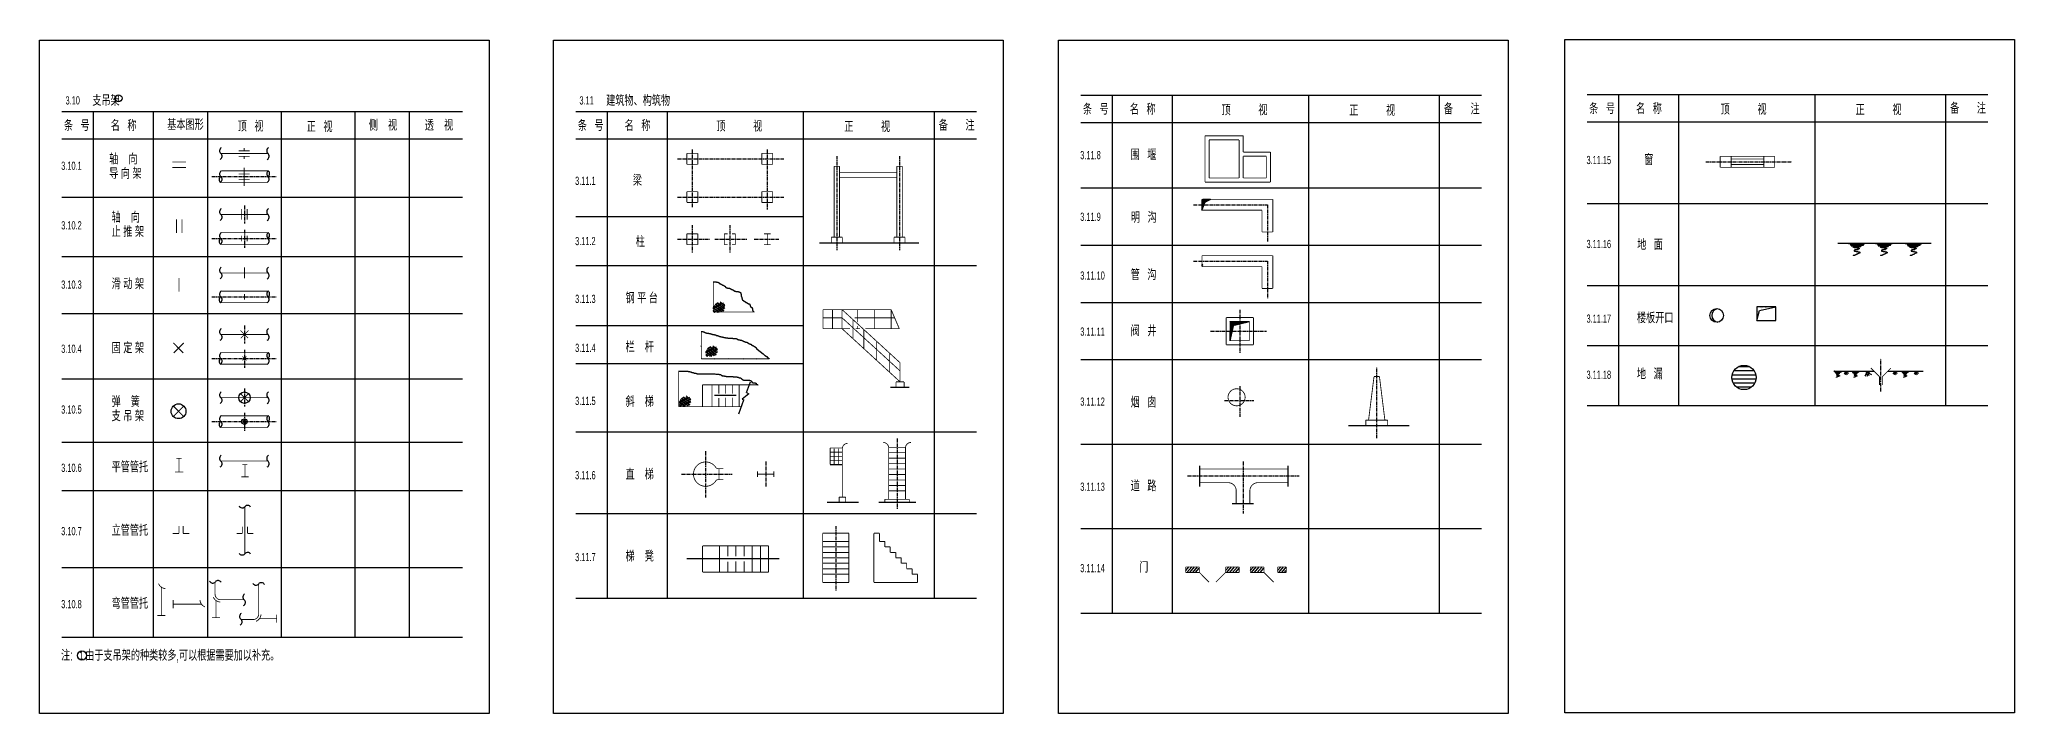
# Model space of a CAD drawing. Header units: inches. Extents: x -18 to 2014, y 4 to 801.
# Drawn here: x 1286 to 2011, y 6 to 253 of the extents above; entities that cross this region are included whole.
import ezdxf

# ---------------------------------------------------------------- set-up
doc = ezdxf.new("R2010")
doc.units = ezdxf.units.IN
doc.header["$MEASUREMENT"] = 0
doc.linetypes.add('CENTER', pattern=[2, 1.25, -0.25, 0.25, -0.25])
doc.layers.add('TEXT', color=6, linetype='Continuous')
doc.styles.get("Standard").update_dxf_attribs({"font": 'pdatxt.shx', "bigfont": 'hztxt.shx'})

msp = doc.modelspace()

# ---------------------------------------------------------------- texts
at = {"color": 3, "width": 0.62}
for s, height, p in [('3.10', 3, (1295.61, 229.29)), ('支吊架', 4, (1305.43, 228.78)), ('1', 2.1, (1314.49, 230.46)), ('3.11', 3, (1484.16, 229.29)), ('建筑物、构筑物', 4, (1493.99, 228.78)), ('条   号', 4, (1668.9, 225.56)), ('名   称', 4, (1686.1, 225.56)), ('顶           视', 4, (1719.75, 225.3)), ('正           视', 4, (1766.65, 225.14)), ('备       注', 4, (1801.34, 225.66)), ('条   号', 4, (1854.65, 225.79)), ('名   称', 4, (1871.85, 225.79)), ('顶           视', 4, (1902.91, 225.54)), ('正           视', 4, (1952.4, 225.37)), ('备       注', 4, (1987.08, 225.9)), ('条   号', 4, (1295, 219.59)), ('名   称', 4, (1312.2, 219.59)), ('基本图形', 4, (1332.91, 219.92)), ('顶   视', 4, (1358.79, 219.33)), ('正   视', 4, (1384.12, 219.17)), ('侧    视', 4, (1406.88, 219.69)), ('透    视', 4, (1427.43, 219.69)), ('条   号', 4, (1483.56, 219.59)), ('名   称', 4, (1500.76, 219.59)), ('顶           视', 4, (1534.41, 219.33)), ('正           视', 4, (1581.31, 219.17)), ('备       注', 4, (1615.99, 219.69)), ('轴    向', 4, (1311.64, 207.28)), ('3.11.8', 3, (1667.92, 209.23)), ('围   堰', 4, (1686.4, 208.89)), ('3.11.15', 3, (1853.67, 207.42)), ('窗', 4, (1874.84, 207.08)), ('3.10.1', 3, (1294.02, 205.32)), ('导 向 架', 4, (1311.64, 202.01)), ('  梁', 4, (1501.92, 199.46)), ('3.11.1', 3, (1482.58, 199.8)), ('轴    向', 4, (1312.52, 185.91)), ('3.11.9', 3, (1667.92, 186.6)), ('明   沟', 4, (1686.53, 185.88)), ('3.10.2', 3, (1294.02, 183.46)), ('止 推 架', 4, (1312.52, 180.63)), ('柱', 4, (1504.82, 176.98)), ('3.11.2', 3, (1482.58, 177.69)), ('3.11.16', 3, (1853.67, 176.62)), ('地   面', 4, (1872.27, 175.91)), ('3.11.10', 3, (1667.92, 165.05)), ('管   沟', 4, (1686.42, 164.86)), ('3.10.3', 3, (1294.02, 161.72)), ('滑 动 架', 4, (1312.52, 161.52)), ('3.11.3', 3, (1482.58, 156.49)), ('钢 平 台', 4, (1501.08, 156.3)), ('3.11.17', 3, (1853.67, 149.24)), ('楼板开口', 4, (1872.17, 149.05)), ('3.11.11', 3, (1667.92, 144.48)), ('阀   井', 4, (1686.42, 144.29)), ('3.10.4', 3, (1294.02, 138.19)), ('固 定 架', 4, (1312.52, 138)), ('3.11.4', 3, (1482.58, 138.52)), ('栏    杆', 4, (1501.08, 138.32)), ('3.11.18', 3, (1853.67, 128.67)), ('地   漏', 4, (1872.17, 128.48)), ('3.10.5', 3, (1294.02, 115.89)), ('支 吊 架', 4, (1312.52, 113.06)), ('弹    簧', 4, (1312.52, 118.34)), ('3.11.5', 3, (1482.58, 119.06)), ('斜    梯 ', 4, (1501.08, 118.35)), ('3.11.12', 3, (1667.92, 118.8)), ('烟   囱', 4, (1686.42, 118.09)), ('3.10.6', 3, (1294.02, 94.52)), ('平管管托', 4, (1312.52, 94.33)), ('3.11.6', 3, (1482.58, 91.82)), ('直    梯', 4, (1501.08, 91.63)), ('3.11.13', 3, (1667.92, 87.59)), ('道   路', 4, (1686.42, 87.39)), ('3.10.7', 3, (1294.02, 71.28)), ('立管管托', 4, (1312.52, 71.09)), ('梯    凳', 4, (1501.08, 61.59)), ('3.11.7', 3, (1482.58, 61.78)), ('3.11.14', 3, (1667.92, 57.71)), ('门', 4, (1689.54, 57.52)), ('3.10.8', 3, (1294.02, 44.5)), ('弯管管托', 4, (1312.52, 44.31)), ('注:     由于支吊架的种类较多,可以根据需要加以补充。', 4, (1293.95, 25.23)), ('1', 3, (1300.69, 25.73))]:
    msp.add_text(s, height=height, dxfattribs=at).set_placement(p)

# ---------------------------------------------------------------- blocks, each defined once
blk = doc.blocks.new('BZH')
at = {"layer": 'TEXT', "color": 6}
for centre, start, end in [((0.53, 0.67), 120.0647, 231.5088), ((-0.56, -0.65), 296.583, 49.036)]:
    blk.add_arc(centre, 0.856, start, end, dxfattribs=at)
blk = doc.blocks.new('FH11')
blk.add_line((-1, 0), (9, 0))
blk.add_lwpolyline([(0, 0, 1, 0.2, 0), (8, 0, 0.2, 0.2, 0)], format="xyseb")
blk = doc.blocks.new('DMFH')
for p, q in [((-6, -0.1), (5.6, -0.1)), ((-0.9, -2.2), (2.9, -2.2))]:
    blk.add_line(p, q)
for points in [[(-4.7, -0.2), (-4.8, -0.2), (-5, -0.1), (-5.3, -0.1)], [(-4.8, -0.2), (-4.2, -0.2), (-4.2, -0.1), (-3.7, -0.1), (-3.6, -0.2), (-2.6, -0.2), (-2.6, -0.2), (-1.9, -0.2), (-1.8, -0.2), (-1.9, -0.4), (-1.9, -0.3), (1.7, -0.3), (1.7, -0.4), (5.4, -0.2), (5.4, -0.4), (5.2, -0.4), (5.1, -0.4), (3.3, -0.4), (3.3, -0.5), (2.7, -0.5), (2.7, -0.5), (2, -0.5), (2, -0.6), (1, -0.6), (0.8, -0.6), (-0.4, -0.6), (-0.5, -0.7), (-1.2, -0.7)], [(-4.6, -0.9), (-4.5, -0.9), (-4.5, -1), (-4.5, -1), (-4.4, -1), (-2.2, -1)], [(5, -1.3), (4.6, -1.3), (4.5, -1.4), (3.4, -1.4), (2.8, -1.4), (2.3, -1.4), (2, -1.4), (-2.4, -1.4), (-2.5, -1.5), (-2.6, -1.5), (-2.7, -1.5), (-3.7, -1.5), (-3.8, -1.5), (-3.9, -1.6), (-4, -1.6), (-4.1, -1.6), (-4.1, -1.7), (-4, -1.7), (-3.8, -1.7), (-2.7, -1.7), (-2.6, -1.8), (-2.1, -1.8), (-2, -1.7), (-1.8, -1.7), (-1.4, -1.7), (-1.3, -1.7), (-1.1, -1.8), (-1, -1.8), (-0.9, -1.8), (1.8, -1.8), (1.9, -1.8), (2.6, -1.8), (2.7, -1.9), (2.9, -1.9)], [(-0.8, -2.2), (-0.9, -2.2), (-0.9, -2.2), (-1.2, -2.3), (-1.3, -2.3), (-1.7, -2.3), (-1.7, -2.4), (-2.1, -2.4), (-2.1, -2.4), (-2.3, -2.4), (-2.4, -2.5), (-2.4, -2.5), (-2.4, -2.6), (-2.5, -2.6), (-2.8, -2.3), (-2.8, -2.4), (-2.8, -2.4), (-2.7, -2.4), (-2.7, -2.5), (-2.6, -2.5), (-2.5, -2.5), (-2.5, -2.5), (-2.4, -2.6), (-2.2, -2.6), (-2.2, -2.7), (-2, -2.7), (-2, -2.7), (-1.9, -2.7), (-1.8, -2.8), (-1.3, -2.8), (-1.2, -2.8), (-1.2, -2.8), (-1.1, -2.8), (-1.1, -2.8), (-1.1, -2.9), (-0.8, -2.9), (-0.8, -2.9), (-0.1, -2.9), (0, -3), (0.5, -3), (0.6, -3), (1, -3), (1, -3.1), (1, -3.1), (1.1, -3.1), (1.4, -3.1), (1.4, -3.2), (1.5, -3.2), (1.5, -3.2), (1.6, -3.2), (1.6, -3.3), (1.7, -3.3), (1.7, -3.4), (1.7, -3.5), (1.8, -3.5), (1.8, -3.6), (1.8, -3.8), (1.7, -3.9), (1.6, -3.9), (1.5, -3.9), (1.5, -3.9), (1.4, -4), (1.3, -4.1), (1.1, -4.1), (1.1, -4.1), (0.9, -4.1), (0.8, -4.2), (0.8, -4.2), (1, -4.3), (1, -4.3), (1, -4.4), (0.8, -4.4), (0.7, -4.4)], [(2.2, -6.7), (2.1, -6.9), (2, -6.9), (1.8, -7), (0.8, -7.3), (0.8, -7.4), (0.6, -7.5), (0.5, -7.6), (0.4, -7.7), (0.3, -7.8), (0.2, -7.7), (0.1, -7.7), (-0.1, -7.8), (-0.2, -7.9), (-0.4, -8), (-0.5, -8.1), (-0.6, -8.2), (-0.8, -8.2), (-0.9, -8.3), (-1.1, -8.3), (-1.2, -8.4), (-1.3, -8.4), (-1.5, -8.5), (-1.6, -8.5), (-1.8, -8.6), (-1.9, -8.6), (-2, -8.7), (-2.2, -8.7), (-2.3, -8.7), (-2.5, -8.7), (-2.5, -8.8)], [(-1.3, -4.7), (-1.5, -4.7), (-1.5, -4.8), (-1.6, -4.8), (-1.6, -4.8), (-1.8, -4.8), (-1.8, -4.9), (-1.8, -5), (-1.8, -5.3), (-1.7, -5.4), (-1.6, -5.4), (-1.6, -5.4), (-1.5, -5.4), (-1.4, -5.5), (-1.3, -5.5), (-1.2, -5.5), (-1.1, -5.5), (-1, -5.6), (-0.5, -5.6), (-0.5, -5.7), (0.2, -5.7)], [(0.9, -4.4), (0.5, -4.4), (0.5, -4.5), (-0.4, -4.5), (-0.5, -4.5), (-0.8, -4.5), (-0.8, -4.6), (-1.1, -4.6), (-1.1, -4.7), (-1.2, -4.7), (-1.3, -4.7)], [(-0.9, -2.2), (-0.8, -2.3)], [(0.1, -5.7), (0.2, -5.7), (0.3, -5.7), (0.4, -5.7), (0.5, -5.8), (0.6, -5.8), (0.7, -5.8), (0.8, -5.9), (1.8, -5.9), (1.9, -6), (2, -6.1), (2.1, -6.2), (2.2, -6.2)], [(0.5, -5.7), (0.6, -5.7)], [(1.2, -2.2), (1.1, -2.2), (1.1, -2.3)], [(1.8, -5.7), (1.8, -5.7)], [(2.2, -6.2), (2.2, -6.7)], [(2.9, -1.9), (3, -2), (3, -2.1), (2.9, -2.2)], [(2.9, -2.2), (2.9, -2.2)], [(2.9, -2.2), (2.9, -2.2)], [(3, -1.9), (3, -1.9)], [(3.3, -1.9), (3.3, -1.9)]]:
    blk.add_lwpolyline(points)

# ---------------------------------------------------------------- linework, layer by layer
at = {"color": 3}
for p, q in [((1286.05, 5.89), (1286.05, 252.89)), ((1286.05, 252.89), (1451.05, 252.89)), ((1451.05, 252.89), (1451.05, 5.89)), ((1474.61, 252.89), (1639.61, 252.89)), ((1474.61, 5.89), (1474.61, 252.89)), ((1639.61, 252.89), (1639.61, 5.89)), ((1659.96, 252.89), (1824.96, 252.89)), ((1659.96, 5.89), (1659.96, 252.89)), ((1824.96, 252.89), (1824.96, 5.89)), ((1845.7, 253.12), (2010.7, 253.12)), ((1845.7, 6.12), (1845.7, 253.12)), ((2010.7, 253.12), (2010.7, 6.12)), ((1668.14, 232.7), (1815.14, 232.7)), ((1679.64, 232.7), (1679.64, 42.7)), ((1701.64, 232.7), (1701.64, 42.7)), ((1751.64, 232.7), (1751.64, 42.7)), ((1799.64, 232.7), (1799.64, 42.7)), ((1853.89, 232.93), (2000.89, 232.93)), ((1865.39, 232.93), (1865.39, 118.93)), ((1887.39, 232.93), (1887.39, 118.93)), ((1937.39, 232.93), (1937.39, 118.93)), ((1985.39, 232.93), (1985.39, 118.93)), ((1294.24, 226.73), (1441.24, 226.73)), ((1305.74, 226.73), (1305.74, 33.84)), ((1327.74, 226.73), (1327.74, 33.84)), ((1347.74, 226.73), (1347.74, 33.84)), ((1374.74, 226.73), (1374.74, 33.84)), ((1401.74, 226.73), (1401.74, 33.84)), ((1421.74, 226.73), (1421.74, 33.84)), ((1482.8, 226.73), (1629.8, 226.73)), ((1494.3, 226.73), (1494.3, 48.23)), ((1516.3, 226.73), (1516.3, 48.23)), ((1566.3, 226.73), (1566.3, 48.23)), ((1614.3, 226.73), (1614.3, 48.23)), ((1668.14, 222.7), (1815.14, 222.7)), ((1853.89, 222.93), (2000.89, 222.93)), ((1294.24, 216.73), (1441.24, 216.73)), ((1482.8, 216.73), (1629.8, 216.73)), ((1668.14, 198.7), (1815.14, 198.7)), ((1294.24, 195.3), (1441.24, 195.3)), ((1712.57, 193.55), (1714.47, 194.52)), ((1712.57, 193.56), (1714.45, 194.52)), ((1712.57, 193.57), (1714.43, 194.52)), ((1712.57, 193.58), (1714.41, 194.52)), ((1712.57, 193.59), (1714.39, 194.52)), ((1712.57, 193.6), (1714.36, 194.52)), ((1712.57, 193.61), (1714.35, 194.52)), ((1712.57, 193.62), (1714.32, 194.52)), ((1712.57, 193.63), (1714.3, 194.52)), ((1712.57, 193.65), (1714.28, 194.52)), ((1712.57, 193.66), (1714.26, 194.52)), ((1712.57, 193.67), (1714.24, 194.52)), ((1712.57, 193.68), (1714.21, 194.52)), ((1712.57, 193.69), (1714.19, 194.52)), ((1712.57, 193.7), (1714.17, 194.52)), ((1712.57, 193.71), (1714.15, 194.52)), ((1712.57, 193.72), (1714.13, 194.52)), ((1712.57, 193.74), (1714.11, 194.52)), ((1712.57, 193.75), (1714.08, 194.52)), ((1712.57, 193.76), (1714.06, 194.52)), ((1712.57, 193.77), (1714.04, 194.52)), ((1712.57, 193.78), (1714.02, 194.52)), ((1712.57, 193.79), (1714, 194.52)), ((1712.57, 193.8), (1713.97, 194.52)), ((1712.57, 193.81), (1713.95, 194.52)), ((1712.57, 193.83), (1713.93, 194.52)), ((1712.57, 193.84), (1713.91, 194.52)), ((1712.57, 193.85), (1713.89, 194.52)), ((1712.57, 193.86), (1713.86, 194.52)), ((1712.57, 193.87), (1713.84, 194.52)), ((1712.57, 193.88), (1713.82, 194.52)), ((1712.57, 193.89), (1713.8, 194.52)), ((1712.57, 193.9), (1713.78, 194.52)), ((1712.57, 193.92), (1713.76, 194.52)), ((1712.57, 193.93), (1713.73, 194.52)), ((1712.57, 193.94), (1713.71, 194.52)), ((1712.57, 194.28), (1713.04, 194.52)), ((1712.57, 194.27), (1713.06, 194.52)), ((1712.57, 194.26), (1713.08, 194.52)), ((1712.57, 194.25), (1713.11, 194.52)), ((1712.57, 194.24), (1713.13, 194.52)), ((1712.57, 194.23), (1713.15, 194.52)), ((1712.57, 194.22), (1713.17, 194.52)), ((1712.57, 194.2), (1713.19, 194.52)), ((1712.57, 194.19), (1713.22, 194.52)), ((1712.57, 194.18), (1713.24, 194.52)), ((1712.57, 194.17), (1713.26, 194.52)), ((1712.57, 194.16), (1713.28, 194.52)), ((1712.57, 194.15), (1713.3, 194.52)), ((1712.57, 194.14), (1713.32, 194.52)), ((1712.57, 194.13), (1713.35, 194.52)), ((1712.57, 194.11), (1713.37, 194.52)), ((1712.57, 194.1), (1713.39, 194.52)), ((1712.57, 194.09), (1713.41, 194.52)), ((1712.57, 194.08), (1713.43, 194.52)), ((1712.57, 194.07), (1713.46, 194.52)), ((1712.57, 194.06), (1713.48, 194.52)), ((1712.57, 194.05), (1713.5, 194.52)), ((1712.57, 194.04), (1713.52, 194.52)), ((1712.57, 194.02), (1713.54, 194.52)), ((1712.57, 194.01), (1713.57, 194.52)), ((1712.57, 194), (1713.59, 194.52)), ((1712.57, 193.99), (1713.61, 194.52)), ((1712.57, 193.98), (1713.63, 194.52)), ((1712.57, 193.97), (1713.65, 194.52)), ((1712.57, 193.96), (1713.67, 194.52)), ((1712.57, 193.22), (1715.11, 194.52)), ((1712.57, 193.23), (1715.09, 194.52)), ((1712.57, 193.24), (1715.07, 194.52)), ((1712.57, 193.25), (1715.05, 194.52)), ((1712.57, 193.26), (1715.02, 194.52)), ((1712.57, 193.27), (1715, 194.52)), ((1712.57, 193.29), (1714.98, 194.52)), ((1712.57, 193.3), (1714.96, 194.52)), ((1712.57, 193.31), (1714.94, 194.52)), ((1712.57, 193.32), (1714.91, 194.52)), ((1712.57, 193.33), (1714.89, 194.52)), ((1712.57, 193.34), (1714.87, 194.52)), ((1712.57, 193.35), (1714.85, 194.52)), ((1712.57, 193.36), (1714.83, 194.52)), ((1712.57, 193.38), (1714.81, 194.52)), ((1712.57, 193.39), (1714.78, 194.52)), ((1712.57, 193.4), (1714.76, 194.52)), ((1712.57, 193.41), (1714.74, 194.52)), ((1712.57, 193.42), (1714.72, 194.52)), ((1712.57, 193.43), (1714.7, 194.52)), ((1712.57, 193.44), (1714.67, 194.52)), ((1712.57, 193.45), (1714.65, 194.52)), ((1712.57, 193.47), (1714.63, 194.52)), ((1712.57, 193.48), (1714.61, 194.52)), ((1712.57, 193.49), (1714.59, 194.52)), ((1712.57, 193.5), (1714.56, 194.52)), ((1712.57, 193.51), (1714.54, 194.52)), ((1712.57, 193.52), (1714.52, 194.52)), ((1712.57, 193.53), (1714.5, 194.52)), ((1712.57, 193.54), (1714.48, 194.52)), ((1712.57, 193.2), (1715.15, 194.52)), ((1712.57, 193.19), (1715.17, 194.52)), ((1712.57, 193.18), (1715.19, 194.52)), ((1712.57, 193.17), (1715.21, 194.52)), ((1712.57, 193.15), (1715.24, 194.52)), ((1712.57, 193.14), (1715.26, 194.52)), ((1712.57, 193.13), (1715.28, 194.52)), ((1712.57, 193.12), (1715.3, 194.52)), ((1712.57, 193.11), (1715.32, 194.52)), ((1712.57, 193.1), (1715.35, 194.52)), ((1712.57, 193.09), (1715.37, 194.52)), ((1712.57, 193.08), (1715.39, 194.52)), ((1712.57, 193.06), (1715.41, 194.52)), ((1712.57, 193.05), (1715.43, 194.52)), ((1712.57, 193.04), (1715.45, 194.52)), ((1712.57, 193.03), (1715.48, 194.52)), ((1712.57, 193.02), (1715.5, 194.52)), ((1712.57, 193.01), (1715.52, 194.52)), ((1712.57, 193), (1715.54, 194.52)), ((1712.57, 192.99), (1715.56, 194.52)), ((1712.57, 192.97), (1715.59, 194.52)), ((1712.57, 192.96), (1715.61, 194.52)), ((1712.57, 192.95), (1715.63, 194.52)), ((1712.57, 192.94), (1715.65, 194.52)), ((1712.57, 192.93), (1715.67, 194.52)), ((1712.57, 192.92), (1715.7, 194.52)), ((1712.57, 192.91), (1715.72, 194.52)), ((1712.57, 192.9), (1715.74, 194.52)), ((1712.57, 192.88), (1715.76, 194.52)), ((1712.57, 192.87), (1715.78, 194.52)), ((1712.57, 190.52), (1714.09, 194.52)), ((1712.57, 192.85), (1713.67, 193.42)), ((1712.57, 192.84), (1713.66, 193.4)), ((1712.57, 192.83), (1713.66, 193.39)), ((1712.57, 192.82), (1713.65, 193.38)), ((1712.57, 192.81), (1713.65, 193.36)), ((1712.57, 192.8), (1713.64, 193.35)), ((1712.57, 192.8), (1713.64, 193.35)), ((1712.57, 192.79), (1713.64, 193.34)), ((1712.57, 192.78), (1713.63, 193.32)), ((1712.57, 192.76), (1713.63, 193.31)), ((1712.57, 192.75), (1713.62, 193.29)), ((1712.57, 192.74), (1713.62, 193.28)), ((1712.57, 192.74), (1713.61, 193.27)), ((1712.57, 192.72), (1713.61, 193.26)), ((1712.57, 192.71), (1713.6, 193.24)), ((1712.57, 192.7), (1713.6, 193.23)), ((1712.57, 192.69), (1713.59, 193.22)), ((1712.57, 192.68), (1713.59, 193.2)), ((1712.57, 192.67), (1713.58, 193.19)), ((1712.57, 192.66), (1713.58, 193.17)), ((1712.57, 192.65), (1713.57, 193.16)), ((1712.57, 192.63), (1713.57, 193.15)), ((1712.57, 192.62), (1713.56, 193.13)), ((1712.57, 192.61), (1713.56, 193.12)), ((1712.57, 192.6), (1713.55, 193.1)), ((1712.57, 192.59), (1713.55, 193.09)), ((1712.57, 192.58), (1713.54, 193.08)), ((1712.57, 192.57), (1713.54, 193.06)), ((1712.57, 192.56), (1713.53, 193.05)), ((1712.57, 192.54), (1713.52, 193.03)), ((1712.57, 192.53), (1713.52, 193.02)), ((1712.57, 192.52), (1713.51, 193.01)), ((1712.57, 192.51), (1713.51, 192.99)), ((1712.57, 192.5), (1713.5, 192.98)), ((1712.57, 192.49), (1713.5, 192.96)), ((1712.57, 192.48), (1713.49, 192.95)), ((1712.57, 192.47), (1713.49, 192.94)), ((1712.57, 192.45), (1713.48, 192.92)), ((1712.57, 192.44), (1713.48, 192.91)), ((1712.57, 192.43), (1713.47, 192.89)), ((1712.57, 192.42), (1713.47, 192.88)), ((1712.57, 192.41), (1713.46, 192.87)), ((1712.57, 192.39), (1713.45, 192.84)), ((1712.57, 192.38), (1713.45, 192.83)), ((1712.57, 192.37), (1713.44, 192.82)), ((1712.57, 192.36), (1713.44, 192.8)), ((1712.57, 192.35), (1713.43, 192.79)), ((1712.57, 192.33), (1713.43, 192.77)), ((1712.57, 192.32), (1713.42, 192.76)), ((1712.57, 192.31), (1713.41, 192.75)), ((1712.57, 192.3), (1713.41, 192.73)), ((1712.57, 192.29), (1713.4, 192.72)), ((1712.57, 192.28), (1713.4, 192.7)), ((1712.57, 192.27), (1713.39, 192.69)), ((1712.57, 192.26), (1713.39, 192.68)), ((1712.57, 192.24), (1713.38, 192.66)), ((1712.57, 192.23), (1713.38, 192.65)), ((1712.57, 192.22), (1713.37, 192.63)), ((1712.57, 192.21), (1713.37, 192.62)), ((1712.57, 192.2), (1713.36, 192.61)), ((1712.57, 192.19), (1713.36, 192.59)), ((1712.57, 192.18), (1713.35, 192.58)), ((1712.57, 192.17), (1713.35, 192.56)), ((1712.57, 192.15), (1713.34, 192.55)), ((1712.57, 192.14), (1713.34, 192.54)), ((1712.57, 192.13), (1713.33, 192.52)), ((1712.57, 192.12), (1713.32, 192.51)), ((1712.57, 192.11), (1713.32, 192.5)), ((1712.57, 192.1), (1713.32, 192.49)), ((1712.57, 192.11), (1713.32, 192.49)), ((1712.57, 192.09), (1713.31, 192.47)), ((1712.57, 192.08), (1713.31, 192.46)), ((1712.57, 192.07), (1713.3, 192.44)), ((1712.57, 192.06), (1713.29, 192.43)), ((1712.57, 192.06), (1713.29, 192.43)), ((1712.57, 192.05), (1713.29, 192.42)), ((1712.57, 192.04), (1713.29, 192.41)), ((1712.57, 192.04), (1713.29, 192.4)), ((1712.57, 192.03), (1713.28, 192.39)), ((1712.57, 192.01), (1713.27, 192.38)), ((1712.57, 192), (1713.27, 192.36)), ((1712.57, 191.99), (1713.26, 192.35)), ((1712.57, 191.98), (1713.26, 192.33)), ((1712.57, 191.97), (1713.25, 192.32)), ((1712.57, 191.96), (1713.25, 192.31)), ((1712.57, 191.95), (1713.24, 192.29)), ((1712.57, 191.94), (1713.24, 192.28)), ((1712.57, 191.92), (1713.23, 192.26)), ((1712.57, 191.91), (1713.23, 192.25)), ((1712.57, 191.9), (1713.22, 192.24)), ((1712.57, 191.89), (1713.22, 192.22)), ((1712.57, 191.88), (1713.21, 192.21)), ((1712.57, 191.87), (1713.21, 192.19)), ((1712.57, 191.86), (1713.2, 192.18)), ((1712.57, 191.85), (1713.19, 192.17)), ((1712.57, 191.83), (1713.19, 192.15)), ((1712.57, 191.82), (1713.18, 192.14)), ((1712.57, 191.81), (1713.18, 192.12)), ((1712.57, 191.8), (1713.17, 192.11)), ((1712.57, 191.79), (1713.17, 192.1)), ((1712.57, 191.78), (1713.16, 192.08)), ((1712.57, 191.77), (1713.16, 192.07)), ((1712.57, 191.76), (1713.15, 192.05)), ((1712.57, 191.74), (1713.15, 192.04)), ((1712.57, 191.73), (1713.14, 192.03)), ((1712.57, 191.72), (1713.14, 192.01)), ((1712.57, 191.7), (1713.13, 191.99)), ((1712.57, 191.69), (1713.12, 191.98)), ((1712.57, 191.68), (1713.12, 191.96)), ((1712.57, 191.67), (1713.11, 191.95)), ((1712.57, 191.66), (1713.11, 191.93)), ((1712.57, 191.65), (1713.1, 191.92)), ((1712.57, 191.64), (1713.1, 191.91)), ((1712.57, 191.62), (1713.09, 191.89)), ((1712.57, 191.61), (1713.09, 191.88)), ((1712.57, 191.6), (1713.08, 191.86)), ((1712.57, 191.59), (1713.07, 191.85)), ((1712.57, 191.58), (1713.07, 191.84)), ((1712.57, 191.57), (1713.06, 191.82)), ((1712.57, 191.56), (1713.06, 191.81)), ((1712.57, 191.55), (1713.05, 191.79)), ((1712.57, 191.53), (1713.05, 191.78)), ((1712.57, 191.52), (1713.04, 191.77)), ((1712.57, 191.51), (1713.04, 191.75)), ((1712.57, 191.5), (1713.03, 191.74)), ((1712.57, 191.49), (1713.03, 191.72)), ((1712.57, 191.48), (1713.02, 191.71)), ((1712.57, 191.47), (1713.02, 191.7)), ((1712.57, 191.46), (1713.01, 191.68)), ((1712.57, 191.44), (1713.01, 191.67)), ((1712.57, 191.43), (1713, 191.65)), ((1712.57, 191.42), (1712.99, 191.64)), ((1712.57, 191.41), (1712.99, 191.63)), ((1712.57, 191.4), (1712.98, 191.61)), ((1712.57, 191.39), (1712.98, 191.6)), ((1712.57, 191.38), (1712.97, 191.58)), ((1712.57, 191.37), (1712.97, 191.57)), ((1712.57, 191.36), (1712.96, 191.56)), ((1712.57, 191.35), (1712.96, 191.54)), ((1712.57, 191.33), (1712.95, 191.53)), ((1712.57, 191.32), (1712.95, 191.52)), ((1712.57, 191.31), (1712.94, 191.5)), ((1712.57, 191.31), (1712.94, 191.5)), ((1712.57, 191.3), (1712.94, 191.49)), ((1712.57, 191.29), (1712.93, 191.47)), ((1712.57, 191.28), (1712.93, 191.46)), ((1712.57, 191.26), (1712.92, 191.44)), ((1712.57, 191.25), (1712.92, 191.43)), ((1712.57, 191.24), (1712.91, 191.42)), ((1712.57, 191.23), (1712.9, 191.4)), ((1712.57, 191.22), (1712.9, 191.39)), ((1712.57, 191.21), (1712.89, 191.37)), ((1712.57, 191.2), (1712.89, 191.36)), ((1712.57, 191.19), (1712.88, 191.35)), ((1712.57, 191.18), (1712.88, 191.33)), ((1712.57, 191.16), (1712.87, 191.32)), ((1712.57, 191.15), (1712.87, 191.3)), ((1712.57, 191.14), (1712.86, 191.29)), ((1712.57, 191.13), (1712.86, 191.28)), ((1712.57, 191.12), (1712.85, 191.26)), ((1712.57, 191.11), (1712.85, 191.25)), ((1712.57, 191.1), (1712.84, 191.24)), ((1712.57, 191.09), (1712.84, 191.22)), ((1712.57, 191.07), (1712.83, 191.21)), ((1712.57, 191.06), (1712.83, 191.19)), ((1712.57, 191.05), (1712.82, 191.18)), ((1712.57, 191.04), (1712.81, 191.17)), ((1712.57, 191.03), (1712.81, 191.15)), ((1712.57, 191.02), (1712.8, 191.14)), ((1712.57, 191.01), (1712.8, 191.12)), ((1712.57, 191), (1712.79, 191.11)), ((1712.57, 190.98), (1712.79, 191.1)), ((1712.57, 190.96), (1712.78, 191.07)), ((1712.57, 190.95), (1712.77, 191.06)), ((1712.57, 190.94), (1712.77, 191.04)), ((1712.57, 190.93), (1712.76, 191.03)), ((1712.57, 190.92), (1712.76, 191.02)), ((1712.57, 190.91), (1712.75, 191)), ((1712.57, 190.9), (1712.75, 190.99)), ((1712.57, 190.89), (1712.74, 190.97)), ((1712.57, 190.88), (1712.74, 190.96)), ((1712.57, 190.86), (1712.73, 190.95)), ((1712.57, 190.85), (1712.73, 190.93)), ((1712.57, 190.84), (1712.72, 190.92)), ((1712.57, 190.83), (1712.72, 190.9)), ((1712.57, 190.82), (1712.71, 190.89)), ((1712.57, 190.81), (1712.7, 190.88)), ((1712.57, 190.8), (1712.7, 190.86)), ((1712.57, 190.79), (1712.69, 190.85)), ((1712.57, 190.77), (1712.69, 190.83)), ((1712.57, 190.76), (1712.68, 190.82)), ((1712.57, 190.75), (1712.68, 190.81)), ((1712.57, 190.74), (1712.67, 190.79)), ((1712.57, 190.73), (1712.67, 190.78)), ((1712.57, 190.72), (1712.66, 190.76)), ((1712.57, 190.71), (1712.66, 190.75)), ((1712.57, 190.7), (1712.65, 190.74)), ((1712.57, 190.68), (1712.65, 190.72)), ((1712.57, 190.67), (1712.64, 190.71)), ((1712.57, 190.66), (1712.64, 190.69)), ((1712.57, 190.65), (1712.63, 190.68)), ((1712.57, 190.64), (1712.63, 190.67)), ((1853.89, 192.93), (2000.89, 192.93)), ((1482.8, 188.23), (1566.3, 188.23)), ((1572.2, 178.6), (1608.73, 178.6)), ((1668.14, 177.7), (1815.14, 177.7)), ((1945.88, 178.47), (1980.15, 178.47)), ((1294.24, 173.47), (1441.24, 173.47)), ((1482.8, 170.23), (1629.8, 170.23)), ((1712.57, 170.53), (1712.91, 170.7)), ((1712.57, 170.52), (1712.9, 170.69)), ((1712.57, 170.51), (1712.9, 170.68)), ((1712.57, 170.5), (1712.89, 170.66)), ((1712.57, 170.48), (1712.89, 170.65)), ((1712.57, 170.47), (1712.88, 170.63)), ((1712.57, 170.46), (1712.88, 170.62)), ((1712.57, 170.45), (1712.87, 170.61)), ((1712.57, 170.44), (1712.87, 170.59)), ((1712.57, 170.43), (1712.86, 170.58)), ((1712.57, 170.42), (1712.86, 170.56)), ((1712.57, 170.41), (1712.85, 170.55)), ((1712.57, 170.39), (1712.85, 170.54)), ((1712.57, 170.38), (1712.84, 170.52)), ((1712.57, 170.37), (1712.84, 170.51)), ((1712.57, 170.36), (1712.83, 170.49)), ((1712.57, 170.35), (1712.83, 170.48)), ((1712.57, 170.34), (1712.82, 170.47)), ((1712.57, 170.33), (1712.81, 170.45)), ((1712.57, 170.32), (1712.81, 170.44)), ((1712.57, 170.3), (1712.8, 170.42)), ((1712.57, 170.29), (1712.8, 170.41)), ((1712.57, 170.28), (1712.79, 170.4)), ((1712.57, 170.27), (1712.79, 170.38)), ((1712.57, 170.25), (1712.78, 170.36)), ((1712.57, 170.24), (1712.77, 170.34)), ((1712.57, 170.23), (1712.77, 170.33)), ((1712.57, 170.22), (1712.76, 170.32)), ((1712.57, 170.21), (1712.76, 170.3)), ((1712.57, 170.2), (1712.75, 170.29)), ((1712.57, 170.18), (1712.75, 170.27)), ((1712.57, 170.17), (1712.74, 170.26)), ((1712.57, 170.16), (1712.74, 170.25)), ((1712.57, 170.15), (1712.73, 170.23)), ((1712.57, 170.14), (1712.73, 170.22)), ((1712.57, 170.13), (1712.72, 170.2)), ((1712.57, 170.12), (1712.72, 170.19)), ((1712.57, 170.11), (1712.71, 170.18)), ((1712.57, 170.09), (1712.7, 170.16)), ((1712.57, 170.08), (1712.7, 170.15)), ((1712.57, 170.07), (1712.69, 170.14)), ((1712.57, 170.06), (1712.69, 170.12)), ((1712.57, 170.05), (1712.68, 170.11)), ((1712.57, 170.04), (1712.68, 170.09)), ((1712.57, 170.03), (1712.67, 170.08)), ((1712.57, 170.02), (1712.67, 170.07)), ((1712.57, 170), (1712.66, 170.05)), ((1712.57, 169.99), (1712.66, 170.04)), ((1712.57, 169.98), (1712.65, 170.02)), ((1712.57, 169.97), (1712.65, 170.01)), ((1712.57, 169.96), (1712.64, 170)), ((1712.57, 169.95), (1712.64, 169.98)), ((1712.57, 169.94), (1712.63, 169.97)), ((1712.57, 169.93), (1712.63, 169.95)), ((1853.89, 162.93), (2000.89, 162.93)), ((1294.24, 152.6), (1441.24, 152.6)), ((1533.26, 154.82), (1536.43, 156.65)), ((1533.26, 154.28), (1537.14, 156.52)), ((1533.26, 153.62), (1537.45, 156.03)), ((1533.26, 154.82), (1535.49, 153.16)), ((1533.26, 153.66), (1534.02, 153.16)), ((1533.51, 153.16), (1537.21, 155.29)), ((1533.64, 155.59), (1536.36, 153.39)), ((1533.93, 155.88), (1535.08, 156.63)), ((1534.04, 156.17), (1537.11, 153.62)), ((1534.55, 153.16), (1537.5, 154.86)), ((1534.79, 156.63), (1537.4, 154.49)), ((1535.78, 156.92), (1537.51, 155.41)), ((1536.24, 153.45), (1537.22, 153.91)), ((1668.14, 156.7), (1815.14, 156.7)), ((1916.11, 155.01), (1916.11, 150.01)), ((1923.11, 155.01), (1916.11, 155.01)), ((1916.11, 150.01), (1917.11, 153.7)), ((1917.11, 153.7), (1923.11, 155.01)), ((1923.11, 150.01), (1923.11, 155.01)), ((1482.8, 148.23), (1566.3, 148.23)), ((1722.97, 145.34), (1723.9, 149.63)), ((1722.97, 145.29), (1723.91, 149.63)), ((1722.97, 145.24), (1723.92, 149.63)), ((1722.97, 145.2), (1723.93, 149.63)), ((1722.97, 145.15), (1723.94, 149.63)), ((1722.97, 145.1), (1723.95, 149.63)), ((1722.97, 144.98), (1723.98, 149.63)), ((1722.97, 144.93), (1723.99, 149.63)), ((1722.97, 144.88), (1724, 149.63)), ((1722.97, 144.83), (1724.01, 149.63)), ((1722.97, 144.79), (1724.02, 149.63)), ((1722.97, 144.74), (1724.03, 149.63)), ((1722.97, 144.69), (1724.04, 149.63)), ((1722.97, 144.65), (1724.05, 149.63)), ((1722.97, 144.6), (1724.06, 149.63)), ((1722.97, 144.55), (1724.07, 149.63)), ((1722.97, 144.5), (1724.08, 149.63)), ((1722.97, 144.46), (1724.09, 149.63)), ((1722.97, 144.41), (1724.1, 149.63)), ((1722.97, 144.36), (1724.11, 149.63)), ((1722.97, 144.32), (1724.12, 149.63)), ((1722.97, 144.27), (1724.13, 149.63)), ((1722.97, 144.22), (1724.14, 149.63)), ((1722.97, 143.54), (1724.29, 149.63)), ((1722.97, 143.59), (1724.28, 149.63)), ((1722.97, 143.63), (1724.27, 149.63)), ((1722.97, 143.68), (1724.26, 149.63)), ((1722.97, 143.73), (1724.25, 149.63)), ((1722.97, 143.78), (1724.24, 149.63)), ((1722.97, 143.82), (1724.23, 149.63)), ((1722.97, 143.87), (1724.22, 149.63)), ((1722.97, 143.92), (1724.21, 149.63)), ((1722.97, 143.96), (1724.2, 149.63)), ((1722.97, 144.01), (1724.19, 149.63)), ((1722.97, 144.06), (1724.17, 149.63)), ((1722.97, 144.11), (1724.16, 149.63)), ((1722.97, 145.31), (1723.9, 149.63)), ((1722.97, 145.36), (1723.89, 149.63)), ((1722.97, 145.4), (1723.88, 149.63)), ((1722.97, 145.45), (1723.87, 149.63)), ((1722.97, 145.5), (1723.86, 149.63)), ((1722.97, 145.55), (1723.85, 149.63)), ((1722.97, 145.59), (1723.84, 149.63)), ((1722.97, 145.64), (1723.83, 149.63)), ((1722.97, 145.69), (1723.82, 149.63)), ((1722.97, 145.73), (1723.81, 149.63)), ((1722.97, 145.78), (1723.8, 149.63)), ((1722.97, 145.83), (1723.79, 149.63)), ((1722.97, 145.88), (1723.78, 149.63)), ((1722.97, 145.92), (1723.77, 149.63)), ((1722.97, 145.97), (1723.76, 149.63)), ((1722.97, 146.02), (1723.75, 149.63)), ((1722.97, 146.06), (1723.74, 149.63)), ((1722.97, 149.5), (1723.22, 149.63)), ((1722.97, 149.52), (1723.18, 149.63)), ((1722.97, 149.46), (1723.31, 149.63)), ((1722.97, 149.53), (1723.16, 149.63)), ((1722.97, 149.39), (1723.44, 149.63)), ((1722.97, 149.4), (1723.42, 149.63)), ((1722.97, 149.47), (1723.29, 149.63)), ((1722.97, 149.43), (1723.35, 149.63)), ((1722.97, 149.42), (1723.37, 149.63)), ((1722.97, 149.44), (1723.33, 149.63)), ((1722.97, 149.49), (1723.24, 149.63)), ((1722.97, 149.48), (1723.27, 149.63)), ((1722.97, 149.37), (1723.48, 149.63)), ((1722.97, 149.35), (1723.51, 149.63)), ((1722.97, 149.38), (1723.46, 149.63)), ((1722.97, 149.41), (1723.4, 149.63)), ((1722.97, 149.51), (1723.2, 149.63)), ((1722.97, 149.62), (1722.98, 149.63)), ((1722.97, 149.61), (1723, 149.63)), ((1722.97, 149.6), (1723.02, 149.63)), ((1722.97, 149.56), (1723.11, 149.63)), ((1722.97, 149.55), (1723.13, 149.63)), ((1722.97, 149.59), (1723.05, 149.63)), ((1722.97, 149.57), (1723.09, 149.63)), ((1722.97, 149.58), (1723.07, 149.63)), ((1722.97, 149.33), (1723.55, 149.63)), ((1722.97, 149.32), (1723.57, 149.63)), ((1722.97, 149.35), (1723.52, 149.63)), ((1722.97, 149.3), (1723.61, 149.63)), ((1722.97, 149.31), (1723.59, 149.63)), ((1722.97, 149.36), (1723.5, 149.63)), ((1722.97, 149.37), (1723.48, 149.63)), ((1722.97, 149.38), (1723.46, 149.63)), ((1722.97, 149.39), (1723.44, 149.63)), ((1722.97, 149.27), (1723.68, 149.63)), ((1722.97, 149.17), (1723.87, 149.63)), ((1722.97, 149.13), (1723.94, 149.63)), ((1722.97, 149.08), (1724.05, 149.63)), ((1722.97, 149.06), (1724.07, 149.63)), ((1722.97, 148.65), (1724.87, 149.63)), ((1722.97, 148.52), (1725.13, 149.63)), ((1722.97, 148.92), (1724.35, 149.63)), ((1722.97, 149.09), (1724.03, 149.63)), ((1722.97, 149.1), (1724, 149.63)), ((1722.97, 148.97), (1724.26, 149.63)), ((1722.97, 149.11), (1723.98, 149.63)), ((1722.97, 148.98), (1724.24, 149.63)), ((1722.97, 149.12), (1723.96, 149.63)), ((1722.97, 149.23), (1723.74, 149.63)), ((1722.97, 149.24), (1723.72, 149.63)), ((1722.97, 149.2), (1723.81, 149.63)), ((1722.97, 149.18), (1723.85, 149.63)), ((1722.97, 149.19), (1723.83, 149.63)), ((1722.97, 149.22), (1723.76, 149.63)), ((1722.97, 149.15), (1723.9, 149.63)), ((1722.97, 149.14), (1723.92, 149.63)), ((1722.97, 148.9), (1724.39, 149.63)), ((1722.97, 148.64), (1724.89, 149.63)), ((1722.97, 148.45), (1725.27, 149.63)), ((1722.97, 148.28), (1725.59, 149.63)), ((1722.97, 148.3), (1725.57, 149.63)), ((1722.97, 148.75), (1724.68, 149.63)), ((1722.97, 148.62), (1724.94, 149.63)), ((1722.97, 148.61), (1724.96, 149.63)), ((1722.97, 148.4), (1725.35, 149.63)), ((1722.97, 148.43), (1725.31, 149.63)), ((1722.97, 148.46), (1725.24, 149.63)), ((1722.97, 148.6), (1724.98, 149.63)), ((1722.97, 148.58), (1725, 149.63)), ((1722.97, 148.63), (1724.92, 149.63)), ((1722.97, 148.47), (1725.22, 149.63)), ((1722.97, 148.39), (1725.38, 149.63)), ((1722.97, 148.44), (1725.29, 149.63)), ((1722.97, 148.42), (1725.33, 149.63)), ((1722.97, 148.57), (1725.03, 149.63)), ((1722.97, 148.56), (1725.05, 149.63)), ((1722.97, 148.55), (1725.07, 149.63)), ((1722.97, 148.48), (1725.2, 149.63)), ((1722.97, 148.54), (1725.09, 149.63)), ((1722.97, 148.51), (1725.16, 149.63)), ((1722.97, 148.53), (1725.11, 149.63)), ((1722.97, 148.49), (1725.18, 149.63)), ((1722.97, 148.37), (1725.42, 149.63)), ((1722.97, 148.36), (1725.44, 149.63)), ((1722.97, 148.35), (1725.46, 149.63)), ((1722.97, 148.38), (1725.4, 149.63)), ((1722.97, 148.34), (1725.48, 149.63)), ((1722.97, 148.33), (1725.51, 149.63)), ((1722.97, 148.26), (1725.63, 149.63)), ((1722.97, 148.31), (1725.54, 149.63)), ((1722.97, 148.25), (1725.65, 149.63)), ((1722.97, 148.27), (1725.61, 149.63)), ((1722.97, 148.71), (1724.76, 149.63)), ((1722.97, 148.72), (1724.74, 149.63)), ((1722.97, 148.7), (1724.78, 149.63)), ((1722.97, 148.69), (1724.8, 149.63)), ((1722.97, 148.73), (1724.72, 149.63)), ((1722.97, 148.78), (1724.63, 149.63)), ((1722.97, 148.76), (1724.65, 149.63)), ((1722.97, 148.81), (1724.57, 149.63)), ((1722.97, 148.87), (1724.46, 149.63)), ((1722.97, 148.84), (1724.5, 149.63)), ((1722.97, 148.8), (1724.59, 149.63)), ((1722.97, 149.05), (1724.11, 149.63)), ((1722.97, 149.03), (1724.13, 149.63)), ((1722.97, 149.29), (1723.63, 149.63)), ((1722.97, 149.21), (1723.79, 149.63)), ((1722.97, 149.28), (1723.65, 149.63)), ((1722.97, 149.26), (1723.7, 149.63)), ((1722.97, 149.01), (1724.17, 149.63)), ((1722.97, 149.02), (1724.15, 149.63)), ((1722.97, 148.99), (1724.22, 149.63)), ((1722.97, 149), (1724.19, 149.63)), ((1722.97, 148.93), (1724.33, 149.63)), ((1722.97, 148.96), (1724.28, 149.63)), ((1722.97, 148.88), (1724.44, 149.63)), ((1722.97, 148.85), (1724.48, 149.63)), ((1722.97, 148.89), (1724.41, 149.63)), ((1722.97, 148.66), (1724.85, 149.63)), ((1722.97, 148.79), (1724.61, 149.63)), ((1722.97, 148.74), (1724.7, 149.63)), ((1722.97, 148.82), (1724.54, 149.63)), ((1722.97, 148.83), (1724.52, 149.63)), ((1722.97, 148.91), (1724.37, 149.63)), ((1722.97, 148.94), (1724.3, 149.63)), ((1722.97, 148.68), (1724.82, 149.63)), ((1722.97, 148.65), (1724.87, 149.63)), ((1722.97, 148.31), (1728.71, 149.63)), ((1722.97, 148.33), (1728.66, 149.63)), ((1722.97, 148.32), (1728.68, 149.63)), ((1722.97, 148.29), (1728.67, 149.63)), ((1722.97, 148.28), (1728.69, 149.63)), ((1722.97, 148.21), (1729.28, 149.63)), ((1722.97, 148.22), (1729.26, 149.63)), ((1722.97, 148.16), (1729.37, 149.63)), ((1722.97, 148.18), (1729.32, 149.63)), ((1722.97, 148.2), (1729.3, 149.63)), ((1722.97, 148.17), (1729.35, 149.63)), ((1722.97, 148.14), (1729.31, 149.63)), ((1722.97, 148.15), (1729.29, 149.63)), ((1722.97, 148.13), (1729.33, 149.63)), ((1722.97, 148.12), (1729.35, 149.63)), ((1722.97, 148.15), (1729.22, 149.63)), ((1722.97, 148.16), (1729.2, 149.63)), ((1722.97, 148.19), (1729.15, 149.63)), ((1722.97, 148.18), (1729.18, 149.63)), ((1722.97, 148.2), (1729.21, 149.63)), ((1722.97, 148.23), (1729.17, 149.63)), ((1722.97, 148.22), (1729.19, 149.63)), ((1722.97, 148.19), (1729.23, 149.63)), ((1722.97, 148.25), (1729.12, 149.63)), ((1722.97, 148.24), (1729.14, 149.63)), ((1722.97, 148.31), (1728.83, 149.63)), ((1722.97, 148.32), (1728.81, 149.63)), ((1722.97, 148.27), (1728.92, 149.63)), ((1722.97, 148.29), (1728.87, 149.63)), ((1722.97, 148.3), (1728.85, 149.63)), ((1722.97, 148.28), (1728.89, 149.63)), ((1722.97, 148.25), (1728.86, 149.63)), ((1722.97, 148.26), (1728.84, 149.63)), ((1722.97, 148.24), (1728.88, 149.63)), ((1722.97, 148.23), (1728.9, 149.63)), ((1722.97, 148.2), (1729.04, 149.63)), ((1722.97, 148.21), (1729.02, 149.63)), ((1722.97, 148.23), (1728.97, 149.63)), ((1722.97, 148.22), (1729, 149.63)), ((1722.97, 148.25), (1729.03, 149.63)), ((1722.97, 148.27), (1728.99, 149.63)), ((1722.97, 148.26), (1729.01, 149.63)), ((1722.97, 148.24), (1729.05, 149.63)), ((1722.97, 148.29), (1728.94, 149.63)), ((1722.97, 148.28), (1728.97, 149.63)), ((1722.97, 148.14), (1729.56, 149.63)), ((1722.97, 148.15), (1729.54, 149.63)), ((1722.97, 148.1), (1729.65, 149.63)), ((1722.97, 148.12), (1729.61, 149.63)), ((1722.97, 148.13), (1729.59, 149.63)), ((1722.97, 148.11), (1729.63, 149.63)), ((1722.97, 148.08), (1729.59, 149.63)), ((1722.97, 148.09), (1729.57, 149.63)), ((1722.97, 148.07), (1729.62, 149.63)), ((1722.97, 148.06), (1729.64, 149.63)), ((1722.97, 148.09), (1729.5, 149.63)), ((1722.97, 148.1), (1729.48, 149.63)), ((1722.97, 148.12), (1729.44, 149.63)), ((1722.97, 148.11), (1729.46, 149.63)), ((1722.97, 148.14), (1729.49, 149.63)), ((1722.97, 148.16), (1729.45, 149.63)), ((1722.97, 148.15), (1729.47, 149.63)), ((1722.97, 148.13), (1729.52, 149.63)), ((1722.97, 148.18), (1729.41, 149.63)), ((1722.97, 148.17), (1729.43, 149.63)), ((1722.97, 148.1), (1729.74, 149.63)), ((1722.97, 148.11), (1729.72, 149.63)), ((1722.97, 148.06), (1729.83, 149.63)), ((1722.97, 148.08), (1729.79, 149.63)), ((1722.97, 148.09), (1729.76, 149.63)), ((1722.97, 148.07), (1729.81, 149.63)), ((1722.97, 148.04), (1729.77, 149.63)), ((1722.97, 148.05), (1729.75, 149.63)), ((1722.97, 148.02), (1729.8, 149.63)), ((1722.97, 148.01), (1729.82, 149.63)), ((1722.97, 148.07), (1729.88, 149.63)), ((1722.97, 148.08), (1729.86, 149.63)), ((1722.97, 147.98), (1729.95, 149.63)), ((1722.97, 147.99), (1729.93, 149.63)), ((1722.97, 148.01), (1729.89, 149.63)), ((1722.97, 148.03), (1729.97, 149.63)), ((1722.97, 148.05), (1729.92, 149.63)), ((1722.97, 148), (1729.91, 149.63)), ((1722.97, 148.06), (1729.9, 149.63)), ((1722.97, 148.04), (1729.94, 149.63)), ((1722.97, 149.63), (1729.97, 149.63)), ((1722.97, 148.36), (1728.62, 149.63)), ((1722.97, 148.37), (1728.6, 149.63)), ((1722.97, 148.35), (1728.64, 149.63)), ((1722.97, 148.3), (1728.65, 149.63)), ((1722.97, 148.31), (1728.63, 149.63)), ((1722.97, 148.35), (1728.57, 149.63)), ((1722.97, 148.42), (1728.35, 149.63)), ((1722.97, 148.43), (1728.33, 149.63)), ((1722.97, 148.4), (1728.22, 149.63)), ((1722.97, 148.39), (1728.25, 149.63)), ((1722.97, 148.42), (1728.28, 149.63)), ((1722.97, 148.44), (1728.24, 149.63)), ((1722.97, 148.43), (1728.26, 149.63)), ((1722.97, 148.41), (1728.3, 149.63)), ((1722.97, 148.46), (1728.19, 149.63)), ((1722.97, 148.45), (1728.22, 149.63)), ((1722.97, 148.52), (1727.9, 149.63)), ((1722.97, 148.53), (1727.88, 149.63)), ((1722.97, 148.48), (1727.99, 149.63)), ((1722.97, 148.5), (1727.94, 149.63)), ((1722.97, 148.51), (1727.92, 149.63)), ((1722.97, 148.49), (1727.97, 149.63)), ((1722.97, 148.47), (1727.93, 149.63)), ((1722.97, 148.48), (1727.91, 149.63)), ((1722.97, 148.46), (1727.95, 149.63)), ((1722.97, 148.45), (1727.97, 149.63)), ((1722.97, 148.42), (1728.11, 149.63)), ((1722.97, 148.43), (1728.09, 149.63)), ((1722.97, 148.44), (1728.05, 149.63)), ((1722.97, 148.44), (1728.07, 149.63)), ((1722.97, 148.46), (1728.1, 149.63)), ((1722.97, 148.48), (1728.06, 149.63)), ((1722.97, 148.47), (1728.08, 149.63)), ((1722.97, 148.45), (1728.12, 149.63)), ((1722.97, 148.5), (1728.01, 149.63)), ((1722.97, 148.49), (1728.04, 149.63)), ((1722.97, 148.62), (1727.44, 149.63)), ((1722.97, 148.63), (1727.42, 149.63)), ((1722.97, 148.59), (1727.53, 149.63)), ((1722.97, 148.6), (1727.48, 149.63)), ((1722.97, 148.61), (1727.46, 149.63)), ((1722.97, 148.59), (1727.5, 149.63)), ((1722.97, 148.58), (1727.47, 149.63)), ((1722.97, 148.58), (1727.45, 149.63)), ((1722.97, 148.57), (1727.49, 149.63)), ((1722.97, 148.56), (1727.51, 149.63)), ((1722.97, 148.59), (1727.38, 149.63)), ((1722.97, 148.6), (1727.35, 149.63)), ((1722.97, 148.62), (1727.31, 149.63)), ((1722.97, 148.61), (1727.33, 149.63)), ((1722.97, 148.63), (1727.37, 149.63)), ((1722.97, 148.64), (1727.32, 149.63)), ((1722.97, 148.63), (1727.35, 149.63)), ((1722.97, 148.62), (1727.39, 149.63)), ((1722.97, 148.66), (1727.28, 149.63)), ((1722.97, 148.65), (1727.3, 149.63)), ((1722.97, 148.58), (1727.62, 149.63)), ((1722.97, 148.59), (1727.59, 149.63)), ((1722.97, 148.54), (1727.7, 149.63)), ((1722.97, 148.56), (1727.66, 149.63)), ((1722.97, 148.57), (1727.64, 149.63)), ((1722.97, 148.55), (1727.68, 149.63)), ((1722.97, 148.53), (1727.65, 149.63)), ((1722.97, 148.54), (1727.63, 149.63)), ((1722.97, 148.52), (1727.67, 149.63)), ((1722.97, 148.52), (1727.69, 149.63)), ((1722.97, 148.48), (1727.83, 149.63)), ((1722.97, 148.49), (1727.81, 149.63)), ((1722.97, 148.51), (1727.76, 149.63)), ((1722.97, 148.5), (1727.78, 149.63)), ((1722.97, 148.52), (1727.82, 149.63)), ((1722.97, 148.54), (1727.77, 149.63)), ((1722.97, 148.53), (1727.8, 149.63)), ((1722.97, 148.51), (1727.84, 149.63)), ((1722.97, 148.56), (1727.73, 149.63)), ((1722.97, 148.55), (1727.75, 149.63)), ((1722.97, 148.84), (1726.49, 149.63)), ((1722.97, 148.84), (1726.47, 149.63)), ((1722.97, 148.8), (1726.58, 149.63)), ((1722.97, 148.82), (1726.54, 149.63)), ((1722.97, 148.83), (1726.52, 149.63)), ((1722.97, 148.81), (1726.56, 149.63)), ((1722.97, 148.8), (1726.52, 149.63)), ((1722.97, 148.81), (1726.5, 149.63)), ((1722.97, 148.79), (1726.55, 149.63)), ((1722.97, 148.78), (1726.57, 149.63)), ((1722.97, 148.81), (1726.43, 149.63)), ((1722.97, 148.82), (1726.41, 149.63)), ((1722.97, 148.84), (1726.37, 149.63)), ((1722.97, 148.83), (1726.39, 149.63)), ((1722.97, 148.84), (1726.42, 149.63)), ((1722.97, 148.86), (1726.38, 149.63)), ((1722.97, 148.85), (1726.4, 149.63)), ((1722.97, 148.83), (1726.44, 149.63)), ((1722.97, 148.87), (1726.34, 149.63)), ((1722.97, 148.87), (1726.36, 149.63)), ((1722.97, 148.94), (1726.04, 149.63)), ((1722.97, 148.94), (1726.02, 149.63)), ((1722.97, 148.91), (1726.13, 149.63)), ((1722.97, 148.92), (1726.09, 149.63)), ((1722.97, 148.93), (1726.06, 149.63)), ((1722.97, 148.91), (1726.11, 149.63)), ((1722.97, 148.9), (1726.07, 149.63)), ((1722.97, 148.91), (1726.05, 149.63)), ((1722.97, 148.9), (1726.09, 149.63)), ((1722.97, 148.89), (1726.12, 149.63)), ((1722.97, 148.85), (1726.25, 149.63)), ((1722.97, 148.86), (1726.23, 149.63)), ((1722.97, 148.88), (1726.19, 149.63)), ((1722.97, 148.87), (1726.21, 149.63)), ((1722.97, 148.88), (1726.24, 149.63)), ((1722.97, 148.9), (1726.2, 149.63)), ((1722.97, 148.89), (1726.22, 149.63)), ((1722.97, 148.87), (1726.27, 149.63)), ((1722.97, 148.91), (1726.16, 149.63)), ((1722.97, 148.91), (1726.18, 149.63)), ((1722.97, 148.77), (1726.78, 149.63)), ((1722.97, 148.78), (1726.75, 149.63)), ((1722.97, 148.74), (1726.86, 149.63)), ((1722.97, 148.75), (1726.82, 149.63)), ((1722.97, 148.76), (1726.8, 149.63)), ((1722.97, 148.75), (1726.84, 149.63)), ((1722.97, 148.73), (1726.81, 149.63)), ((1722.97, 148.74), (1726.79, 149.63)), ((1722.97, 148.72), (1726.83, 149.63)), ((1722.97, 148.71), (1726.85, 149.63)), ((1722.97, 148.75), (1726.72, 149.63)), ((1722.97, 148.75), (1726.69, 149.63)), ((1722.97, 148.77), (1726.65, 149.63)), ((1722.97, 148.76), (1726.67, 149.63)), ((1722.97, 148.78), (1726.71, 149.63)), ((1722.97, 148.79), (1726.66, 149.63)), ((1722.97, 148.79), (1726.68, 149.63)), ((1722.97, 148.77), (1726.73, 149.63)), ((1722.97, 148.81), (1726.62, 149.63)), ((1722.97, 148.8), (1726.64, 149.63)), ((1722.97, 148.73), (1726.96, 149.63)), ((1722.97, 148.74), (1726.93, 149.63)), ((1722.97, 148.7), (1727.04, 149.63)), ((1722.97, 148.71), (1727, 149.63)), ((1722.97, 148.72), (1726.98, 149.63)), ((1722.97, 148.7), (1727.02, 149.63)), ((1722.97, 148.69), (1726.99, 149.63)), ((1722.97, 148.7), (1726.96, 149.63)), ((1722.97, 148.68), (1727.01, 149.63)), ((1722.97, 148.67), (1727.03, 149.63)), ((1722.97, 148.64), (1727.17, 149.63)), ((1722.97, 148.65), (1727.14, 149.63)), ((1722.97, 148.67), (1727.1, 149.63)), ((1722.97, 148.66), (1727.12, 149.63)), ((1722.97, 148.67), (1727.16, 149.63)), ((1722.97, 148.69), (1727.11, 149.63)), ((1722.97, 148.68), (1727.14, 149.63)), ((1722.97, 148.67), (1727.18, 149.63)), ((1722.97, 148.71), (1727.07, 149.63)), ((1722.97, 148.7), (1727.09, 149.63)), ((1722.97, 148.31), (1728.56, 149.63)), ((1722.97, 148.32), (1728.54, 149.63)), ((1722.97, 148.34), (1728.49, 149.63)), ((1722.97, 148.33), (1728.51, 149.63)), ((1722.97, 148.36), (1728.55, 149.63)), ((1722.97, 148.38), (1728.5, 149.63)), ((1722.97, 148.37), (1728.53, 149.63)), ((1722.97, 148.4), (1728.46, 149.63)), ((1722.97, 148.39), (1728.48, 149.63)), ((1722.97, 148.46), (1728.17, 149.63)), ((1722.97, 148.47), (1728.15, 149.63)), ((1722.97, 148.42), (1728.26, 149.63)), ((1722.97, 148.44), (1728.21, 149.63)), ((1722.97, 148.45), (1728.19, 149.63)), ((1722.97, 148.43), (1728.23, 149.63)), ((1722.97, 148.4), (1728.2, 149.63)), ((1722.97, 148.41), (1728.18, 149.63)), ((1722.97, 148.39), (1728.22, 149.63)), ((1722.97, 148.38), (1728.24, 149.63)), ((1722.97, 148.35), (1728.38, 149.63)), ((1722.97, 148.36), (1728.36, 149.63)), ((1722.97, 148.38), (1728.31, 149.63)), ((1722.97, 148.37), (1728.33, 149.63)), ((1722.97, 148.4), (1728.37, 149.63)), ((1722.97, 148.42), (1728.33, 149.63)), ((1722.97, 148.41), (1728.35, 149.63)), ((1722.97, 148.39), (1728.39, 149.63)), ((1722.97, 148.44), (1728.28, 149.63)), ((1722.97, 148.43), (1728.3, 149.63)), ((1722.97, 148.56), (1727.71, 149.63)), ((1722.97, 148.57), (1727.68, 149.63)), ((1722.97, 148.52), (1727.79, 149.63)), ((1722.97, 148.54), (1727.75, 149.63)), ((1722.97, 148.55), (1727.73, 149.63)), ((1722.97, 148.53), (1727.77, 149.63)), ((1722.97, 148.51), (1727.74, 149.63)), ((1722.97, 148.52), (1727.71, 149.63)), ((1722.97, 148.5), (1727.76, 149.63)), ((1722.97, 148.49), (1727.78, 149.63)), ((1722.97, 148.53), (1727.64, 149.63)), ((1722.97, 148.54), (1727.62, 149.63)), ((1722.97, 148.55), (1727.58, 149.63)), ((1722.97, 148.54), (1727.6, 149.63)), ((1722.97, 148.56), (1727.64, 149.63)), ((1722.97, 148.58), (1727.59, 149.63)), ((1722.97, 148.57), (1727.61, 149.63)), ((1722.97, 148.56), (1727.66, 149.63)), ((1722.97, 148.6), (1727.55, 149.63)), ((1722.97, 148.59), (1727.57, 149.63)), ((1722.97, 148.52), (1727.88, 149.63)), ((1722.97, 148.53), (1727.86, 149.63)), ((1722.97, 148.48), (1727.97, 149.63)), ((1722.97, 148.5), (1727.93, 149.63)), ((1722.97, 148.51), (1727.91, 149.63)), ((1722.97, 148.49), (1727.95, 149.63)), ((1722.97, 148.47), (1727.92, 149.63)), ((1722.97, 148.48), (1727.89, 149.63)), ((1722.97, 148.46), (1727.94, 149.63)), ((1722.97, 148.45), (1727.96, 149.63)), ((1722.97, 148.42), (1728.1, 149.63)), ((1722.97, 148.43), (1728.07, 149.63)), ((1722.97, 148.45), (1728.03, 149.63)), ((1722.97, 148.44), (1728.05, 149.63)), ((1722.97, 148.46), (1728.09, 149.63)), ((1722.97, 148.48), (1728.04, 149.63)), ((1722.97, 148.47), (1728.06, 149.63)), ((1722.97, 148.45), (1728.11, 149.63)), ((1722.97, 148.5), (1728, 149.63)), ((1722.97, 148.49), (1728.02, 149.63)), ((1722.97, 148.17), (1725.81, 149.63)), ((1722.97, 148.1), (1725.94, 149.63)), ((1722.97, 148.09), (1725.96, 149.63)), ((1722.97, 148.12), (1725.92, 149.63)), ((1722.97, 148.18), (1725.78, 149.63)), ((1722.97, 148.19), (1725.76, 149.63)), ((1722.97, 148.13), (1725.89, 149.63)), ((1722.97, 148.14), (1725.87, 149.63)), ((1722.97, 148.21), (1725.74, 149.63)), ((1722.97, 148.16), (1725.83, 149.63)), ((1722.97, 148.15), (1725.85, 149.63)), ((1722.97, 148.22), (1725.72, 149.63)), ((1722.97, 148.24), (1725.67, 149.63)), ((1722.97, 148.23), (1725.7, 149.63)), ((1722.97, 143.35), (1724.33, 149.63)), ((1722.97, 143.4), (1724.32, 149.63)), ((1722.97, 143.45), (1724.31, 149.63)), ((1722.97, 143.49), (1724.3, 149.63)), ((1722.97, 143.38), (1724.32, 149.63)), ((1722.97, 143.29), (1724.34, 149.63)), ((1722.97, 143.24), (1724.35, 149.63)), ((1722.97, 143.19), (1724.36, 149.63)), ((1722.97, 143.15), (1724.37, 149.63)), ((1722.97, 143.1), (1724.38, 149.63)), ((1722.97, 143.05), (1724.39, 149.63)), ((1722.97, 143), (1724.4, 149.63)), ((1722.97, 142.96), (1724.41, 149.63)), ((1722.97, 142.91), (1724.42, 149.63)), ((1722.97, 142.86), (1724.43, 149.63)), ((1722.97, 142.82), (1724.44, 149.63)), ((1722.97, 142.77), (1724.45, 149.63)), ((1722.97, 142.72), (1724.47, 149.63)), ((1722.97, 142.67), (1724.48, 149.63)), ((1722.97, 142.63), (1724.49, 149.63)), ((1722.97, 149.63), (1722.97, 142.63)), ((1722.97, 147.96), (1724.07, 148.52)), ((1722.97, 147.95), (1724.06, 148.51)), ((1722.97, 147.94), (1724.05, 148.5)), ((1722.97, 147.93), (1724.05, 148.48)), ((1722.97, 147.91), (1724.04, 148.47)), ((1722.97, 147.91), (1724.04, 148.46)), ((1722.97, 147.9), (1724.04, 148.45)), ((1722.97, 147.89), (1724.03, 148.44)), ((1722.97, 147.88), (1724.03, 148.43)), ((1722.97, 147.87), (1724.02, 148.42)), ((1722.97, 147.86), (1724.02, 148.4)), ((1722.97, 147.85), (1724.01, 148.39)), ((1722.97, 147.84), (1724.01, 148.38)), ((1722.97, 147.83), (1724, 148.37)), ((1722.97, 147.82), (1724, 148.35)), ((1722.97, 147.81), (1723.99, 148.34)), ((1722.97, 147.8), (1723.99, 148.32)), ((1722.97, 147.79), (1723.98, 148.31)), ((1722.97, 147.78), (1723.98, 148.3)), ((1722.97, 147.76), (1723.97, 148.28)), ((1722.97, 147.75), (1723.97, 148.27)), ((1722.97, 147.74), (1723.96, 148.25)), ((1722.97, 147.73), (1723.96, 148.24)), ((1722.97, 147.72), (1723.95, 148.23)), ((1722.97, 147.71), (1723.95, 148.21)), ((1722.97, 147.7), (1723.94, 148.2)), ((1722.97, 147.69), (1723.94, 148.18)), ((1722.97, 147.67), (1723.93, 148.17)), ((1722.97, 147.66), (1723.92, 148.16)), ((1722.97, 147.65), (1723.92, 148.14)), ((1722.97, 147.64), (1723.91, 148.13)), ((1722.97, 147.63), (1723.91, 148.11)), ((1722.97, 147.62), (1723.9, 148.1)), ((1722.97, 147.61), (1723.9, 148.09)), ((1722.97, 147.6), (1723.89, 148.07)), ((1722.97, 147.58), (1723.89, 148.06)), ((1722.97, 147.57), (1723.88, 148.04)), ((1722.97, 147.56), (1723.88, 148.03)), ((1722.97, 147.55), (1723.87, 148.02)), ((1722.97, 147.54), (1723.87, 148)), ((1722.97, 147.53), (1723.86, 147.99)), ((1722.97, 147.52), (1723.86, 147.97)), ((1722.97, 147.5), (1723.85, 147.95)), ((1722.97, 147.49), (1723.84, 147.94)), ((1722.97, 147.48), (1723.84, 147.92)), ((1722.97, 147.46), (1723.83, 147.91)), ((1722.97, 147.45), (1723.83, 147.89)), ((1722.97, 147.44), (1723.82, 147.88)), ((1722.97, 147.43), (1723.82, 147.87)), ((1722.97, 147.42), (1723.81, 147.85)), ((1722.97, 147.41), (1723.8, 147.84)), ((1722.97, 147.4), (1723.8, 147.82)), ((1722.97, 147.39), (1723.79, 147.81)), ((1722.97, 147.37), (1723.79, 147.8)), ((1722.97, 147.36), (1723.78, 147.78)), ((1722.97, 147.35), (1723.78, 147.77)), ((1722.97, 147.34), (1723.77, 147.75)), ((1722.97, 147.33), (1723.77, 147.74)), ((1722.97, 147.32), (1723.76, 147.73)), ((1722.97, 147.31), (1723.76, 147.71)), ((1722.97, 147.3), (1723.75, 147.7)), ((1722.97, 147.28), (1723.75, 147.69)), ((1722.97, 147.27), (1723.74, 147.67)), ((1722.97, 147.26), (1723.74, 147.66)), ((1722.97, 147.25), (1723.73, 147.64)), ((1722.97, 147.24), (1723.72, 147.63)), ((1722.97, 147.23), (1723.72, 147.62)), ((1722.97, 147.22), (1723.72, 147.61)), ((1722.97, 147.22), (1723.71, 147.6)), ((1722.97, 147.21), (1723.71, 147.59)), ((1722.97, 147.2), (1723.71, 147.58)), ((1722.97, 147.19), (1723.7, 147.56)), ((1722.97, 147.18), (1723.7, 147.55)), ((1722.97, 147.16), (1723.69, 147.54)), ((1722.97, 147.16), (1723.69, 147.53)), ((1722.97, 147.16), (1723.69, 147.53)), ((1722.97, 147.15), (1723.68, 147.52)), ((1722.97, 147.14), (1723.68, 147.51)), ((1722.97, 147.13), (1723.67, 147.5)), ((1722.97, 147.12), (1723.67, 147.48)), ((1722.97, 147.11), (1723.66, 147.47)), ((1722.97, 147.1), (1723.66, 147.46)), ((1722.97, 147.09), (1723.65, 147.44)), ((1722.97, 147.08), (1723.65, 147.43)), ((1722.97, 147.07), (1723.64, 147.41)), ((1722.97, 147.05), (1723.64, 147.4)), ((1722.97, 147.04), (1723.63, 147.39)), ((1722.97, 147.03), (1723.63, 147.37)), ((1722.97, 147.02), (1723.62, 147.36)), ((1722.97, 147.01), (1723.62, 147.34)), ((1722.97, 147), (1723.61, 147.33)), ((1722.97, 146.99), (1723.61, 147.32)), ((1722.97, 146.98), (1723.6, 147.3)), ((1722.97, 146.96), (1723.6, 147.29)), ((1722.97, 146.95), (1723.59, 147.27)), ((1722.97, 146.94), (1723.58, 147.26)), ((1722.97, 146.93), (1723.58, 147.25)), ((1722.97, 146.92), (1723.57, 147.23)), ((1722.97, 146.91), (1723.57, 147.22)), ((1722.97, 146.9), (1723.56, 147.2)), ((1722.97, 146.89), (1723.56, 147.19)), ((1722.97, 146.87), (1723.55, 147.18)), ((1722.97, 146.86), (1723.55, 147.16)), ((1722.97, 146.85), (1723.54, 147.15)), ((1722.97, 146.84), (1723.54, 147.13)), ((1722.97, 146.83), (1723.53, 147.12)), ((1722.97, 146.81), (1723.52, 147.1)), ((1722.97, 146.8), (1723.52, 147.08)), ((1722.97, 146.79), (1723.51, 147.07)), ((1722.97, 146.78), (1723.51, 147.05)), ((1722.97, 146.77), (1723.5, 147.04)), ((1722.97, 146.75), (1723.5, 147.03)), ((1722.97, 146.74), (1723.49, 147.01)), ((1722.97, 146.73), (1723.49, 147)), ((1722.97, 146.72), (1723.48, 146.98)), ((1722.97, 146.71), (1723.47, 146.97)), ((1722.97, 146.7), (1723.47, 146.96)), ((1722.97, 146.69), (1723.46, 146.94)), ((1722.97, 146.68), (1723.46, 146.93)), ((1722.97, 146.66), (1723.45, 146.91)), ((1722.97, 146.65), (1723.45, 146.9)), ((1722.97, 146.64), (1723.44, 146.89)), ((1722.97, 146.63), (1723.44, 146.87)), ((1722.97, 146.62), (1723.43, 146.86)), ((1722.97, 146.61), (1723.43, 146.85)), ((1722.97, 146.6), (1723.42, 146.83)), ((1722.97, 146.59), (1723.42, 146.82)), ((1722.97, 146.57), (1723.41, 146.8)), ((1722.97, 146.56), (1723.41, 146.79)), ((1722.97, 146.55), (1723.4, 146.78)), ((1722.97, 146.54), (1723.4, 146.76)), ((1722.97, 146.53), (1723.39, 146.75)), ((1722.97, 146.52), (1723.38, 146.73)), ((1722.97, 146.51), (1723.38, 146.72)), ((1722.97, 146.5), (1723.37, 146.71)), ((1722.97, 146.48), (1723.37, 146.69)), ((1722.97, 146.48), (1723.36, 146.68)), ((1722.97, 146.46), (1723.36, 146.67)), ((1722.97, 146.45), (1723.35, 146.65)), ((1722.97, 146.44), (1723.35, 146.64)), ((1722.97, 146.43), (1723.34, 146.62)), ((1722.97, 146.42), (1723.34, 146.61)), ((1722.97, 146.42), (1723.34, 146.61)), ((1722.97, 146.41), (1723.33, 146.59)), ((1722.97, 146.39), (1723.33, 146.58)), ((1722.97, 146.38), (1723.32, 146.57)), ((1722.97, 146.37), (1723.32, 146.55)), ((1722.97, 146.36), (1723.31, 146.54)), ((1722.97, 146.35), (1723.31, 146.52)), ((1722.97, 146.34), (1723.3, 146.51)), ((1722.97, 146.33), (1723.29, 146.5)), ((1722.97, 146.32), (1723.29, 146.48)), ((1722.97, 146.3), (1723.28, 146.47)), ((1722.97, 146.29), (1723.28, 146.45)), ((1722.97, 146.28), (1723.27, 146.44)), ((1722.97, 146.27), (1723.27, 146.43)), ((1722.97, 146.26), (1723.26, 146.41)), ((1722.97, 146.25), (1723.26, 146.4)), ((1722.97, 146.24), (1723.25, 146.38)), ((1722.97, 146.23), (1723.25, 146.37)), ((1722.97, 146.21), (1723.24, 146.36)), ((1722.97, 146.2), (1723.24, 146.34)), ((1722.97, 146.19), (1723.23, 146.33)), ((1722.97, 146.18), (1723.23, 146.31)), ((1722.97, 146.17), (1723.22, 146.3)), ((1722.97, 146.16), (1723.21, 146.29)), ((1722.97, 146.15), (1723.21, 146.27)), ((1722.97, 146.14), (1723.2, 146.26)), ((1722.97, 146.12), (1723.2, 146.24)), ((1722.97, 146.11), (1723.19, 146.23)), ((1722.97, 146.1), (1723.19, 146.22)), ((1722.97, 146.09), (1723.18, 146.2)), ((1722.97, 146.07), (1723.17, 146.18)), ((1722.97, 146.06), (1723.17, 146.17)), ((1722.97, 146.05), (1723.16, 146.15)), ((1722.97, 142.91), (1723.16, 146.14)), ((1722.97, 142.9), (1723.15, 146.12)), ((1722.97, 142.89), (1723.15, 146.11)), ((1722.97, 142.88), (1723.14, 146.1)), ((1722.97, 142.87), (1723.14, 146.08)), ((1722.97, 142.86), (1723.13, 146.07)), ((1722.97, 142.85), (1723.13, 146.05)), ((1916.11, 150.01), (1923.11, 150.01)), ((1530.55, 138.66), (1533.72, 140.49)), ((1530.55, 138.13), (1534.42, 140.36)), ((1530.55, 137.46), (1534.74, 139.88)), ((1530.55, 138.66), (1532.78, 137.01)), ((1530.8, 137), (1534.5, 139.14)), ((1530.93, 139.43), (1533.64, 137.24)), ((1531.21, 139.72), (1532.37, 140.47)), ((1531.33, 140.01), (1534.39, 137.47)), ((1531.84, 137), (1534.79, 138.7)), ((1532.08, 140.47), (1534.68, 138.34)), ((1533.06, 140.76), (1534.8, 139.26)), ((1533.53, 137.3), (1534.51, 137.76)), ((1853.89, 140.93), (2000.89, 140.93)), ((1482.8, 134.23), (1566.3, 134.23)), ((1530.55, 137.51), (1531.31, 137)), ((1668.14, 135.7), (1815.14, 135.7)), ((1907.79, 131.67), (1915.14, 131.67)), ((1909.54, 133.17), (1913.39, 133.17)), ((1945.29, 131.43), (1959.18, 131.43)), ((1948.22, 130.89), (1949.42, 130.33)), ((1949, 131.42), (1948.25, 130.42)), ((1948.36, 131.3), (1949.82, 130.77)), ((1949.49, 131.42), (1948.73, 129.97)), ((1956.91, 131.43), (1955.76, 129.68)), ((1956.08, 130.6), (1957.44, 129.98)), ((1956.11, 131.19), (1958.29, 130.3)), ((1956.59, 129.66), (1957.67, 131.41)), ((1964.18, 131.43), (1977.16, 131.43)), ((1966.11, 130.89), (1967.32, 130.33)), ((1966.89, 131.42), (1966.14, 130.42)), ((1966.26, 131.3), (1967.71, 130.77)), ((1967.39, 131.42), (1966.62, 129.97)), ((1973.89, 130.89), (1975.1, 130.33)), ((1974.67, 131.42), (1973.92, 130.42)), ((1974.03, 131.3), (1975.49, 130.77)), ((1975.16, 131.42), (1974.4, 129.97)), ((1294.24, 128.6), (1441.24, 128.6)), ((1545.51, 123.65), (1546.93, 127.55)), ((1545.51, 123.65), (1546.29, 123.18)), ((1598.32, 125.55), (1605.13, 125.55)), ((1907.03, 128.67), (1915.9, 128.67)), ((1907.12, 130.17), (1915.8, 130.17)), ((1907.47, 127.17), (1915.46, 127.17)), ((1908.67, 125.67), (1914.26, 125.67)), ((1520.79, 120.27), (1523.96, 122.1)), ((1520.79, 119.74), (1524.66, 121.97)), ((1520.79, 119.07), (1524.98, 121.49)), ((1520.79, 120.27), (1523.01, 118.62)), ((1520.79, 119.12), (1521.55, 118.61)), ((1521.04, 118.61), (1524.74, 120.75)), ((1521.16, 121.04), (1523.88, 118.85)), ((1521.45, 121.33), (1522.61, 122.08)), ((1521.57, 121.62), (1524.63, 119.08)), ((1522.08, 118.61), (1525.02, 120.31)), ((1522.32, 122.08), (1524.92, 119.95)), ((1523.3, 122.37), (1525.04, 120.87)), ((1523.77, 118.91), (1524.75, 119.37)), ((1541.7, 122.56), (1533.69, 122.56)), ((1542.64, 115.79), (1544.5, 120.9)), ((1546.29, 123.18), (1543.83, 121.23)), ((1543.83, 121.23), (1544.5, 120.9)), ((1853.89, 118.93), (2000.89, 118.93)), ((1482.8, 109.23), (1629.8, 109.23)), ((1766.3, 111.49), (1788.6, 111.49)), ((1294.24, 105.43), (1441.24, 105.43)), ((1668.14, 104.7), (1815.14, 104.7)), ((1576.14, 97.25), (1580.66, 97.25)), ((1711.62, 96.72), (1711.62, 89.15)), ((1744.11, 96.72), (1744.11, 89.15)), ((1294.24, 87.63), (1441.24, 87.63)), ((1575.04, 83.45), (1586.58, 83.45)), ((1594.02, 83.45), (1607.65, 83.45)), ((1723.64, 82.88), (1731.48, 82.88)), ((1482.8, 79.23), (1629.8, 79.23)), ((1668.14, 73.7), (1815.14, 73.7)), ((1294.24, 59.45), (1441.24, 59.45)), ((1557.4, 62.68), (1523.59, 62.68)), ((1706.62, 58.34), (1707.75, 59.63)), ((1707.02, 57.57), (1708.81, 59.63)), ((1708.13, 57.63), (1709.87, 59.63)), ((1709.19, 57.63), (1710.96, 59.67)), ((1710.25, 57.63), (1711.57, 59.14)), ((1721.25, 58.34), (1722.38, 59.63)), ((1721.65, 57.57), (1723.44, 59.63)), ((1722.76, 57.63), (1724.5, 59.63)), ((1723.82, 57.63), (1725.6, 59.67)), ((1724.88, 57.63), (1726.2, 59.14)), ((1730.31, 58.34), (1731.44, 59.63)), ((1730.71, 57.57), (1732.5, 59.63)), ((1731.82, 57.63), (1733.56, 59.63)), ((1732.88, 57.63), (1734.66, 59.67)), ((1733.94, 57.63), (1735.26, 59.14)), ((1740.33, 58.34), (1741.46, 59.63)), ((1740.73, 57.57), (1742.52, 59.63)), ((1741.84, 57.63), (1743.58, 59.63)), ((1742.9, 57.63), (1743.53, 58.36)), ((1482.8, 48.23), (1629.8, 48.23)), ((1668.14, 42.7), (1815.14, 42.7)), ((1294.24, 33.84), (1441.24, 33.84)), ((1451.05, 5.89), (1286.05, 5.89)), ((1639.61, 5.89), (1474.61, 5.89)), ((1824.96, 5.89), (1659.96, 5.89)), ((2010.7, 6.12), (1845.7, 6.12))]:
    msp.add_line(p, q, dxfattribs=at)
at = {"color": 3, "linetype": 'CENTER'}
for p, q in [((1525.58, 212.82), (1525.58, 191.41)), ((1553.08, 212.82), (1553.08, 190.63)), ((1578.61, 210.39), (1578.61, 175.79)), ((1601.61, 210.39), (1601.61, 175.79)), ((1520.09, 209.34), (1559.11, 209.34)), ((1897.51, 208.26), (1929.03, 208.26)), ((1349.31, 202.82), (1372.93, 202.82)), ((1361.25, 192.22), (1361.25, 185.66)), ((1520.09, 195.34), (1559.11, 195.34)), ((1709.5, 192.52), (1736.57, 192.52)), ((1736.57, 192.52), (1736.57, 178.94)), ((1361.25, 183.29), (1361.25, 176.73)), ((1525.58, 185.08), (1525.58, 175.05)), ((1539.34, 185.08), (1539.34, 175.05)), ((1349.31, 180.14), (1372.93, 180.14)), ((1520.09, 179.85), (1531.85, 179.85)), ((1533.85, 179.85), (1545.61, 179.85)), ((1548.32, 179.85), (1557.38, 179.85)), ((1709.5, 171.81), (1736.57, 171.81)), ((1736.57, 171.81), (1736.57, 158.23)), ((1349.31, 158.71), (1372.93, 158.71)), ((1726.47, 153.97), (1726.47, 138.2)), ((1361.25, 148.22), (1361.25, 141.66)), ((1715.7, 146.13), (1736.2, 146.13)), ((1361.25, 139.29), (1361.25, 132.73)), ((1349.31, 136.14), (1372.93, 136.14)), ((1776.7, 106.93), (1776.7, 132.98)), ((1961.68, 123.99), (1961.68, 136.02)), ((1361.25, 125.05), (1361.25, 118.49)), ((1726.47, 125.95), (1726.47, 114.73)), ((1361.25, 116.12), (1361.25, 109.56)), ((1720.79, 120.76), (1731.59, 120.76)), ((1349.31, 112.97), (1372.93, 112.97)), ((1530.46, 102.06), (1530.46, 85.14)), ((1600.71, 106.77), (1600.71, 80.86)), ((1552.51, 98.36), (1552.51, 89.19)), ((1727.65, 98.29), (1727.65, 79.31)), ((1521.56, 93.69), (1540.16, 93.69)), ((1707.26, 93.07), (1748.2, 93.07)), ((1578.21, 74.66), (1578.21, 51.03))]:
    msp.add_line(p, q, dxfattribs=at)
at = {"color": 3}
for points, const_width in [([(1713.7, 217.81), (1727.7, 217.81)], 0.3), ([(1713.7, 217.81), (1713.7, 200.81)], 0.3), ([(1727.7, 217.81), (1727.7, 211.81)], 0.3), ([(1352.61, 211.29), (1369.9, 211.29)], 0.3), ([(1359.16, 212.29), (1363.16, 212.29)], 0.3), ([(1359.16, 210.29), (1363.16, 210.29)], 0.3), ([(1361.16, 213.29), (1361.16, 212.29)], 0.3), ([(1361.16, 210.29), (1361.16, 209.29)], 0.3), ([(1523.58, 211.34), (1523.58, 207.34)], 0.3), ([(1523.58, 211.34), (1527.58, 211.34)], 0.3), ([(1527.58, 211.34), (1527.58, 207.34)], 0.3), ([(1551.08, 211.34), (1551.08, 207.34)], 0.3), ([(1551.08, 211.34), (1555.08, 211.34)], 0.3), ([(1555.08, 211.34), (1555.08, 207.34)], 0.3), ([(1715.2, 216.31), (1726.2, 216.31)], 0.3), ([(1715.2, 216.31), (1715.2, 202.31)], 0.3), ([(1726.2, 216.31), (1726.2, 202.31)], 0.3), ([(1727.7, 211.81), (1737.7, 211.81)], 0.3), ([(1727.7, 210.31), (1736.2, 210.31)], 0.3), ([(1727.7, 210.31), (1727.7, 202.31)], 0.3), ([(1736.2, 210.31), (1736.2, 202.31)], 0.3), ([(1737.7, 211.81), (1737.7, 200.81)], 0.3), ([(1902.72, 210.26), (1902.72, 206.26)], 0.3), ([(1902.72, 210.26), (1922.72, 210.26)], 0.3), ([(1906.72, 210.26), (1906.72, 206.26)], 0.3), ([(1918.72, 210.26), (1918.72, 206.26)], 0.3), ([(1922.72, 210.26), (1922.72, 206.26)], 0.3), ([(1334.76, 208.16), (1339.76, 208.16)], 0.3), ([(1334.76, 206.16), (1339.76, 206.16)], 0.3), ([(1352.76, 204.94), (1370.05, 204.94)], 0.3), ([(1359.16, 203.82), (1363.16, 203.82)], 0.3), ([(1361.14, 206.13), (1361.14, 199.39)], 0.3), ([(1523.58, 207.34), (1527.58, 207.34)], 0.3), ([(1551.08, 207.34), (1555.08, 207.34)], 0.3), ([(1577.61, 206.6), (1579.61, 206.6)], 0.3), ([(1577.61, 206.6), (1577.61, 180.6)], 0.3), ([(1579.61, 206.6), (1579.61, 180.6)], 0.3), ([(1579.61, 204.4), (1600.61, 204.4)], 0.3), ([(1600.61, 206.6), (1602.61, 206.6)], 0.3), ([(1600.61, 206.6), (1600.61, 180.6)], 0.3), ([(1602.61, 206.6), (1602.61, 180.6)], 0.3), ([(1902.72, 206.26), (1922.72, 206.26)], 0.3), ([(1906.72, 209.26), (1918.72, 209.26)], 0.3), ([(1906.72, 207.26), (1918.72, 207.26)], 0.3), ([(1352.34, 200.7), (1369.63, 200.7)], 0.3), ([(1359.16, 201.82), (1363.16, 201.82)], 0.3), ([(1523.58, 197.34), (1527.58, 197.34)], 0.3), ([(1523.58, 197.34), (1523.58, 193.34)], 0.3), ([(1527.58, 197.34), (1527.58, 193.34)], 0.3), ([(1551.08, 197.34), (1555.08, 197.34)], 0.3), ([(1551.08, 197.34), (1551.08, 193.34)], 0.3), ([(1555.08, 197.34), (1555.08, 193.34)], 0.3), ([(1579.61, 202.6), (1600.61, 202.6)], 0.3), ([(1713.7, 200.81), (1737.7, 200.81)], 0.3), ([(1715.2, 202.31), (1726.2, 202.31)], 0.3), ([(1727.7, 202.31), (1736.2, 202.31)], 0.3), ([(1352.61, 188.91), (1369.9, 188.91)], 0.3), ([(1360.25, 191), (1360.25, 187)], 0.3), ([(1362.25, 191), (1362.25, 187)], 0.3), ([(1523.58, 193.34), (1527.58, 193.34)], 0.3), ([(1551.08, 193.34), (1555.08, 193.34)], 0.3), ([(1712.57, 194.52), (1712.57, 190.52)], 0.3), ([(1712.57, 194.52), (1738.57, 194.52)], 0.3), ([(1712.57, 190.52), (1734.57, 190.52)], 0.3), ([(1734.57, 190.52), (1734.57, 182.52)], 0.3), ([(1738.57, 194.52), (1738.57, 182.52)], 0.3), ([(1336.33, 187.11), (1336.33, 182.11)], 0.3), ([(1338.33, 187.11), (1338.33, 182.11)], 0.3), ([(1352.76, 182.26), (1370.05, 182.26)], 0.3), ([(1360.25, 181.14), (1360.25, 179.14)], 0.3), ([(1362.25, 181.14), (1362.25, 179.14)], 0.3), ([(1523.58, 181.85), (1527.58, 181.85)], 0.3), ([(1523.58, 181.85), (1523.58, 177.85)], 0.3), ([(1527.58, 181.85), (1527.58, 177.85)], 0.3), ([(1537.34, 181.85), (1538.54, 181.85)], 0.3), ([(1537.34, 181.85), (1537.34, 177.85)], 0.3), ([(1540.14, 181.85), (1541.34, 181.85)], 0.3), ([(1541.34, 181.85), (1541.34, 177.85)], 0.3), ([(1551.9, 181.85), (1553.1, 181.85)], 0.3), ([(1554.3, 181.85), (1553.1, 181.85)], 0.3), ([(1553.1, 181.85), (1553.1, 177.85)], 0.3), ([(1734.57, 182.52), (1738.57, 182.52)], 0.3), ([(1352.34, 178.02), (1369.63, 178.02)], 0.3), ([(1523.58, 177.85), (1527.58, 177.85)], 0.3), ([(1537.34, 177.85), (1538.54, 177.85)], 0.3), ([(1540.14, 177.85), (1541.34, 177.85)], 0.3), ([(1551.9, 177.85), (1553.1, 177.85)], 0.3), ([(1554.3, 177.85), (1553.1, 177.85)], 0.3), ([(1576.61, 180.6), (1580.61, 180.6)], 0.3), ([(1576.61, 180.6), (1576.61, 178.6)], 0.3), ([(1580.61, 180.6), (1580.61, 178.6)], 0.3), ([(1599.61, 180.6), (1603.61, 180.6)], 0.3), ([(1599.61, 180.6), (1599.61, 178.6)], 0.3), ([(1603.61, 180.6), (1603.61, 178.6)], 0.3), ([(1712.57, 173.81), (1712.57, 169.81)], 0.3), ([(1712.57, 173.81), (1738.57, 173.81)], 0.3), ([(1738.57, 173.81), (1738.57, 161.81)], 0.3), ([(1352.61, 167.48), (1369.9, 167.48)], 0.3), ([(1361.27, 169.57), (1361.27, 165.57)], 0.3), ([(1712.57, 169.81), (1734.57, 169.81)], 0.3), ([(1734.57, 169.81), (1734.57, 161.81)], 0.3), ([(1337.27, 165.68), (1337.27, 160.68)], 0.3), ([(1352.76, 160.83), (1370.05, 160.83)], 0.3), ([(1361.27, 159.71), (1361.27, 157.71)], 0.3), ([(1533.26, 164.16), (1533.26, 153.16)], 0.3), ([(1734.57, 161.81), (1738.57, 161.81)], 0.3), ([(1352.34, 156.59), (1369.63, 156.59)], 0.3), ([(1533.26, 153.16), (1548.16, 153.16)], 0.3), ([(1598.52, 154.05), (1573.52, 154.05)], 0.3), ([(1573.52, 154.05), (1573.52, 147.05)], 0.3), ([(1577.02, 154.05), (1577.02, 147.05)], 0.3), ([(1580.52, 154.05), (1580.52, 147.05)], 0.3), ([(1601.81, 134.55), (1580.52, 154.05)], 0.3), ([(1586.28, 154.05), (1586.28, 149.38)], 0.3), ([(1592.48, 154.05), (1592.48, 147.05)], 0.3), ([(1598.52, 154.05), (1598.52, 147.05)], 0.3), ([(1601.52, 147.05), (1598.52, 154.05)], 0.3), ([(1352.61, 144.92), (1369.9, 144.92)], 0.3), ([(1359.77, 146.39), (1362.6, 143.57)], 0.3), ([(1362.73, 146.39), (1359.9, 143.57)], 0.3), ([(1528.86, 145.98), (1528.86, 135.98)], 0.3), ([(1580.52, 151.05), (1573.52, 151.05)], 0.3), ([(1573.52, 147.05), (1583.44, 147.05)], 0.3), ([(1601.81, 131.55), (1580.52, 151.05)], 0.3), ([(1601.81, 127.55), (1580.52, 147.05)], 0.3), ([(1584.52, 150.38), (1584.52, 143.38)], 0.3), ([(1599.8, 151.05), (1585.1, 151.05)], 0.3), ([(1585.55, 147.05), (1587.16, 147.05)], 0.3), ([(1586.28, 148.08), (1586.28, 147.05)], 0.3), ([(1588.52, 146.72), (1588.52, 139.72)], 0.3), ([(1589.11, 147.05), (1601.52, 147.05)], 0.3), ([(1721.47, 151.13), (1731.47, 151.13)], 0.3), ([(1721.47, 151.13), (1721.47, 141.13)], 0.3), ([(1729.97, 149.63), (1729.97, 142.63)], 0.3), ([(1731.47, 151.13), (1731.47, 141.13)], 0.3), ([(1335.14, 141.85), (1338.81, 138.17)], 0.39), ([(1338.98, 141.85), (1335.3, 138.17)], 0.39), ([(1352.76, 138.26), (1370.05, 138.26)], 0.3), ([(1593.25, 142.38), (1593.25, 135.38)], 0.3), ([(1597.99, 138.04), (1597.99, 131.04)], 0.3), ([(1721.47, 141.13), (1731.47, 141.13)], 0.3), ([(1722.97, 142.63), (1729.97, 142.63)], 0.3), ([(1352.34, 134.03), (1369.63, 134.03)], 0.3), ([(1361.96, 136.85), (1360.54, 135.44)], 0.3), ([(1360.54, 136.85), (1361.96, 135.44)], 0.3), ([(1520.56, 131.46), (1520.56, 118.46)], 0.3), ([(1528.86, 135.98), (1553.86, 135.98)], 0.3), ([(1601.81, 134.55), (1601.81, 127.55)], 0.3), ([(1958, 132.61), (1961.18, 129.43)], 0.3), ([(1962.18, 129.43), (1965.37, 132.61)], 0.3), ([(1359.77, 123.22), (1362.6, 120.39)], 0.3), ([(1362.73, 123.22), (1359.9, 120.39)], 0.3), ([(1529.34, 126.46), (1529.34, 118.46)], 0.3), ([(1529.34, 126.46), (1549.77, 126.46)], 0.3), ([(1532.79, 126.46), (1532.79, 118.46)], 0.3), ([(1535.29, 126.46), (1535.29, 123.25)], 0.3), ([(1537.79, 126.46), (1537.79, 123.23)], 0.3), ([(1540.29, 126.46), (1540.29, 123.23)], 0.3), ([(1542.79, 126.46), (1542.79, 118.46)], 0.3), ([(1600.31, 127.55), (1603.31, 127.55)], 0.3), ([(1600.31, 127.55), (1600.31, 125.55)], 0.3), ([(1603.31, 127.55), (1603.31, 125.55)], 0.3), ([(1773.7, 113.49), (1775.7, 129.49)], 0.3), ([(1775.7, 129.49), (1777.7, 129.49)], 0.3), ([(1777.7, 129.49), (1779.7, 113.49)], 0.3), ([(1335.14, 118.68), (1338.81, 115)], 0.39), ([(1338.98, 118.68), (1335.3, 115)], 0.39), ([(1352.61, 121.75), (1369.9, 121.75)], 0.3), ([(1520.56, 118.46), (1543.56, 118.46)], 0.3), ([(1535.29, 121.66), (1535.29, 118.46)], 0.3), ([(1537.79, 121.7), (1537.79, 118.46)], 0.3), ([(1540.29, 121.75), (1540.29, 118.46)], 0.3), ([(1352.34, 110.85), (1369.63, 110.85)], 0.3), ([(1352.76, 115.09), (1370.05, 115.09)], 0.3), ([(1361.96, 113.68), (1360.54, 112.27)], 0.3), ([(1360.54, 113.68), (1361.96, 112.27)], 0.3), ([(1772.7, 113.49), (1780.7, 113.49)], 0.3), ([(1772.7, 111.49), (1772.7, 113.49)], 0.3), ([(1780.7, 111.49), (1780.7, 113.49)], 0.3), ([(1576.14, 103.25), (1580.66, 103.25)], 0.3), ([(1576.14, 103.25), (1576.14, 97.25)], 0.3), ([(1576.14, 101.75), (1580.66, 101.75)], 0.3), ([(1577.64, 103.01), (1577.64, 97.25)], 0.3), ([(1579.14, 103.01), (1579.14, 97.25)], 0.3), ([(1580.64, 103.01), (1580.64, 85.25)], 0.3), ([(1597.61, 103.55), (1597.61, 84.45)], 0.3), ([(1597.61, 103.55), (1603.81, 103.55)], 0.3), ([(1597.61, 101.55), (1603.81, 101.55)], 0.3), ([(1603.81, 103.55), (1603.81, 84.45)], 0.3), ([(1335.77, 94.49), (1338.77, 94.49)], 0.3), ([(1336.27, 99.51), (1338.27, 99.51)], 0.3), ([(1337.27, 99.51), (1337.27, 94.49)], 0.3), ([(1352.61, 98.48), (1369.9, 98.48)], 0.3), ([(1360.52, 97.21), (1362.32, 97.21)], 0.27), ([(1361.42, 97.21), (1361.42, 92.69)], 0.27), ([(1535.04, 95.69), (1536.99, 95.69)], 0.3), ([(1535.35, 95.69), (1535.35, 91.69)], 0.3), ([(1549.51, 94.69), (1549.51, 92.69)], 0.3), ([(1555.51, 94.69), (1555.51, 92.69)], 0.3), ([(1576.14, 100.25), (1580.66, 100.25)], 0.3), ([(1576.14, 98.75), (1580.66, 98.75)], 0.3), ([(1597.61, 99.55), (1603.81, 99.55)], 0.3), ([(1597.61, 97.55), (1603.81, 97.55)], 0.3), ([(1597.61, 95.55), (1603.81, 95.55)], 0.3), ([(1711.62, 95.57), (1744.11, 95.57)], 0.3), ([(1360.07, 92.69), (1362.77, 92.69)], 0.27), ([(1535.04, 91.69), (1536.99, 91.69)], 0.3), ([(1549.51, 93.69), (1555.51, 93.69)], 0.3), ([(1597.61, 93.55), (1603.81, 93.55)], 0.3), ([(1597.61, 91.55), (1603.81, 91.55)], 0.3), ([(1597.61, 89.55), (1603.81, 89.55)], 0.3), ([(1597.61, 87.55), (1603.81, 87.55)], 0.3), ([(1711.62, 90.57), (1722.15, 90.57)], 0.3), ([(1725.15, 87.57), (1725.15, 82.88)], 0.3), ([(1730.15, 87.57), (1730.15, 82.88)], 0.3), ([(1733.15, 90.57), (1744.11, 90.57)], 0.3), ([(1361.41, 81.75), (1361.41, 64.47)], 0.3), ([(1579.44, 85.25), (1579.44, 83.45)], 0.3), ([(1579.44, 85.25), (1581.84, 85.25)], 0.3), ([(1581.84, 85.25), (1581.84, 83.45)], 0.3), ([(1596.21, 84.45), (1596.21, 83.45)], 0.3), ([(1596.21, 84.45), (1605.21, 84.45)], 0.3), ([(1605.21, 84.45), (1605.21, 83.45)], 0.3), ([(1337.27, 74.71), (1337.27, 71.92)], 0.3), ([(1338.74, 74.71), (1338.74, 71.92)], 0.3), ([(1360.47, 74.43), (1360.47, 71.92)], 0.27), ([(1362.38, 74.43), (1362.38, 71.92)], 0.27), ([(1334.95, 71.92), (1337.27, 71.92)], 0.3), ([(1341.06, 71.92), (1338.74, 71.92)], 0.3), ([(1358.38, 71.92), (1360.47, 71.92)], 0.27), ([(1364.46, 71.92), (1362.38, 71.92)], 0.27), ([(1529.35, 67.36), (1529.35, 57.76)], 0.36), ([(1529.35, 67.36), (1553.59, 67.36)], 0.36), ([(1535.59, 67.36), (1535.59, 57.76)], 0.36), ([(1538.59, 67.36), (1538.59, 63.51)], 0.36), ([(1541.59, 67.36), (1541.59, 63.48)], 0.36), ([(1544.59, 67.36), (1544.59, 63.48)], 0.36), ([(1547.59, 67.36), (1547.59, 57.76)], 0.36), ([(1550.59, 67.36), (1550.59, 57.76)], 0.36), ([(1553.59, 67.36), (1553.59, 57.76)], 0.36), ([(1583.01, 71.99), (1573.41, 71.99)], 0.36), ([(1573.41, 71.99), (1573.41, 53.99)], 0.36), ([(1583.01, 68.99), (1573.41, 68.99)], 0.36), ([(1583.01, 66.99), (1573.41, 66.99)], 0.36), ([(1583.01, 71.99), (1583.01, 53.99)], 0.36), ([(1594.23, 71.99), (1592.23, 71.99)], 0.36), ([(1592.23, 71.99), (1592.23, 53.99)], 0.36), ([(1594.23, 71.99), (1594.23, 68.99)], 0.36), ([(1596.23, 68.99), (1594.23, 68.99)], 0.36), ([(1596.23, 68.99), (1596.23, 66.99)], 0.36), ([(1598.23, 66.99), (1596.23, 66.99)], 0.36), ([(1598.23, 66.99), (1598.23, 64.99)], 0.36), ([(1538.59, 61.59), (1538.59, 57.76)], 0.36), ([(1541.59, 61.65), (1541.59, 57.76)], 0.36), ([(1544.59, 61.7), (1544.59, 57.76)], 0.36), ([(1583.01, 64.99), (1573.41, 64.99)], 0.36), ([(1583.01, 62.99), (1573.41, 62.99)], 0.36), ([(1583.01, 60.99), (1573.41, 60.99)], 0.36), ([(1583.01, 58.99), (1573.41, 58.99)], 0.36), ([(1600.23, 64.99), (1598.23, 64.99)], 0.36), ([(1600.23, 64.99), (1600.23, 62.99)], 0.36), ([(1602.23, 62.99), (1600.23, 62.99)], 0.36), ([(1602.23, 62.99), (1602.23, 60.99)], 0.36), ([(1604.23, 60.99), (1602.23, 60.99)], 0.36), ([(1604.23, 60.99), (1604.23, 58.99)], 0.36), ([(1606.23, 58.99), (1604.23, 58.99)], 0.36), ([(1606.23, 58.99), (1606.23, 56.99)], 0.36), ([(1706.62, 59.63), (1711.62, 59.63)], 0.3), ([(1706.62, 57.63), (1706.62, 59.63)], 0.3), ([(1711.62, 59.63), (1711.62, 57.63)], 0.3), ([(1721.25, 57.63), (1721.25, 59.63)], 0.3), ([(1721.25, 59.63), (1726.25, 59.63)], 0.3), ([(1726.25, 59.63), (1726.25, 57.63)], 0.3), ([(1730.31, 59.63), (1735.31, 59.63)], 0.3), ([(1730.31, 57.63), (1730.31, 59.63)], 0.3), ([(1735.31, 59.63), (1735.31, 57.63)], 0.3), ([(1740.33, 59.63), (1743.53, 59.63)], 0.3), ([(1740.33, 57.63), (1740.33, 59.63)], 0.3), ([(1743.53, 59.63), (1743.53, 57.63)], 0.3), ([(1330.73, 52.26), (1330.73, 41.85)], 0.3), ([(1350.48, 54.17), (1350.48, 49.63)], 0.3), ([(1366.47, 42.35), (1366.47, 53.44)], 0.3), ([(1529.35, 57.76), (1553.59, 57.76)], 0.36), ([(1583.01, 56.99), (1573.41, 56.99)], 0.36), ([(1583.01, 53.99), (1573.41, 53.99)], 0.36), ([(1608.23, 53.99), (1592.23, 53.99)], 0.36), ([(1608.23, 56.99), (1606.23, 56.99)], 0.36), ([(1608.23, 56.99), (1608.23, 53.99)], 0.36), ([(1711.62, 57.63), (1706.62, 57.63)], 0.3), ([(1711.62, 57.63), (1715.15, 54.09)], 0.3), ([(1721.25, 57.63), (1717.72, 54.09)], 0.3), ([(1726.25, 57.63), (1721.25, 57.63)], 0.3), ([(1735.31, 57.63), (1730.31, 57.63)], 0.3), ([(1735.31, 57.63), (1738.85, 54.09)], 0.3), ([(1743.53, 57.63), (1740.33, 57.63)], 0.3), ([(1335.08, 44.48), (1335.08, 47.48)], 0.3), ([(1345.5, 45.98), (1335.08, 45.98)], 0.3), ([(1350.82, 47.33), (1350.82, 41.04)], 0.3), ([(1352.48, 47.63), (1361.15, 47.63)], 0.3), ([(1329.23, 41.85), (1332.23, 41.85)], 0.3), ([(1349.32, 41.04), (1352.32, 41.04)], 0.3), ([(1359.93, 40.35), (1364.47, 40.35)], 0.3), ([(1366.78, 40.7), (1373.06, 40.7)], 0.3), ([(1373.06, 39.2), (1373.06, 42.2)], 0.3)]:
    msp.add_lwpolyline(points, dxfattribs=dict(at, const_width=const_width))
for points in [[(1533.26, 164.24), (1533.39, 164.24), (1533.51, 164.24), (1533.6, 164.24), (1533.68, 164.24), (1533.75, 164.24), (1533.81, 164.23), (1533.85, 164.23), (1533.9, 164.23), (1533.94, 164.23), (1533.97, 164.23), (1534.01, 164.22), (1534.04, 164.22), (1534.07, 164.22), (1534.09, 164.22), (1534.12, 164.22), (1534.14, 164.21), (1534.17, 164.21), (1534.19, 164.21), (1534.21, 164.21), (1534.23, 164.2), (1534.25, 164.2), (1534.27, 164.2), (1534.29, 164.2), (1534.31, 164.19), (1534.32, 164.19), (1534.34, 164.19), (1534.35, 164.19), (1534.37, 164.18), (1534.38, 164.18), (1534.4, 164.18), (1534.41, 164.18), (1534.42, 164.17), (1534.43, 164.17), (1534.45, 164.17), (1534.46, 164.17), (1534.47, 164.16), (1534.48, 164.16), (1534.49, 164.16), (1534.49, 164.16), (1534.5, 164.15), (1534.51, 164.15), (1534.52, 164.15), (1534.53, 164.14), (1534.54, 164.14), (1534.54, 164.14), (1534.55, 164.14), (1534.56, 164.13), (1534.56, 164.13), (1534.57, 164.13), (1534.58, 164.13), (1534.58, 164.12), (1534.59, 164.12), (1534.6, 164.12), (1534.6, 164.12), (1534.61, 164.12), (1534.61, 164.11), (1534.62, 164.11), (1534.63, 164.11), (1534.63, 164.11), (1534.64, 164.11), (1534.65, 164.1), (1534.65, 164.1), (1534.66, 164.1), (1534.67, 164.1), (1534.67, 164.1), (1534.68, 164.1), (1534.68, 164.1), (1534.69, 164.09), (1534.7, 164.09), (1534.7, 164.09), (1534.71, 164.09), (1534.72, 164.09), (1534.72, 164.09), (1534.73, 164.09), (1534.74, 164.09), (1534.75, 164.08), (1534.75, 164.08), (1534.76, 164.08), (1534.77, 164.08), (1534.77, 164.08), (1534.78, 164.08), (1534.79, 164.08), (1534.79, 164.08), (1534.8, 164.08), (1534.81, 164.08), (1534.81, 164.08), (1534.82, 164.07), (1534.83, 164.07), (1534.83, 164.07), (1534.84, 164.07), (1534.85, 164.07), (1534.85, 164.07), (1534.86, 164.07), (1534.86, 164.07), (1534.87, 164.07), (1534.88, 164.07), (1534.88, 164.07), (1534.89, 164.07), (1534.9, 164.07), (1534.9, 164.07), (1534.91, 164.07), (1534.91, 164.07), (1534.92, 164.07), (1534.93, 164.06), (1534.93, 164.06), (1534.94, 164.06), (1534.94, 164.06), (1534.95, 164.06), (1534.95, 164.06), (1534.96, 164.06), (1534.96, 164.06), (1534.97, 164.06), (1534.97, 164.06), (1534.98, 164.06), (1534.98, 164.06), (1534.99, 164.06), (1534.99, 164.06), (1535, 164.06), (1535, 164.06), (1535, 164.06), (1535.01, 164.05), (1535.01, 164.05), (1535.02, 164.05), (1535.02, 164.05), (1535.02, 164.05), (1535.03, 164.05), (1535.03, 164.05), (1535.03, 164.05), (1535.04, 164.05), (1535.04, 164.05), (1535.04, 164.05), (1535.05, 164.05), (1535.05, 164.04), (1535.05, 164.04), (1535.05, 164.04), (1535.06, 164.04), (1535.06, 164.04), (1535.06, 164.04), (1535.06, 164.04), (1535.06, 164.04), (1535.07, 164.04), (1535.07, 164.04), (1535.07, 164.04), (1535.07, 164.03), (1535.07, 164.03), (1535.08, 164.03), (1535.08, 164.03), (1535.08, 164.03), (1535.08, 164.03), (1535.08, 164.03), (1535.08, 164.03), (1535.09, 164.03), (1535.09, 164.03), (1535.09, 164.02), (1535.09, 164.02), (1535.09, 164.02), (1535.09, 164.02), (1535.09, 164.02), (1535.09, 164.02), (1535.1, 164.02), (1535.1, 164.02), (1535.1, 164.02), (1535.1, 164.02), (1535.1, 164.01), (1535.1, 164.01), (1535.1, 164.01), (1535.1, 164.01), (1535.1, 164.01), (1535.1, 164.01), (1535.11, 164.01), (1535.11, 164.01), (1535.11, 164.01), (1535.11, 164.01), (1535.11, 164.01), (1535.11, 164), (1535.11, 164), (1535.11, 164), (1535.11, 164), (1535.12, 164), (1535.12, 164), (1535.12, 164), (1535.12, 164), (1535.12, 164), (1535.12, 164), (1535.12, 164), (1535.13, 164), (1535.13, 164), (1535.13, 163.99), (1535.13, 163.99), (1535.13, 163.99), (1535.13, 163.99), (1535.14, 163.99), (1535.14, 163.99), (1535.14, 163.99), (1535.14, 163.99), (1535.14, 163.99), (1535.15, 163.99), (1535.15, 163.99), (1535.15, 163.99), (1535.15, 163.99), (1535.15, 163.98), (1535.16, 163.98), (1535.16, 163.98), (1535.16, 163.98), (1535.17, 163.98), (1535.17, 163.98), (1535.17, 163.98), (1535.17, 163.98), (1535.18, 163.97), (1535.18, 163.97), (1535.18, 163.97), (1535.19, 163.97), (1535.19, 163.97), (1535.2, 163.96), (1535.2, 163.96), (1535.2, 163.96), (1535.21, 163.96), (1535.21, 163.95), (1535.22, 163.95), (1535.22, 163.95), (1535.23, 163.95), (1535.23, 163.94), (1535.24, 163.94), (1535.24, 163.94), (1535.25, 163.93), (1535.25, 163.93), (1535.26, 163.92), (1535.26, 163.92), (1535.27, 163.91), (1535.28, 163.91), (1535.28, 163.91), (1535.29, 163.9), (1535.3, 163.89), (1535.3, 163.89), (1535.31, 163.88), (1535.32, 163.88), (1535.32, 163.87), (1535.33, 163.87), (1535.34, 163.86), (1535.35, 163.85), (1535.36, 163.84), (1535.37, 163.84), (1535.37, 163.83), (1535.38, 163.82), (1535.39, 163.81), (1535.4, 163.81), (1535.41, 163.8), (1535.42, 163.79), (1535.43, 163.78), (1535.44, 163.77), (1535.45, 163.76), (1535.46, 163.75), (1535.47, 163.74), (1535.48, 163.73), (1535.49, 163.72), (1535.5, 163.71), (1535.52, 163.7), (1535.53, 163.69), (1535.54, 163.68), (1535.55, 163.67), (1535.56, 163.65), (1535.57, 163.65), (1535.58, 163.64), (1535.59, 163.63), (1535.6, 163.62), (1535.61, 163.61), (1535.62, 163.6), (1535.64, 163.59), (1535.68, 163.57), (1535.73, 163.54), (1535.8, 163.51), (1535.88, 163.47), (1535.99, 163.41), (1536.12, 163.35), (1536.26, 163.28), (1536.41, 163.21), (1536.56, 163.14), (1536.7, 163.07), (1536.83, 163.01), (1536.94, 162.96), (1537.03, 162.91), (1537.1, 162.88), (1537.16, 162.85), (1537.2, 162.83), (1537.22, 162.82), (1537.24, 162.81), (1537.26, 162.8), (1537.27, 162.79), (1537.28, 162.79), (1537.28, 162.78), (1537.29, 162.78), (1537.3, 162.77), (1537.31, 162.76), (1537.32, 162.76), (1537.33, 162.75), (1537.34, 162.75), (1537.35, 162.74), (1537.36, 162.74), (1537.37, 162.73), (1537.37, 162.73), (1537.38, 162.72), (1537.39, 162.72), (1537.4, 162.71), (1537.41, 162.71), (1537.42, 162.7), (1537.42, 162.7), (1537.43, 162.69), (1537.44, 162.69), (1537.45, 162.68), (1537.45, 162.68), (1537.46, 162.67), (1537.47, 162.67), (1537.47, 162.67), (1537.48, 162.66), (1537.49, 162.66), (1537.49, 162.65), (1537.5, 162.65), (1537.5, 162.65), (1537.51, 162.64), (1537.52, 162.64), (1537.52, 162.64), (1537.53, 162.63), (1537.53, 162.63), (1537.54, 162.63), (1537.54, 162.62), (1537.55, 162.62), (1537.55, 162.62), (1537.56, 162.62), (1537.56, 162.61), (1537.56, 162.61), (1537.57, 162.61), (1537.57, 162.61), (1537.58, 162.6), (1537.58, 162.6), (1537.59, 162.6), (1537.59, 162.6), (1537.59, 162.59), (1537.6, 162.59), (1537.6, 162.59), (1537.6, 162.59), (1537.61, 162.58), (1537.61, 162.58), (1537.61, 162.58), (1537.62, 162.58), (1537.62, 162.57), (1537.62, 162.57), (1537.62, 162.57), (1537.63, 162.57), (1537.63, 162.57), (1537.63, 162.56), (1537.63, 162.56), (1537.64, 162.56), (1537.64, 162.56), (1537.64, 162.56), (1537.64, 162.55), (1537.65, 162.55), (1537.65, 162.55), (1537.65, 162.55), (1537.65, 162.55), (1537.65, 162.54), (1537.65, 162.54), (1537.66, 162.54), (1537.66, 162.54), (1537.66, 162.54), (1537.66, 162.53), (1537.66, 162.53), (1537.66, 162.53), (1537.67, 162.53), (1537.67, 162.53), (1537.67, 162.52), (1537.67, 162.52), (1537.67, 162.52), (1537.67, 162.52), (1537.67, 162.52), (1537.67, 162.51), (1537.68, 162.51), (1537.68, 162.51), (1537.68, 162.51), (1537.68, 162.51), (1537.68, 162.5), (1537.68, 162.5), (1537.68, 162.5), (1537.68, 162.5), (1537.68, 162.49), (1537.68, 162.49), (1537.68, 162.49), (1537.69, 162.49), (1537.69, 162.48), (1537.69, 162.48), (1537.69, 162.48), (1537.69, 162.48), (1537.69, 162.47), (1537.69, 162.47), (1537.69, 162.47), (1537.69, 162.47), (1537.69, 162.46), (1537.69, 162.46), (1537.69, 162.46), (1537.7, 162.46), (1537.7, 162.45), (1537.7, 162.45), (1537.7, 162.45), (1537.7, 162.45), (1537.7, 162.44), (1537.7, 162.44), (1537.7, 162.44), (1537.7, 162.44), (1537.7, 162.43), (1537.71, 162.43), (1537.71, 162.43), (1537.71, 162.43), (1537.71, 162.42), (1537.71, 162.42), (1537.71, 162.42), (1537.71, 162.42), (1537.71, 162.41), (1537.71, 162.41), (1537.72, 162.41), (1537.72, 162.4), (1537.72, 162.4), (1537.72, 162.4), (1537.72, 162.4), (1537.72, 162.39), (1537.72, 162.39), (1537.73, 162.39), (1537.73, 162.39), (1537.73, 162.38), (1537.73, 162.38), (1537.73, 162.38), (1537.73, 162.37), (1537.74, 162.37), (1537.74, 162.37), (1537.74, 162.37), (1537.74, 162.36), (1537.75, 162.36), (1537.75, 162.36), (1537.75, 162.36), (1537.75, 162.35), (1537.75, 162.35), (1537.76, 162.35), (1537.76, 162.35), (1537.76, 162.34), (1537.76, 162.34), (1537.77, 162.34), (1537.77, 162.33), (1537.77, 162.33), (1537.78, 162.33), (1537.78, 162.33), (1537.78, 162.32), (1537.78, 162.32), (1537.79, 162.32), (1537.79, 162.32), (1537.79, 162.31), (1537.8, 162.31), (1537.8, 162.31), (1537.8, 162.3), (1537.8, 162.3), (1537.81, 162.3), (1537.81, 162.3), (1537.81, 162.29), (1537.82, 162.29), (1537.82, 162.29), (1537.82, 162.29), (1537.83, 162.28), (1537.83, 162.28), (1537.83, 162.28), (1537.83, 162.28), (1537.84, 162.27), (1537.84, 162.27), (1537.84, 162.27), (1537.85, 162.27), (1537.85, 162.26), (1537.85, 162.26), (1537.86, 162.26), (1537.86, 162.26), (1537.86, 162.25), (1537.86, 162.25), (1537.87, 162.25), (1537.87, 162.25), (1537.87, 162.25), (1537.88, 162.24), (1537.88, 162.24), (1537.88, 162.24), (1537.88, 162.24), (1537.89, 162.23), (1537.89, 162.23), (1537.89, 162.23), (1537.89, 162.23), (1537.9, 162.22), (1537.9, 162.22), (1537.9, 162.22), (1537.9, 162.22), (1537.91, 162.22), (1537.91, 162.21), (1537.91, 162.21), (1537.91, 162.21), (1537.91, 162.21), (1537.92, 162.21), (1537.92, 162.2), (1537.92, 162.2), (1537.92, 162.2), (1537.92, 162.2), (1537.92, 162.2), (1537.93, 162.19), (1537.93, 162.19), (1537.93, 162.19), (1537.93, 162.19), (1537.93, 162.19), (1537.93, 162.19), (1537.94, 162.18), (1537.94, 162.18), (1537.94, 162.18), (1537.94, 162.18), (1537.94, 162.18), (1537.94, 162.18), (1537.94, 162.17), (1537.94, 162.17), (1537.94, 162.17), (1537.95, 162.17), (1537.95, 162.17), (1537.95, 162.17), (1537.95, 162.16), (1537.95, 162.16), (1537.95, 162.16), (1537.95, 162.16), (1537.95, 162.16), (1537.95, 162.16), (1537.95, 162.16), (1537.96, 162.15), (1537.96, 162.15), (1537.96, 162.15), (1537.96, 162.15), (1537.96, 162.15), (1537.96, 162.15), (1537.96, 162.15), (1537.96, 162.15), (1537.96, 162.14), (1537.96, 162.14), (1537.96, 162.14), (1537.96, 162.14), (1537.97, 162.14), (1537.97, 162.14), (1537.97, 162.14), (1537.97, 162.14), (1537.97, 162.14), (1537.97, 162.13), (1537.97, 162.13), (1537.97, 162.13), (1537.97, 162.13), (1537.97, 162.13), (1537.97, 162.13), (1537.98, 162.13), (1537.98, 162.13), (1537.98, 162.13), (1537.98, 162.13), (1537.98, 162.13), (1537.98, 162.13), (1537.98, 162.12), (1537.98, 162.12), (1537.99, 162.12), (1537.99, 162.12), (1537.99, 162.12), (1537.99, 162.12), (1537.99, 162.12), (1537.99, 162.12), (1537.99, 162.12), (1538, 162.12), (1538, 162.12), (1538, 162.12), (1538, 162.12), (1538, 162.12), (1538.01, 162.12), (1538.01, 162.12), (1538.01, 162.11), (1538.01, 162.11), (1538.01, 162.11), (1538.02, 162.11), (1538.02, 162.11), (1538.02, 162.11), (1538.02, 162.11), (1538.02, 162.11), (1538.03, 162.11), (1538.03, 162.11), (1538.03, 162.11), (1538.03, 162.11), (1538.04, 162.11), (1538.04, 162.11), (1538.04, 162.11), (1538.04, 162.11), (1538.05, 162.11), (1538.05, 162.11), (1538.05, 162.11), (1538.06, 162.11), (1538.06, 162.11), (1538.06, 162.1), (1538.06, 162.1), (1538.07, 162.1), (1538.07, 162.1), (1538.07, 162.1), (1538.08, 162.1), (1538.08, 162.1), (1538.08, 162.1), (1538.09, 162.1), (1538.09, 162.1), (1538.1, 162.1), (1538.1, 162.1), (1538.1, 162.1), (1538.11, 162.1), (1538.11, 162.1), (1538.11, 162.09), (1538.12, 162.09), (1538.12, 162.09), (1538.13, 162.09), (1538.13, 162.09), (1538.13, 162.09), (1538.14, 162.09), (1538.14, 162.09), (1538.15, 162.09), (1538.15, 162.09), (1538.16, 162.08), (1538.16, 162.08), (1538.17, 162.08), (1538.17, 162.08), (1538.17, 162.08), (1538.18, 162.08), (1538.18, 162.08), (1538.19, 162.07), (1538.19, 162.07), (1538.2, 162.07), (1538.2, 162.07), (1538.21, 162.07), (1538.21, 162.07), (1538.22, 162.07), (1538.23, 162.06), (1538.23, 162.06), (1538.24, 162.06), (1538.24, 162.06), (1538.25, 162.06), (1538.25, 162.05), (1538.26, 162.05), (1538.26, 162.05), (1538.27, 162.05), (1538.28, 162.05), (1538.28, 162.05), (1538.29, 162.04), (1538.29, 162.04), (1538.3, 162.04), (1538.3, 162.04), (1538.31, 162.04), (1538.32, 162.03), (1538.32, 162.03), (1538.33, 162.03), (1538.34, 162.03), (1538.34, 162.03), (1538.35, 162.02), (1538.35, 162.02), (1538.36, 162.02), (1538.37, 162.02), (1538.37, 162.02), (1538.38, 162.01), (1538.39, 162.01), (1538.39, 162.01), (1538.4, 162.01), (1538.41, 162.01), (1538.41, 162), (1538.42, 162), (1538.42, 162), (1538.43, 162), (1538.44, 162), (1538.44, 161.99), (1538.45, 161.99), (1538.46, 161.99), (1538.46, 161.99), (1538.47, 161.99), (1538.48, 161.98), (1538.48, 161.98), (1538.49, 161.98), (1538.5, 161.98), (1538.5, 161.98), (1538.51, 161.98), (1538.52, 161.97), (1538.53, 161.97), (1538.53, 161.97), (1538.54, 161.97), (1538.55, 161.97), (1538.55, 161.97), (1538.56, 161.97), (1538.57, 161.96), (1538.57, 161.96), (1538.58, 161.96), (1538.59, 161.96), (1538.59, 161.96), (1538.6, 161.96), (1538.61, 161.96), (1538.61, 161.96), (1538.62, 161.95), (1538.63, 161.95), (1538.63, 161.95), (1538.64, 161.95), (1538.65, 161.95), (1538.65, 161.95), (1538.66, 161.95), (1538.67, 161.95), (1538.67, 161.95), (1538.68, 161.95), (1538.69, 161.94), (1538.69, 161.94), (1538.7, 161.94), (1538.71, 161.94), (1538.71, 161.94), (1538.72, 161.94), (1538.73, 161.94), (1538.73, 161.94), (1538.74, 161.94), (1538.75, 161.94), (1538.75, 161.94), (1538.76, 161.94), (1538.77, 161.94), (1538.77, 161.94), (1538.78, 161.94), (1538.79, 161.94), (1538.79, 161.94), (1538.8, 161.93), (1538.81, 161.93), (1538.81, 161.93), (1538.82, 161.93), (1538.82, 161.93), (1538.83, 161.93), (1538.84, 161.93), (1538.84, 161.93), (1538.85, 161.93), (1538.86, 161.93), (1538.86, 161.93), (1538.87, 161.93), (1538.87, 161.93), (1538.88, 161.93), (1538.89, 161.93), (1538.89, 161.93), (1538.9, 161.93), (1538.9, 161.93), (1538.91, 161.93), (1538.92, 161.93), (1538.92, 161.92), (1538.93, 161.92), (1538.93, 161.92), (1538.94, 161.92), (1538.94, 161.92), (1538.95, 161.92), (1538.96, 161.92), (1538.96, 161.92), (1538.97, 161.92), (1538.97, 161.92), (1538.98, 161.92), (1538.98, 161.92), (1538.99, 161.92), (1538.99, 161.92), (1539, 161.92), (1539, 161.92), (1539.01, 161.91), (1539.01, 161.91), (1539.02, 161.91), (1539.02, 161.91), (1539.03, 161.91), (1539.03, 161.91), (1539.04, 161.91), (1539.04, 161.91), (1539.05, 161.91), (1539.05, 161.91), (1539.06, 161.91), (1539.06, 161.9), (1539.07, 161.9), (1539.07, 161.9), (1539.08, 161.9), (1539.08, 161.9), (1539.09, 161.9), (1539.09, 161.9), (1539.1, 161.9), (1539.1, 161.9), (1539.1, 161.9), (1539.11, 161.89), (1539.11, 161.89), (1539.12, 161.89), (1539.12, 161.89), (1539.13, 161.89), (1539.13, 161.89), (1539.13, 161.89), (1539.14, 161.89), (1539.14, 161.89), (1539.15, 161.89), (1539.15, 161.88), (1539.16, 161.88), (1539.16, 161.88), (1539.16, 161.88), (1539.17, 161.88), (1539.17, 161.88), (1539.18, 161.88), (1539.18, 161.88), (1539.18, 161.88), (1539.19, 161.88), (1539.19, 161.87), (1539.19, 161.87), (1539.2, 161.87), (1539.2, 161.87), (1539.21, 161.87), (1539.21, 161.87), (1539.21, 161.87), (1539.22, 161.87), (1539.22, 161.87), (1539.22, 161.87), (1539.23, 161.87), (1539.23, 161.87), (1539.23, 161.86), (1539.24, 161.86), (1539.24, 161.86), (1539.24, 161.86), (1539.25, 161.86), (1539.25, 161.86), (1539.25, 161.86), (1539.26, 161.86), (1539.26, 161.86), (1539.26, 161.86), (1539.27, 161.86), (1539.27, 161.86), (1539.27, 161.86), (1539.28, 161.86), (1539.28, 161.86), (1539.28, 161.86), (1539.29, 161.85), (1539.29, 161.85), (1539.29, 161.85), (1539.3, 161.85), (1539.3, 161.85), (1539.3, 161.85), (1539.31, 161.85), (1539.31, 161.85), (1539.31, 161.85), (1539.32, 161.85), (1539.32, 161.85), (1539.32, 161.85), (1539.33, 161.85), (1539.33, 161.85), (1539.33, 161.85), (1539.33, 161.85), (1539.34, 161.85), (1539.34, 161.85), (1539.34, 161.85), (1539.35, 161.85), (1539.35, 161.85), (1539.35, 161.84), (1539.36, 161.84), (1539.36, 161.84), (1539.36, 161.84), (1539.37, 161.84), (1539.37, 161.84), (1539.37, 161.84), (1539.37, 161.84), (1539.38, 161.84), (1539.38, 161.84), (1539.38, 161.84), (1539.39, 161.84), (1539.39, 161.84), (1539.39, 161.84), (1539.4, 161.84), (1539.4, 161.83), (1539.4, 161.83), (1539.41, 161.83), (1539.41, 161.83), (1539.41, 161.83), (1539.42, 161.83), (1539.42, 161.83), (1539.42, 161.83), (1539.43, 161.83), (1539.43, 161.83), (1539.43, 161.83), (1539.43, 161.82), (1539.44, 161.82), (1539.44, 161.82), (1539.44, 161.82), (1539.45, 161.82), (1539.45, 161.82), (1539.46, 161.82), (1539.46, 161.81), (1539.46, 161.81), (1539.47, 161.81), (1539.47, 161.81), (1539.47, 161.81), (1539.48, 161.81), (1539.48, 161.81), (1539.48, 161.8), (1539.49, 161.8), (1539.49, 161.8), (1539.49, 161.8), (1539.5, 161.8), (1539.5, 161.79), (1539.5, 161.79), (1539.51, 161.79), (1539.51, 161.79), (1539.52, 161.79), (1539.52, 161.79), (1539.52, 161.78), (1539.53, 161.78), (1539.53, 161.78), (1539.53, 161.78), (1539.54, 161.77), (1539.54, 161.77), (1539.55, 161.77), (1539.55, 161.77), (1539.55, 161.77), (1539.56, 161.76), (1539.56, 161.76), (1539.56, 161.76), (1539.57, 161.76), (1539.57, 161.75), (1539.58, 161.75), (1539.58, 161.75), (1539.58, 161.75), (1539.59, 161.74), (1539.59, 161.74), (1539.59, 161.74), (1539.6, 161.74), (1539.6, 161.73), (1539.6, 161.73), (1539.61, 161.73), (1539.61, 161.73), (1539.62, 161.72), (1539.62, 161.72), (1539.62, 161.72), (1539.63, 161.72), (1539.63, 161.71), (1539.63, 161.71), (1539.64, 161.71), (1539.64, 161.71), (1539.64, 161.7), (1539.65, 161.7), (1539.65, 161.7), (1539.66, 161.69), (1539.66, 161.69), (1539.66, 161.69), (1539.67, 161.69), (1539.67, 161.68), (1539.67, 161.68), (1539.68, 161.68), (1539.68, 161.68), (1539.68, 161.67), (1539.69, 161.67), (1539.69, 161.67), (1539.69, 161.66), (1539.7, 161.66), (1539.7, 161.66), (1539.7, 161.66), (1539.71, 161.65), (1539.71, 161.65), (1539.71, 161.65), (1539.72, 161.65), (1539.72, 161.64), (1539.72, 161.64), (1539.73, 161.64), (1539.73, 161.64), (1539.73, 161.63), (1539.74, 161.63), (1539.74, 161.63), (1539.74, 161.62), (1539.75, 161.62), (1539.75, 161.62), (1539.75, 161.62), (1539.75, 161.61), (1539.76, 161.61), (1539.76, 161.61), (1539.76, 161.61), (1539.77, 161.6), (1539.77, 161.6), (1539.77, 161.6), (1539.78, 161.6), (1539.78, 161.59), (1539.78, 161.59), (1539.79, 161.59), (1539.79, 161.59), (1539.79, 161.58), (1539.79, 161.58), (1539.8, 161.58), (1539.8, 161.58), (1539.8, 161.57), (1539.81, 161.57), (1539.81, 161.57), (1539.81, 161.57), (1539.82, 161.56), (1539.82, 161.56), (1539.82, 161.56), (1539.83, 161.56), (1539.83, 161.55), (1539.83, 161.55), (1539.83, 161.55), (1539.84, 161.55), (1539.84, 161.54), (1539.84, 161.54), (1539.85, 161.54), (1539.85, 161.54), (1539.85, 161.54), (1539.86, 161.53), (1539.86, 161.53), (1539.86, 161.53), (1539.87, 161.53), (1539.87, 161.52), (1539.87, 161.52), (1539.88, 161.52), (1539.88, 161.52), (1539.88, 161.52), (1539.89, 161.51), (1539.89, 161.51), (1539.89, 161.51), (1539.9, 161.51), (1539.9, 161.51), (1539.9, 161.5), (1539.91, 161.5), (1539.91, 161.5), (1539.91, 161.5), (1539.92, 161.5), (1539.92, 161.49), (1539.93, 161.49), (1539.93, 161.49), (1539.93, 161.49), (1539.94, 161.49), (1539.94, 161.49), (1539.94, 161.48), (1539.95, 161.48), (1539.95, 161.48), (1539.95, 161.48), (1539.96, 161.48), (1539.96, 161.48), (1539.97, 161.47), (1539.97, 161.47), (1539.97, 161.47), (1539.98, 161.47), (1539.98, 161.47), (1539.98, 161.47), (1539.99, 161.46), (1539.99, 161.46), (1540, 161.46), (1540, 161.46), (1540, 161.46), (1540.01, 161.46), (1540.01, 161.46), (1540.01, 161.46), (1540.02, 161.45), (1540.02, 161.45), (1540.03, 161.45), (1540.03, 161.45), (1540.03, 161.45), (1540.04, 161.45), (1540.04, 161.45), (1540.04, 161.45), (1540.05, 161.44), (1540.05, 161.44), (1540.06, 161.44), (1540.06, 161.44), (1540.06, 161.44), (1540.07, 161.44), (1540.07, 161.44), (1540.07, 161.44), (1540.08, 161.44), (1540.08, 161.44), (1540.08, 161.43), (1540.09, 161.43), (1540.09, 161.43), (1540.09, 161.43), (1540.1, 161.43), (1540.1, 161.43), (1540.11, 161.43), (1540.11, 161.43), (1540.11, 161.43), (1540.12, 161.43), (1540.12, 161.43), (1540.12, 161.43), (1540.13, 161.43), (1540.13, 161.42), (1540.13, 161.42), (1540.14, 161.42), (1540.14, 161.42), (1540.14, 161.42), (1540.15, 161.42), (1540.15, 161.42), (1540.15, 161.42), (1540.16, 161.42), (1540.16, 161.42), (1540.16, 161.42), (1540.16, 161.42), (1540.17, 161.42), (1540.17, 161.42), (1540.17, 161.42), (1540.18, 161.42), (1540.18, 161.42), (1540.18, 161.42), (1540.19, 161.42), (1540.19, 161.41), (1540.19, 161.41), (1540.2, 161.41), (1540.2, 161.41), (1540.2, 161.41), (1540.21, 161.41), (1540.21, 161.41), (1540.21, 161.41), (1540.21, 161.41), (1540.22, 161.41), (1540.22, 161.41), (1540.22, 161.41), (1540.23, 161.41), (1540.23, 161.41), (1540.23, 161.41), (1540.24, 161.41), (1540.24, 161.41), (1540.24, 161.41), (1540.25, 161.41), (1540.25, 161.4), (1540.25, 161.4), (1540.25, 161.4), (1540.26, 161.4), (1540.26, 161.4), (1540.26, 161.4), (1540.27, 161.4), (1540.27, 161.4), (1540.27, 161.4), (1540.28, 161.4), (1540.28, 161.4), (1540.28, 161.4), (1540.29, 161.4), (1540.29, 161.39), (1540.29, 161.39), (1540.3, 161.39), (1540.3, 161.39), (1540.3, 161.39), (1540.31, 161.39), (1540.31, 161.39), (1540.31, 161.39), (1540.32, 161.39), (1540.32, 161.38), (1540.32, 161.38), (1540.33, 161.38), (1540.33, 161.38), (1540.33, 161.38), (1540.34, 161.38), (1540.34, 161.38), (1540.34, 161.37), (1540.35, 161.37), (1540.35, 161.37), (1540.35, 161.37), (1540.36, 161.37), (1540.36, 161.36), (1540.37, 161.36), (1540.37, 161.36), (1540.37, 161.36), (1540.38, 161.36), (1540.38, 161.36), (1540.38, 161.35), (1540.39, 161.35), (1540.39, 161.35), (1540.4, 161.35), (1540.4, 161.34), (1540.4, 161.34), (1540.41, 161.34), (1540.41, 161.34), (1540.41, 161.34), (1540.42, 161.33), (1540.42, 161.33), (1540.43, 161.33), (1540.43, 161.33), (1540.43, 161.32), (1540.44, 161.32), (1540.44, 161.32), (1540.45, 161.32), (1540.45, 161.31), (1540.46, 161.31), (1540.46, 161.31), (1540.46, 161.3), (1540.47, 161.3), (1540.47, 161.3), (1540.48, 161.3), (1540.48, 161.29), (1540.48, 161.29), (1540.49, 161.29), (1540.49, 161.28), (1540.5, 161.28), (1540.5, 161.28), (1540.51, 161.27), (1540.51, 161.27), (1540.52, 161.27), (1540.52, 161.27), (1540.52, 161.26), (1540.53, 161.26), (1540.53, 161.26), (1540.54, 161.25), (1540.54, 161.25), (1540.55, 161.24), (1540.55, 161.24), (1540.56, 161.24), (1540.56, 161.23), (1540.57, 161.23), (1540.57, 161.23), (1540.58, 161.22), (1540.58, 161.22), (1540.59, 161.22), (1540.59, 161.21), (1540.6, 161.21), (1540.6, 161.2), (1540.61, 161.2), (1540.61, 161.2), (1540.62, 161.19), (1540.62, 161.19), (1540.63, 161.19), (1540.63, 161.18), (1540.64, 161.18), (1540.64, 161.17), (1540.65, 161.17), (1540.65, 161.17), (1540.66, 161.16), (1540.66, 161.16), (1540.67, 161.15), (1540.67, 161.15), (1540.68, 161.15), (1540.68, 161.14), (1540.69, 161.14), (1540.69, 161.13), (1540.7, 161.13), (1540.7, 161.12), (1540.71, 161.12), (1540.71, 161.12), (1540.72, 161.11), (1540.73, 161.11), (1540.73, 161.1), (1540.74, 161.1), (1540.74, 161.1), (1540.75, 161.09), (1540.75, 161.09), (1540.76, 161.08), (1540.76, 161.08), (1540.77, 161.07), (1540.78, 161.07), (1540.78, 161.07), (1540.79, 161.06), (1540.79, 161.06), (1540.8, 161.05), (1540.8, 161.05), (1540.81, 161.05), (1540.82, 161.04), (1540.82, 161.04), (1540.83, 161.03), (1540.83, 161.03), (1540.84, 161.02), (1540.85, 161.02), (1540.85, 161.02), (1540.86, 161.01), (1540.86, 161.01), (1540.87, 161), (1540.87, 161), (1540.88, 161), (1540.89, 160.99), (1540.89, 160.99), (1540.9, 160.98), (1540.91, 160.98), (1540.91, 160.98), (1540.92, 160.97), (1540.92, 160.97), (1540.93, 160.97), (1540.94, 160.96), (1540.94, 160.96), (1540.95, 160.95), (1540.95, 160.95), (1540.96, 160.95), (1540.97, 160.94), (1540.97, 160.94), (1540.98, 160.94), (1540.99, 160.93), (1540.99, 160.93), (1541, 160.93), (1541.01, 160.92), (1541.01, 160.92), (1541.02, 160.92), (1541.02, 160.91), (1541.03, 160.91), (1541.04, 160.91), (1541.04, 160.9), (1541.05, 160.9), (1541.06, 160.9), (1541.06, 160.89), (1541.07, 160.89), (1541.08, 160.89), (1541.08, 160.88), (1541.09, 160.88), (1541.1, 160.88), (1541.1, 160.87), (1541.11, 160.87), (1541.12, 160.87), (1541.12, 160.87), (1541.13, 160.86), (1541.14, 160.86), (1541.14, 160.86), (1541.15, 160.85), (1541.16, 160.85), (1541.16, 160.85), (1541.17, 160.85), (1541.18, 160.84), (1541.18, 160.84), (1541.19, 160.84), (1541.2, 160.83), (1541.2, 160.83), (1541.21, 160.83), (1541.22, 160.83), (1541.22, 160.82), (1541.23, 160.82), (1541.24, 160.82), (1541.24, 160.82), (1541.25, 160.81), (1541.26, 160.81), (1541.26, 160.81), (1541.27, 160.81), (1541.28, 160.81), (1541.28, 160.8), (1541.29, 160.8), (1541.3, 160.8), (1541.3, 160.8), (1541.31, 160.79), (1541.32, 160.79), (1541.32, 160.79), (1541.33, 160.79), (1541.34, 160.79), (1541.34, 160.78), (1541.35, 160.78), (1541.36, 160.78), (1541.36, 160.78), (1541.37, 160.77), (1541.38, 160.77), (1541.39, 160.77), (1541.39, 160.77), (1541.4, 160.77), (1541.41, 160.76), (1541.41, 160.76), (1541.42, 160.76), (1541.43, 160.76), (1541.43, 160.76), (1541.44, 160.76), (1541.45, 160.75), (1541.45, 160.75), (1541.46, 160.75), (1541.47, 160.75), (1541.47, 160.75), (1541.48, 160.75), (1541.49, 160.74), (1541.5, 160.74), (1541.5, 160.74), (1541.51, 160.74), (1541.52, 160.74), (1541.52, 160.74), (1541.53, 160.73), (1541.54, 160.73), (1541.54, 160.73), (1541.55, 160.73), (1541.56, 160.73), (1541.57, 160.73), (1541.57, 160.73), (1541.58, 160.72), (1541.59, 160.72), (1541.6, 160.72), (1541.6, 160.72), (1541.61, 160.72), (1541.62, 160.72), (1541.63, 160.72), (1541.63, 160.71), (1541.64, 160.71), (1541.65, 160.71), (1541.66, 160.71), (1541.66, 160.71), (1541.67, 160.71), (1541.68, 160.71), (1541.69, 160.71), (1541.69, 160.71), (1541.7, 160.7), (1541.71, 160.7), (1541.72, 160.7), (1541.73, 160.7), (1541.73, 160.7), (1541.74, 160.7), (1541.75, 160.7), (1541.76, 160.7), (1541.77, 160.7), (1541.78, 160.7), (1541.78, 160.7), (1541.79, 160.69), (1541.8, 160.69), (1541.81, 160.69), (1541.82, 160.69), (1541.83, 160.69), (1541.84, 160.69), (1541.84, 160.69), (1541.85, 160.69), (1541.86, 160.69), (1541.87, 160.69), (1541.88, 160.69), (1541.89, 160.69), (1541.9, 160.69), (1541.91, 160.69), (1541.92, 160.68), (1541.93, 160.68), (1541.94, 160.68), (1541.95, 160.68), (1541.95, 160.68), (1541.96, 160.68), (1541.97, 160.68), (1541.98, 160.68), (1541.99, 160.68), (1542, 160.68), (1542.01, 160.68), (1542.02, 160.68), (1542.03, 160.68), (1542.04, 160.68), (1542.05, 160.68), (1542.06, 160.68), (1542.07, 160.68), (1542.08, 160.68), (1542.09, 160.68), (1542.1, 160.68), (1542.11, 160.68), (1542.12, 160.67), (1542.13, 160.67), (1542.14, 160.67), (1542.15, 160.67), (1542.16, 160.67), (1542.17, 160.67), (1542.18, 160.67), (1542.19, 160.67), (1542.2, 160.67), (1542.21, 160.67), (1542.22, 160.67), (1542.23, 160.67), (1542.24, 160.67), (1542.25, 160.67), (1542.26, 160.67), (1542.27, 160.67), (1542.28, 160.67), (1542.29, 160.66), (1542.3, 160.66), (1542.3, 160.66), (1542.31, 160.66), (1542.32, 160.66), (1542.33, 160.66), (1542.34, 160.66), (1542.35, 160.66), (1542.36, 160.66), (1542.37, 160.66), (1542.38, 160.66), (1542.39, 160.65), (1542.4, 160.65), (1542.41, 160.65), (1542.42, 160.65), (1542.43, 160.65), (1542.44, 160.65), (1542.44, 160.65), (1542.45, 160.65), (1542.46, 160.64), (1542.47, 160.64), (1542.48, 160.64), (1542.49, 160.64), (1542.5, 160.64), (1542.5, 160.64), (1542.51, 160.64), (1542.52, 160.63), (1542.53, 160.63), (1542.54, 160.63), (1542.55, 160.63), (1542.55, 160.63), (1542.56, 160.62), (1542.57, 160.62), (1542.58, 160.62), (1542.59, 160.62), (1542.59, 160.62), (1542.6, 160.62), (1542.61, 160.61), (1542.62, 160.61), (1542.62, 160.61), (1542.63, 160.61), (1542.64, 160.61), (1542.65, 160.6), (1542.65, 160.6), (1542.66, 160.6), (1542.67, 160.6), (1542.68, 160.59), (1542.68, 160.59), (1542.69, 160.59), (1542.7, 160.59), (1542.7, 160.59), (1542.71, 160.58), (1542.72, 160.58), (1542.72, 160.58), (1542.73, 160.58), (1542.74, 160.57), (1542.74, 160.57), (1542.75, 160.57), (1542.76, 160.57), (1542.76, 160.57), (1542.77, 160.56), (1542.77, 160.56), (1542.78, 160.56), (1542.79, 160.56), (1542.79, 160.55), (1542.8, 160.55), (1542.8, 160.55), (1542.81, 160.55), (1542.82, 160.55), (1542.82, 160.54), (1542.83, 160.54), (1542.83, 160.54), (1542.84, 160.54), (1542.84, 160.53), (1542.85, 160.53), (1542.85, 160.53), (1542.86, 160.53), (1542.86, 160.53), (1542.87, 160.52), (1542.87, 160.52), (1542.88, 160.52), (1542.88, 160.52), (1542.89, 160.52), (1542.89, 160.51), (1542.9, 160.51), (1542.9, 160.51), (1542.91, 160.51), (1542.91, 160.51), (1542.92, 160.5), (1542.92, 160.5), (1542.92, 160.5), (1542.93, 160.5), (1542.93, 160.5), (1542.94, 160.49), (1542.94, 160.49), (1542.95, 160.49), (1542.95, 160.49), (1542.95, 160.49), (1542.96, 160.49), (1542.96, 160.48), (1542.97, 160.48), (1542.97, 160.48), (1542.97, 160.48), (1542.98, 160.48), (1542.98, 160.47), (1542.98, 160.47), (1542.99, 160.47), (1542.99, 160.47), (1543, 160.47), (1543, 160.47), (1543, 160.46), (1543.01, 160.46), (1543.01, 160.46), (1543.01, 160.46), (1543.02, 160.46), (1543.02, 160.46), (1543.02, 160.45), (1543.03, 160.45), (1543.03, 160.45), (1543.03, 160.45), (1543.04, 160.45), (1543.04, 160.45), (1543.04, 160.44), (1543.05, 160.44), (1543.05, 160.44), (1543.05, 160.44), (1543.06, 160.44), (1543.06, 160.43), (1543.06, 160.43), (1543.07, 160.43), (1543.07, 160.43), (1543.07, 160.43), (1543.08, 160.43), (1543.08, 160.42), (1543.08, 160.42), (1543.09, 160.42), (1543.09, 160.42), (1543.09, 160.42), (1543.09, 160.41), (1543.1, 160.41), (1543.1, 160.41), (1543.1, 160.41), (1543.11, 160.41), (1543.11, 160.41), (1543.11, 160.4), (1543.12, 160.4), (1543.12, 160.4), (1543.13, 160.4), (1543.13, 160.39), (1543.13, 160.39), (1543.14, 160.39), (1543.14, 160.39), (1543.14, 160.39), (1543.15, 160.38), (1543.15, 160.38), (1543.15, 160.38), (1543.16, 160.38), (1543.16, 160.38), (1543.16, 160.37), (1543.17, 160.37), (1543.17, 160.37), (1543.17, 160.37), (1543.18, 160.36), (1543.18, 160.36), (1543.18, 160.36), (1543.19, 160.36), (1543.19, 160.35), (1543.2, 160.35), (1543.2, 160.35), (1543.2, 160.34), (1543.21, 160.34), (1543.21, 160.34), (1543.21, 160.34), (1543.22, 160.33), (1543.22, 160.33), (1543.22, 160.33), (1543.23, 160.32), (1543.23, 160.32), (1543.23, 160.32), (1543.24, 160.31), (1543.24, 160.31), (1543.24, 160.31), (1543.25, 160.3), (1543.25, 160.3), (1543.25, 160.3), (1543.26, 160.29), (1543.26, 160.29), (1543.26, 160.29), (1543.27, 160.28), (1543.27, 160.28), (1543.27, 160.27), (1543.28, 160.27), (1543.28, 160.27), (1543.28, 160.26), (1543.28, 160.26), (1543.29, 160.25), (1543.29, 160.25), (1543.29, 160.24), (1543.3, 160.24), (1543.3, 160.24), (1543.3, 160.23), (1543.3, 160.23), (1543.31, 160.22), (1543.31, 160.22), (1543.31, 160.21), (1543.31, 160.21), (1543.32, 160.2), (1543.32, 160.2), (1543.32, 160.19), (1543.32, 160.19), (1543.32, 160.18), (1543.33, 160.18), (1543.33, 160.17), (1543.33, 160.16), (1543.33, 160.16), (1543.33, 160.15), (1543.34, 160.15), (1543.34, 160.14), (1543.34, 160.14), (1543.34, 160.13), (1543.34, 160.12), (1543.34, 160.12), (1543.34, 160.11), (1543.35, 160.1), (1543.35, 160.1), (1543.35, 160.09), (1543.35, 160.09), (1543.35, 160.08), (1543.35, 160.07), (1543.35, 160.07), (1543.35, 160.06), (1543.36, 160.05), (1543.36, 160.05), (1543.36, 160.04), (1543.36, 160.03), (1543.36, 160.03), (1543.36, 160.02), (1543.36, 160.01), (1543.36, 160.01), (1543.36, 160), (1543.36, 159.99), (1543.37, 159.99), (1543.37, 159.98), (1543.37, 159.97), (1543.37, 159.97), (1543.37, 159.96), (1543.37, 159.95), (1543.37, 159.94), (1543.37, 159.94), (1543.37, 159.93), (1543.37, 159.92), (1543.37, 159.92), (1543.37, 159.91), (1543.38, 159.9), (1543.38, 159.9), (1543.38, 159.89), (1543.38, 159.89), (1543.38, 159.88), (1543.38, 159.87), (1543.38, 159.87), (1543.38, 159.86), (1543.38, 159.85), (1543.38, 159.85), (1543.38, 159.84), (1543.39, 159.83), (1543.39, 159.83), (1543.39, 159.82), (1543.39, 159.82), (1543.39, 159.81), (1543.39, 159.8), (1543.39, 159.8), (1543.39, 159.79), (1543.4, 159.79), (1543.4, 159.78), (1543.4, 159.78), (1543.4, 159.77), (1543.4, 159.77), (1543.4, 159.76), (1543.4, 159.76), (1543.41, 159.75), (1543.41, 159.74), (1543.41, 159.74), (1543.41, 159.73), (1543.41, 159.73), (1543.41, 159.73), (1543.41, 159.72), (1543.42, 159.72), (1543.42, 159.71), (1543.42, 159.71), (1543.42, 159.7), (1543.42, 159.7), (1543.43, 159.69), (1543.43, 159.69), (1543.43, 159.68), (1543.43, 159.68), (1543.43, 159.67), (1543.44, 159.67), (1543.44, 159.66), (1543.44, 159.66), (1543.44, 159.66), (1543.44, 159.65), (1543.45, 159.65), (1543.45, 159.64), (1543.45, 159.64), (1543.45, 159.63), (1543.45, 159.63), (1543.46, 159.62), (1543.46, 159.62), (1543.46, 159.61), (1543.46, 159.61), (1543.46, 159.6), (1543.47, 159.6), (1543.47, 159.59), (1543.47, 159.59), (1543.47, 159.58), (1543.47, 159.58), (1543.48, 159.57), (1543.48, 159.57), (1543.48, 159.56), (1543.48, 159.56), (1543.48, 159.55), (1543.49, 159.54), (1543.49, 159.54), (1543.49, 159.53), (1543.49, 159.53), (1543.49, 159.52), (1543.49, 159.51), (1543.5, 159.51), (1543.5, 159.5), (1543.5, 159.49), (1543.5, 159.49), (1543.5, 159.48), (1543.5, 159.47), (1543.51, 159.46), (1543.51, 159.46), (1543.51, 159.45), (1543.51, 159.44), (1543.51, 159.43), (1543.51, 159.43), (1543.51, 159.42), (1543.52, 159.41), (1543.52, 159.4), (1543.52, 159.39), (1543.52, 159.38), (1543.52, 159.37), (1543.52, 159.36), (1543.52, 159.36), (1543.52, 159.35), (1543.52, 159.34), (1543.53, 159.33), (1543.53, 159.32), (1543.53, 159.31), (1543.53, 159.3), (1543.53, 159.29), (1543.53, 159.28), (1543.53, 159.27), (1543.53, 159.26), (1543.53, 159.25), (1543.53, 159.24), (1543.54, 159.23), (1543.54, 159.22), (1543.54, 159.21), (1543.54, 159.2), (1543.54, 159.18), (1543.54, 159.17), (1543.54, 159.16), (1543.54, 159.15), (1543.54, 159.14), (1543.54, 159.13), (1543.54, 159.12), (1543.54, 159.11), (1543.55, 159.1), (1543.55, 159.09), (1543.55, 159.08), (1543.55, 159.07), (1543.55, 159.06), (1543.55, 159.05), (1543.55, 159.04), (1543.55, 159.03), (1543.55, 159.02), (1543.55, 159.01), (1543.56, 158.99), (1543.56, 158.98), (1543.56, 158.97), (1543.56, 158.96), (1543.56, 158.95), (1543.56, 158.94), (1543.56, 158.94), (1543.56, 158.93), (1543.56, 158.92), (1543.57, 158.91), (1543.57, 158.9), (1543.57, 158.89), (1543.57, 158.88), (1543.57, 158.87), (1543.57, 158.86), (1543.58, 158.85), (1543.58, 158.84), (1543.58, 158.84), (1543.58, 158.83), (1543.58, 158.82), (1543.58, 158.81), (1543.59, 158.81), (1543.59, 158.8), (1543.59, 158.79), (1543.59, 158.78), (1543.6, 158.78), (1543.6, 158.77), (1543.6, 158.76), (1543.6, 158.76), (1543.6, 158.75), (1543.61, 158.74), (1543.61, 158.74), (1543.61, 158.73), (1543.62, 158.73), (1543.62, 158.72), (1543.62, 158.72), (1543.62, 158.71), (1543.63, 158.71), (1543.63, 158.7), (1543.63, 158.69), (1543.63, 158.69), (1543.64, 158.68), (1543.64, 158.68), (1543.64, 158.68), (1543.65, 158.67), (1543.65, 158.67), (1543.65, 158.66), (1543.66, 158.66), (1543.66, 158.65), (1543.66, 158.65), (1543.66, 158.64), (1543.67, 158.64), (1543.67, 158.63), (1543.67, 158.63), (1543.68, 158.62), (1543.68, 158.62), (1543.68, 158.62), (1543.69, 158.61), (1543.69, 158.61), (1543.69, 158.6), (1543.69, 158.6), (1543.7, 158.59), (1543.7, 158.59), (1543.7, 158.58), (1543.71, 158.58), (1543.71, 158.57), (1543.71, 158.57), (1543.71, 158.56), (1543.72, 158.56), (1543.72, 158.55), (1543.72, 158.55), (1543.73, 158.54), (1543.73, 158.54), (1543.73, 158.53), (1543.73, 158.53), (1543.74, 158.52), (1543.74, 158.51), (1543.74, 158.51), (1543.74, 158.5), (1543.75, 158.5), (1543.75, 158.49), (1543.75, 158.48), (1543.75, 158.48), (1543.76, 158.47), (1543.76, 158.46), (1543.76, 158.45), (1543.76, 158.45), (1543.76, 158.44), (1543.77, 158.43), (1543.77, 158.42), (1543.77, 158.41), (1543.77, 158.41), (1543.77, 158.4), (1543.77, 158.39), (1543.78, 158.38), (1543.78, 158.37), (1543.78, 158.36), (1543.78, 158.35), (1543.78, 158.34), (1543.78, 158.33), (1543.78, 158.32), (1543.79, 158.31), (1543.79, 158.3), (1543.79, 158.29), (1543.79, 158.28), (1543.79, 158.27), (1543.79, 158.26), (1543.79, 158.25), (1543.79, 158.24), (1543.79, 158.23), (1543.8, 158.22), (1543.8, 158.21), (1543.8, 158.2), (1543.8, 158.19), (1543.8, 158.18), (1543.8, 158.17), (1543.8, 158.16), (1543.8, 158.15), (1543.8, 158.14), (1543.8, 158.13), (1543.8, 158.12), (1543.81, 158.11), (1543.81, 158.1), (1543.81, 158.08), (1543.81, 158.07), (1543.81, 158.06), (1543.81, 158.05), (1543.81, 158.04), (1543.81, 158.03), (1543.81, 158.02), (1543.81, 158.01), (1543.81, 158), (1543.81, 157.99), (1543.82, 157.98), (1543.82, 157.97), (1543.82, 157.96), (1543.82, 157.95), (1543.82, 157.94), (1543.82, 157.93), (1543.82, 157.92), (1543.82, 157.91), (1543.82, 157.9), (1543.82, 157.89), (1543.83, 157.88), (1543.83, 157.88), (1543.83, 157.87), (1543.83, 157.86), (1543.83, 157.85), (1543.83, 157.84), (1543.83, 157.83), (1543.83, 157.83), (1543.84, 157.82), (1543.84, 157.81), (1543.84, 157.8), (1543.84, 157.79), (1543.84, 157.79), (1543.84, 157.78), (1543.85, 157.77), (1543.85, 157.77), (1543.85, 157.76), (1543.85, 157.75), (1543.85, 157.75), (1543.85, 157.74), (1543.86, 157.73), (1543.86, 157.73), (1543.86, 157.72), (1543.86, 157.72), (1543.86, 157.71), (1543.87, 157.71), (1543.87, 157.7), (1543.87, 157.7), (1543.87, 157.69), (1543.88, 157.69), (1543.88, 157.68), (1543.88, 157.68), (1543.88, 157.67), (1543.88, 157.67), (1543.89, 157.66), (1543.89, 157.66), (1543.89, 157.65), (1543.89, 157.65), (1543.9, 157.65), (1543.9, 157.64), (1543.9, 157.64), (1543.9, 157.63), (1543.91, 157.63), (1543.91, 157.63), (1543.91, 157.62), (1543.92, 157.62), (1543.92, 157.62), (1543.92, 157.61), (1543.92, 157.61), (1543.93, 157.61), (1543.93, 157.6), (1543.93, 157.6), (1543.94, 157.6), (1543.94, 157.6), (1543.94, 157.59), (1543.94, 157.59), (1543.95, 157.59), (1543.95, 157.59), (1543.95, 157.58), (1543.96, 157.58), (1543.96, 157.58), (1543.96, 157.58), (1543.97, 157.57), (1543.97, 157.57), (1543.97, 157.57), (1543.98, 157.57), (1543.98, 157.56), (1543.98, 157.56), (1543.99, 157.56), (1543.99, 157.56), (1543.99, 157.56), (1544, 157.55), (1544, 157.55), (1544, 157.55), (1544.01, 157.55), (1544.01, 157.55), (1544.01, 157.54), (1544.02, 157.54), (1544.02, 157.54), (1544.02, 157.54), (1544.03, 157.54), (1544.03, 157.53), (1544.03, 157.53), (1544.04, 157.53), (1544.04, 157.53), (1544.05, 157.53), (1544.05, 157.53), (1544.05, 157.52), (1544.06, 157.52), (1544.06, 157.52), (1544.06, 157.52), (1544.07, 157.52), (1544.07, 157.51), (1544.08, 157.51), (1544.08, 157.51), (1544.08, 157.51), (1544.09, 157.51), (1544.09, 157.51), (1544.09, 157.5), (1544.1, 157.5), (1544.1, 157.5), (1544.1, 157.5), (1544.11, 157.5), (1544.11, 157.5), (1544.12, 157.49), (1544.12, 157.49), (1544.12, 157.49), (1544.13, 157.49), (1544.13, 157.49), (1544.13, 157.49), (1544.14, 157.48), (1544.14, 157.48), (1544.15, 157.48), (1544.15, 157.48), (1544.15, 157.48), (1544.16, 157.48), (1544.16, 157.47), (1544.16, 157.47), (1544.17, 157.47), (1544.17, 157.47), (1544.18, 157.47), (1544.18, 157.46), (1544.18, 157.46), (1544.19, 157.46), (1544.19, 157.46), (1544.19, 157.46), (1544.2, 157.46), (1544.2, 157.45), (1544.2, 157.45), (1544.21, 157.45), (1544.21, 157.45), (1544.21, 157.45), (1544.22, 157.44), (1544.22, 157.44), (1544.22, 157.44), (1544.23, 157.44), (1544.23, 157.44), (1544.23, 157.43), (1544.24, 157.43), (1544.24, 157.43), (1544.24, 157.43), (1544.25, 157.42), (1544.25, 157.42), (1544.25, 157.42), (1544.26, 157.42), (1544.26, 157.42), (1544.26, 157.41), (1544.27, 157.41), (1544.27, 157.41), (1544.27, 157.41), (1544.28, 157.4), (1544.28, 157.4), (1544.28, 157.4), (1544.29, 157.4), (1544.29, 157.39), (1544.29, 157.39), (1544.3, 157.39), (1544.3, 157.39), (1544.3, 157.39), (1544.3, 157.38), (1544.31, 157.38), (1544.31, 157.38), (1544.31, 157.38), (1544.32, 157.37), (1544.32, 157.37), (1544.32, 157.37), (1544.33, 157.37), (1544.33, 157.36), (1544.33, 157.36), (1544.34, 157.36), (1544.34, 157.35), (1544.34, 157.35), (1544.34, 157.35), (1544.35, 157.35), (1544.35, 157.34), (1544.35, 157.34), (1544.36, 157.34), (1544.36, 157.34), (1544.36, 157.33), (1544.37, 157.33), (1544.37, 157.33), (1544.37, 157.33), (1544.38, 157.32), (1544.38, 157.32), (1544.38, 157.32), (1544.39, 157.32), (1544.39, 157.31), (1544.39, 157.31), (1544.4, 157.31), (1544.4, 157.3), (1544.4, 157.3), (1544.4, 157.3), (1544.41, 157.3), (1544.41, 157.29), (1544.41, 157.29), (1544.42, 157.29), (1544.42, 157.29), (1544.42, 157.28), (1544.43, 157.28), (1544.43, 157.28), (1544.44, 157.27), (1544.44, 157.27), (1544.44, 157.27), (1544.45, 157.27), (1544.45, 157.26), (1544.45, 157.26), (1544.46, 157.26), (1544.46, 157.26), (1544.46, 157.25), (1544.47, 157.25), (1544.47, 157.25), (1544.47, 157.24), (1544.48, 157.24), (1544.48, 157.24), (1544.48, 157.24), (1544.49, 157.23), (1544.49, 157.23), (1544.5, 157.23), (1544.5, 157.23), (1544.5, 157.22), (1544.51, 157.22), (1544.51, 157.22), (1544.51, 157.22), (1544.52, 157.21), (1544.52, 157.21), (1544.53, 157.21), (1544.53, 157.21), (1544.53, 157.2), (1544.54, 157.2), (1544.54, 157.2), (1544.54, 157.19), (1544.55, 157.19), (1544.55, 157.19), (1544.56, 157.19), (1544.56, 157.18), (1544.56, 157.18), (1544.57, 157.18), (1544.57, 157.18), (1544.57, 157.17), (1544.58, 157.17), (1544.58, 157.17), (1544.59, 157.17), (1544.59, 157.17), (1544.59, 157.16), (1544.6, 157.16), (1544.6, 157.16), (1544.6, 157.16), (1544.61, 157.15), (1544.61, 157.15), (1544.61, 157.15), (1544.62, 157.15), (1544.62, 157.14), (1544.63, 157.14), (1544.63, 157.14), (1544.63, 157.14), (1544.64, 157.14), (1544.64, 157.13), (1544.64, 157.13), (1544.65, 157.13), (1544.65, 157.13), (1544.65, 157.12), (1544.66, 157.12), (1544.66, 157.12), (1544.66, 157.12), (1544.67, 157.12), (1544.67, 157.11), (1544.67, 157.11), (1544.68, 157.11), (1544.68, 157.11), (1544.68, 157.11), (1544.69, 157.1), (1544.69, 157.1), (1544.69, 157.1), (1544.7, 157.1), (1544.7, 157.1), (1544.7, 157.1), (1544.71, 157.09), (1544.71, 157.09), (1544.71, 157.09), (1544.72, 157.09), (1544.72, 157.09), (1544.72, 157.08), (1544.73, 157.08), (1544.73, 157.08), (1544.73, 157.08), (1544.73, 157.08), (1544.74, 157.08), (1544.74, 157.07), (1544.74, 157.07), (1544.75, 157.07), (1544.75, 157.07), (1544.75, 157.07), (1544.76, 157.07), (1544.76, 157.06), (1544.76, 157.06), (1544.77, 157.06), (1544.77, 157.06), (1544.77, 157.06), (1544.77, 157.06), (1544.78, 157.05), (1544.78, 157.05), (1544.78, 157.05), (1544.79, 157.05), (1544.79, 157.05), (1544.79, 157.05), (1544.8, 157.04), (1544.8, 157.04), (1544.8, 157.04), (1544.81, 157.04), (1544.81, 157.04), (1544.81, 157.03), (1544.81, 157.03), (1544.82, 157.03), (1544.82, 157.03), (1544.82, 157.03), (1544.83, 157.03), (1544.83, 157.02), (1544.83, 157.02), (1544.84, 157.02), (1544.84, 157.02), (1544.84, 157.02), (1544.85, 157.01), (1544.85, 157.01), (1544.85, 157.01), (1544.86, 157.01), (1544.86, 157.01), (1544.86, 157), (1544.87, 157), (1544.87, 157), (1544.87, 157), (1544.88, 157), (1544.88, 156.99), (1544.88, 156.99), (1544.89, 156.99), (1544.89, 156.99), (1544.9, 156.99), (1544.9, 156.98), (1544.9, 156.98), (1544.91, 156.98), (1544.91, 156.98), (1544.91, 156.97), (1544.92, 156.97), (1544.92, 156.97), (1544.92, 156.97), (1544.93, 156.96), (1544.93, 156.96), (1544.94, 156.96), (1544.94, 156.96), (1544.94, 156.95), (1544.95, 156.95), (1544.95, 156.95), (1544.95, 156.95), (1544.96, 156.95), (1544.96, 156.94), (1544.96, 156.94), (1544.97, 156.94), (1544.97, 156.94), (1544.98, 156.93), (1544.98, 156.93), (1544.98, 156.93), (1544.99, 156.92), (1544.99, 156.92), (1544.99, 156.92), (1545, 156.92), (1545, 156.91), (1545.01, 156.91), (1545.01, 156.91), (1545.01, 156.91), (1545.02, 156.9), (1545.02, 156.9), (1545.02, 156.9), (1545.03, 156.9), (1545.03, 156.89), (1545.04, 156.89), (1545.04, 156.89), (1545.04, 156.89), (1545.05, 156.88), (1545.05, 156.88), (1545.05, 156.88), (1545.06, 156.87), (1545.06, 156.87), (1545.06, 156.87), (1545.07, 156.87), (1545.07, 156.86), (1545.07, 156.86), (1545.08, 156.86), (1545.08, 156.86), (1545.09, 156.85), (1545.09, 156.85), (1545.09, 156.85), (1545.1, 156.84), (1545.1, 156.84), (1545.1, 156.84), (1545.11, 156.84), (1545.11, 156.83), (1545.11, 156.83), (1545.12, 156.83), (1545.12, 156.83), (1545.12, 156.82), (1545.13, 156.82), (1545.13, 156.82), (1545.13, 156.82), (1545.14, 156.81), (1545.14, 156.81), (1545.14, 156.81), (1545.14, 156.8), (1545.15, 156.8), (1545.15, 156.8), (1545.15, 156.8), (1545.16, 156.79), (1545.16, 156.79), (1545.16, 156.79), (1545.17, 156.79), (1545.17, 156.78), (1545.17, 156.78), (1545.18, 156.78), (1545.18, 156.78), (1545.18, 156.77), (1545.19, 156.77), (1545.19, 156.77), (1545.19, 156.77), (1545.19, 156.76), (1545.2, 156.76), (1545.2, 156.76), (1545.2, 156.76), (1545.21, 156.75), (1545.21, 156.75), (1545.21, 156.75), (1545.22, 156.75), (1545.22, 156.75), (1545.22, 156.74), (1545.23, 156.74), (1545.23, 156.74), (1545.23, 156.74), (1545.23, 156.73), (1545.24, 156.73), (1545.24, 156.73), (1545.24, 156.73), (1545.25, 156.73), (1545.25, 156.72), (1545.25, 156.72), (1545.26, 156.72), (1545.26, 156.72), (1545.26, 156.72), (1545.27, 156.72), (1545.27, 156.71), (1545.27, 156.71), (1545.28, 156.71), (1545.28, 156.71), (1545.28, 156.71), (1545.29, 156.71), (1545.29, 156.7), (1545.29, 156.7), (1545.3, 156.7), (1545.3, 156.7), (1545.3, 156.7), (1545.31, 156.7), (1545.31, 156.7), (1545.31, 156.7), (1545.32, 156.69), (1545.32, 156.69), (1545.32, 156.69), (1545.33, 156.69), (1545.33, 156.69), (1545.33, 156.69), (1545.34, 156.69), (1545.34, 156.69), (1545.34, 156.69), (1545.35, 156.68), (1545.35, 156.68), (1545.36, 156.68), (1545.36, 156.68), (1545.36, 156.68), (1545.37, 156.68), (1545.37, 156.68), (1545.37, 156.68), (1545.38, 156.68), (1545.38, 156.68), (1545.38, 156.68), (1545.39, 156.68), (1545.39, 156.68), (1545.39, 156.68), (1545.4, 156.67), (1545.4, 156.67), (1545.4, 156.67), (1545.41, 156.67), (1545.41, 156.67), (1545.41, 156.67), (1545.42, 156.67), (1545.42, 156.67), (1545.42, 156.67), (1545.43, 156.67), (1545.43, 156.67), (1545.43, 156.67), (1545.44, 156.67), (1545.44, 156.67), (1545.44, 156.67), (1545.45, 156.67), (1545.45, 156.67), (1545.45, 156.67), (1545.46, 156.67), (1545.46, 156.67), (1545.46, 156.67), (1545.46, 156.66), (1545.47, 156.66), (1545.47, 156.66), (1545.47, 156.66), (1545.48, 156.66), (1545.48, 156.66), (1545.48, 156.66), (1545.48, 156.66), (1545.49, 156.66), (1545.49, 156.66), (1545.49, 156.66), (1545.49, 156.66), (1545.5, 156.66), (1545.5, 156.66), (1545.5, 156.66), (1545.5, 156.66), (1545.5, 156.66), (1545.51, 156.65), (1545.51, 156.65), (1545.51, 156.65), (1545.51, 156.65), (1545.51, 156.65), (1545.51, 156.65), (1545.52, 156.65), (1545.52, 156.65), (1545.52, 156.65), (1545.52, 156.65), (1545.52, 156.65), (1545.52, 156.65), (1545.53, 156.64), (1545.53, 156.64), (1545.53, 156.64), (1545.53, 156.64), (1545.53, 156.64), (1545.53, 156.64), (1545.53, 156.64), (1545.53, 156.64), (1545.53, 156.64), (1545.54, 156.63), (1545.54, 156.63), (1545.54, 156.63), (1545.54, 156.63), (1545.54, 156.63), (1545.54, 156.63), (1545.54, 156.63), (1545.54, 156.63), (1545.54, 156.62), (1545.54, 156.62), (1545.54, 156.62), (1545.55, 156.62), (1545.55, 156.62), (1545.55, 156.62), (1545.55, 156.62), (1545.55, 156.61), (1545.55, 156.61), (1545.55, 156.61), (1545.55, 156.61), (1545.55, 156.61), (1545.55, 156.61), (1545.55, 156.61), (1545.56, 156.6), (1545.56, 156.6), (1545.56, 156.6), (1545.56, 156.6), (1545.56, 156.6), (1545.56, 156.6), (1545.56, 156.59), (1545.56, 156.59), (1545.56, 156.59), (1545.56, 156.59), (1545.56, 156.59), (1545.57, 156.58), (1545.57, 156.58), (1545.57, 156.58), (1545.57, 156.58), (1545.57, 156.58), (1545.57, 156.57), (1545.57, 156.57), (1545.57, 156.57), (1545.58, 156.57), (1545.58, 156.57), (1545.58, 156.56), (1545.58, 156.56), (1545.58, 156.56), (1545.58, 156.56), (1545.58, 156.56), (1545.59, 156.55), (1545.59, 156.55), (1545.59, 156.55), (1545.59, 156.55), (1545.59, 156.55), (1545.59, 156.54), (1545.6, 156.54), (1545.6, 156.54), (1545.6, 156.54), (1545.6, 156.53), (1545.6, 156.53), (1545.61, 156.53), (1545.61, 156.53), (1545.61, 156.52), (1545.61, 156.52), (1545.62, 156.52), (1545.62, 156.52), (1545.62, 156.52), (1545.62, 156.51), (1545.62, 156.51), (1545.63, 156.51), (1545.63, 156.51), (1545.63, 156.5), (1545.63, 156.5), (1545.64, 156.5), (1545.64, 156.5), (1545.64, 156.49), (1545.64, 156.49), (1545.65, 156.49), (1545.65, 156.49), (1545.65, 156.48), (1545.65, 156.48), (1545.66, 156.48), (1545.66, 156.48), (1545.66, 156.48), (1545.67, 156.47), (1545.67, 156.47), (1545.67, 156.47), (1545.67, 156.47), (1545.68, 156.46), (1545.68, 156.46), (1545.68, 156.46), (1545.69, 156.46), (1545.69, 156.45), (1545.69, 156.45), (1545.7, 156.45), (1545.7, 156.45), (1545.7, 156.45), (1545.71, 156.44), (1545.71, 156.44), (1545.71, 156.44), (1545.71, 156.44), (1545.72, 156.43), (1545.72, 156.43), (1545.72, 156.43), (1545.73, 156.43), (1545.73, 156.43), (1545.73, 156.42), (1545.74, 156.42), (1545.74, 156.42), (1545.75, 156.42), (1545.75, 156.42), (1545.75, 156.41), (1545.76, 156.41), (1545.76, 156.41), (1545.76, 156.41), (1545.77, 156.41), (1545.77, 156.4), (1545.77, 156.4), (1545.78, 156.4), (1545.78, 156.4), (1545.78, 156.4), (1545.79, 156.4), (1545.79, 156.39), (1545.8, 156.39), (1545.8, 156.39), (1545.8, 156.39), (1545.81, 156.39), (1545.81, 156.38), (1545.81, 156.38), (1545.82, 156.38), (1545.82, 156.38), (1545.82, 156.38), (1545.83, 156.38), (1545.83, 156.37), (1545.84, 156.37), (1545.84, 156.37), (1545.84, 156.37), (1545.85, 156.37), (1545.85, 156.37), (1545.85, 156.36), (1545.86, 156.36), (1545.86, 156.36), (1545.87, 156.36), (1545.87, 156.36), (1545.87, 156.36), (1545.88, 156.35), (1545.88, 156.35), (1545.88, 156.35), (1545.89, 156.35), (1545.89, 156.35), (1545.9, 156.35), (1545.9, 156.34), (1545.9, 156.34), (1545.91, 156.34), (1545.91, 156.34), (1545.91, 156.34), (1545.92, 156.33), (1545.92, 156.33), (1545.92, 156.33), (1545.93, 156.33), (1545.93, 156.33), (1545.94, 156.33), (1545.94, 156.32), (1545.94, 156.32), (1545.95, 156.32), (1545.95, 156.32), (1545.95, 156.32), (1545.96, 156.31), (1545.96, 156.31), (1545.96, 156.31), (1545.97, 156.31), (1545.97, 156.31), (1545.97, 156.3), (1545.98, 156.3), (1545.98, 156.3), (1545.98, 156.3), (1545.99, 156.3), (1545.99, 156.29), (1545.99, 156.29), (1546, 156.29), (1546, 156.29), (1546, 156.28), (1546.01, 156.28), (1546.01, 156.28), (1546.01, 156.28), (1546.02, 156.28), (1546.02, 156.27), (1546.02, 156.27), (1546.03, 156.27), (1546.03, 156.27), (1546.03, 156.26), (1546.04, 156.26), (1546.04, 156.26), (1546.04, 156.26), (1546.05, 156.26), (1546.05, 156.25), (1546.05, 156.25), (1546.06, 156.25), (1546.06, 156.25), (1546.06, 156.24), (1546.07, 156.24), (1546.07, 156.24), (1546.07, 156.24), (1546.08, 156.24), (1546.08, 156.23), (1546.08, 156.23), (1546.09, 156.23), (1546.09, 156.23), (1546.09, 156.22), (1546.1, 156.22), (1546.1, 156.22), (1546.1, 156.22), (1546.11, 156.22), (1546.11, 156.21), (1546.12, 156.21), (1546.12, 156.21), (1546.12, 156.21), (1546.13, 156.21), (1546.13, 156.2), (1546.13, 156.2), (1546.14, 156.2), (1546.14, 156.2), (1546.15, 156.2), (1546.15, 156.2), (1546.16, 156.19), (1546.16, 156.19), (1546.16, 156.19), (1546.17, 156.19), (1546.17, 156.19), (1546.18, 156.19), (1546.18, 156.18), (1546.19, 156.18), (1546.19, 156.18), (1546.2, 156.18), (1546.2, 156.18), (1546.2, 156.18), (1546.21, 156.18), (1546.21, 156.17), (1546.22, 156.17), (1546.22, 156.17), (1546.23, 156.17), (1546.23, 156.17), (1546.24, 156.17), (1546.24, 156.17), (1546.25, 156.17), (1546.26, 156.16), (1546.26, 156.16), (1546.27, 156.16), (1546.27, 156.16), (1546.28, 156.16), (1546.28, 156.16), (1546.29, 156.16), (1546.29, 156.16), (1546.3, 156.16), (1546.3, 156.16), (1546.31, 156.16), (1546.31, 156.15), (1546.32, 156.15), (1546.33, 156.15), (1546.33, 156.15), (1546.34, 156.15), (1546.34, 156.15), (1546.35, 156.15), (1546.35, 156.15), (1546.36, 156.15), (1546.36, 156.15), (1546.37, 156.15), (1546.38, 156.15), (1546.38, 156.14), (1546.39, 156.14), (1546.39, 156.14), (1546.4, 156.14), (1546.4, 156.14), (1546.41, 156.14), (1546.41, 156.14), (1546.42, 156.14), (1546.42, 156.14), (1546.43, 156.14), (1546.43, 156.13), (1546.44, 156.13), (1546.44, 156.13), (1546.45, 156.13), (1546.45, 156.13), (1546.46, 156.13), (1546.46, 156.13), (1546.47, 156.13), (1546.47, 156.12), (1546.47, 156.12), (1546.48, 156.12), (1546.48, 156.12), (1546.49, 156.12), (1546.49, 156.12), (1546.5, 156.12), (1546.5, 156.11), (1546.5, 156.11), (1546.51, 156.11), (1546.51, 156.11), (1546.51, 156.11), (1546.52, 156.1), (1546.52, 156.1), (1546.52, 156.1), (1546.53, 156.1), (1546.53, 156.1), (1546.53, 156.09), (1546.54, 156.09), (1546.54, 156.09), (1546.54, 156.09), (1546.54, 156.08), (1546.55, 156.08), (1546.55, 156.08), (1546.55, 156.08), (1546.55, 156.07), (1546.56, 156.07), (1546.56, 156.07), (1546.56, 156.06), (1546.56, 156.06), (1546.56, 156.06), (1546.57, 156.06), (1546.57, 156.05), (1546.57, 156.05), (1546.57, 156.05), (1546.57, 156.04), (1546.58, 156.04), (1546.58, 156.04), (1546.58, 156.03), (1546.58, 156.03), (1546.58, 156.03), (1546.58, 156.02), (1546.58, 156.02), (1546.59, 156.02), (1546.59, 156.01), (1546.59, 156.01), (1546.59, 156.01), (1546.59, 156), (1546.59, 156), (1546.59, 156), (1546.6, 155.99), (1546.6, 155.99), (1546.6, 155.99), (1546.6, 155.98), (1546.6, 155.98), (1546.6, 155.98), (1546.6, 155.97), (1546.6, 155.97), (1546.61, 155.97), (1546.61, 155.96), (1546.61, 155.96), (1546.61, 155.95), (1546.61, 155.95), (1546.61, 155.95), (1546.61, 155.94), (1546.62, 155.94), (1546.62, 155.94), (1546.62, 155.93), (1546.62, 155.93), (1546.62, 155.93), (1546.62, 155.92), (1546.63, 155.92), (1546.63, 155.92), (1546.63, 155.91), (1546.63, 155.91), (1546.63, 155.91), (1546.64, 155.9), (1546.64, 155.9), (1546.64, 155.9), (1546.64, 155.89), (1546.64, 155.89), (1546.65, 155.89), (1546.65, 155.88), (1546.65, 155.88), (1546.65, 155.88), (1546.66, 155.87), (1546.66, 155.87), (1546.66, 155.87), (1546.66, 155.86), (1546.67, 155.86), (1546.67, 155.86), (1546.67, 155.85), (1546.67, 155.85), (1546.68, 155.85), (1546.68, 155.84), (1546.68, 155.84), (1546.69, 155.84), (1546.69, 155.83), (1546.69, 155.83), (1546.69, 155.83), (1546.7, 155.82), (1546.7, 155.82), (1546.7, 155.82), (1546.71, 155.81), (1546.71, 155.81), (1546.71, 155.81), (1546.72, 155.8), (1546.72, 155.8), (1546.72, 155.79), (1546.73, 155.79), (1546.73, 155.79), (1546.73, 155.78), (1546.73, 155.78), (1546.74, 155.78), (1546.74, 155.77), (1546.74, 155.77), (1546.75, 155.76), (1546.75, 155.76), (1546.75, 155.76), (1546.75, 155.75), (1546.76, 155.75), (1546.76, 155.74), (1546.76, 155.74), (1546.77, 155.74), (1546.77, 155.73), (1546.77, 155.73), (1546.77, 155.72), (1546.78, 155.72), (1546.78, 155.71), (1546.78, 155.71), (1546.79, 155.7), (1546.79, 155.7), (1546.79, 155.7), (1546.79, 155.69), (1546.8, 155.69), (1546.8, 155.68), (1546.8, 155.68), (1546.8, 155.67), (1546.8, 155.67), (1546.81, 155.66), (1546.81, 155.65), (1546.81, 155.65), (1546.81, 155.64), (1546.81, 155.64), (1546.82, 155.63), (1546.82, 155.63), (1546.82, 155.62), (1546.82, 155.61), (1546.82, 155.61), (1546.82, 155.6), (1546.83, 155.6), (1546.83, 155.59), (1546.83, 155.58), (1546.83, 155.58), (1546.83, 155.57), (1546.83, 155.57), (1546.83, 155.56), (1546.84, 155.55), (1546.84, 155.55), (1546.84, 155.54), (1546.84, 155.53), (1546.84, 155.53), (1546.84, 155.52), (1546.84, 155.51), (1546.84, 155.51), (1546.84, 155.5), (1546.85, 155.49), (1546.85, 155.49), (1546.85, 155.48), (1546.85, 155.47), (1546.85, 155.47), (1546.85, 155.46), (1546.85, 155.45), (1546.85, 155.45), (1546.85, 155.44), (1546.85, 155.43), (1546.85, 155.42), (1546.85, 155.42), (1546.86, 155.41), (1546.86, 155.4), (1546.86, 155.4), (1546.86, 155.39), (1546.86, 155.38), (1546.86, 155.38), (1546.86, 155.37), (1546.86, 155.36), (1546.86, 155.36), (1546.86, 155.35), (1546.86, 155.35), (1546.87, 155.34), (1546.87, 155.33), (1546.87, 155.33), (1546.87, 155.32), (1546.87, 155.31), (1546.87, 155.31), (1546.87, 155.3), (1546.87, 155.3), (1546.87, 155.29), (1546.87, 155.28), (1546.88, 155.28), (1546.88, 155.27), (1546.88, 155.27), (1546.88, 155.26), (1546.88, 155.26), (1546.88, 155.25), (1546.88, 155.24), (1546.88, 155.24), (1546.89, 155.23), (1546.89, 155.23), (1546.89, 155.22), (1546.89, 155.22), (1546.89, 155.21), (1546.89, 155.21), (1546.9, 155.2), (1546.9, 155.2), (1546.9, 155.19), (1546.9, 155.19), (1546.9, 155.19), (1546.91, 155.18), (1546.91, 155.18), (1546.91, 155.17), (1546.91, 155.17), (1546.91, 155.16), (1546.92, 155.16), (1546.92, 155.16), (1546.92, 155.15), (1546.92, 155.15), (1546.92, 155.14), (1546.93, 155.14), (1546.93, 155.14), (1546.93, 155.13), (1546.93, 155.13), (1546.94, 155.13), (1546.94, 155.12), (1546.94, 155.12), (1546.94, 155.11), (1546.95, 155.11), (1546.95, 155.11), (1546.95, 155.1), (1546.95, 155.1), (1546.96, 155.1), (1546.96, 155.09), (1546.96, 155.09), (1546.96, 155.09), (1546.97, 155.09), (1546.97, 155.08), (1546.97, 155.08), (1546.98, 155.08), (1546.98, 155.07), (1546.98, 155.07), (1546.98, 155.07), (1546.99, 155.06), (1546.99, 155.06), (1546.99, 155.06), (1547, 155.06), (1547, 155.05), (1547, 155.05), (1547.01, 155.05), (1547.01, 155.04), (1547.01, 155.04), (1547.02, 155.04), (1547.02, 155.04), (1547.02, 155.03), (1547.02, 155.03), (1547.03, 155.03), (1547.03, 155.03), (1547.03, 155.02), (1547.04, 155.02), (1547.04, 155.02), (1547.04, 155.01), (1547.05, 155.01), (1547.05, 155.01), (1547.06, 155.01), (1547.06, 155), (1547.06, 155), (1547.07, 155), (1547.07, 155), (1547.07, 154.99), (1547.08, 154.99), (1547.08, 154.99), (1547.08, 154.98), (1547.09, 154.98), (1547.09, 154.98), (1547.09, 154.98), (1547.1, 154.97), (1547.1, 154.97), (1547.11, 154.97), (1547.11, 154.97), (1547.11, 154.96), (1547.12, 154.96), (1547.12, 154.96), (1547.12, 154.95), (1547.13, 154.95), (1547.13, 154.95), (1547.14, 154.95), (1547.14, 154.94), (1547.14, 154.94), (1547.15, 154.94), (1547.15, 154.94), (1547.16, 154.93), (1547.16, 154.93), (1547.16, 154.93), (1547.17, 154.93), (1547.17, 154.92), (1547.18, 154.92), (1547.18, 154.92), (1547.18, 154.92), (1547.19, 154.91), (1547.19, 154.91), (1547.2, 154.91), (1547.2, 154.91), (1547.2, 154.9), (1547.21, 154.9), (1547.21, 154.9), (1547.22, 154.9), (1547.22, 154.89), (1547.22, 154.89), (1547.23, 154.89), (1547.23, 154.89), (1547.24, 154.89), (1547.24, 154.88), (1547.24, 154.88), (1547.25, 154.88), (1547.25, 154.88), (1547.26, 154.87), (1547.26, 154.87), (1547.26, 154.87), (1547.27, 154.87), (1547.27, 154.87), (1547.28, 154.86), (1547.28, 154.86), (1547.28, 154.86), (1547.29, 154.86), (1547.29, 154.86), (1547.3, 154.85), (1547.3, 154.85), (1547.3, 154.85), (1547.31, 154.85), (1547.31, 154.85), (1547.32, 154.84), (1547.32, 154.84), (1547.32, 154.84), (1547.33, 154.84), (1547.33, 154.84), (1547.34, 154.83), (1547.34, 154.83), (1547.34, 154.83), (1547.35, 154.83), (1547.35, 154.83), (1547.36, 154.82), (1547.36, 154.82), (1547.36, 154.82), (1547.37, 154.82), (1547.37, 154.82), (1547.38, 154.82), (1547.38, 154.81), (1547.38, 154.81), (1547.39, 154.81), (1547.39, 154.81), (1547.39, 154.81), (1547.4, 154.8), (1547.4, 154.8), (1547.41, 154.8), (1547.41, 154.8), (1547.41, 154.8), (1547.42, 154.8), (1547.42, 154.79), (1547.42, 154.79), (1547.43, 154.79), (1547.43, 154.79), (1547.43, 154.79), (1547.44, 154.78), (1547.44, 154.78), (1547.44, 154.78), (1547.45, 154.78), (1547.45, 154.78), (1547.45, 154.77), (1547.46, 154.77), (1547.46, 154.77), (1547.46, 154.77), (1547.47, 154.77), (1547.47, 154.76), (1547.47, 154.76), (1547.47, 154.76), (1547.48, 154.76), (1547.48, 154.75), (1547.48, 154.75), (1547.48, 154.75), (1547.49, 154.75), (1547.49, 154.74), (1547.49, 154.74), (1547.49, 154.74), (1547.5, 154.74), (1547.5, 154.73), (1547.5, 154.73), (1547.5, 154.73), (1547.51, 154.73), (1547.51, 154.72), (1547.51, 154.72), (1547.51, 154.72), (1547.51, 154.72), (1547.51, 154.71), (1547.52, 154.71), (1547.52, 154.71), (1547.52, 154.7), (1547.52, 154.7), (1547.52, 154.7), (1547.52, 154.69), (1547.53, 154.69), (1547.53, 154.69), (1547.53, 154.68), (1547.53, 154.68), (1547.53, 154.68), (1547.53, 154.67), (1547.53, 154.67), (1547.54, 154.67), (1547.54, 154.66), (1547.54, 154.66), (1547.54, 154.66), (1547.54, 154.65), (1547.54, 154.65), (1547.54, 154.65), (1547.54, 154.64), (1547.54, 154.64), (1547.55, 154.64), (1547.55, 154.63), (1547.55, 154.63), (1547.55, 154.62), (1547.55, 154.62), (1547.55, 154.62), (1547.55, 154.61), (1547.55, 154.61), (1547.55, 154.61), (1547.55, 154.6), (1547.56, 154.6), (1547.56, 154.59), (1547.56, 154.59), (1547.56, 154.59), (1547.56, 154.58), (1547.56, 154.58), (1547.56, 154.58), (1547.56, 154.57), (1547.56, 154.57), (1547.57, 154.56), (1547.57, 154.56), (1547.57, 154.56), (1547.57, 154.55), (1547.57, 154.55), (1547.57, 154.54), (1547.57, 154.54), (1547.58, 154.54), (1547.58, 154.53), (1547.58, 154.53), (1547.58, 154.52), (1547.58, 154.52), (1547.58, 154.51), (1547.59, 154.51), (1547.59, 154.51), (1547.59, 154.5), (1547.59, 154.5), (1547.59, 154.49), (1547.6, 154.49), (1547.6, 154.49), (1547.6, 154.48), (1547.6, 154.48), (1547.6, 154.47), (1547.61, 154.47), (1547.61, 154.46), (1547.61, 154.46), (1547.61, 154.45), (1547.62, 154.45), (1547.62, 154.44), (1547.62, 154.44), (1547.62, 154.43), (1547.63, 154.42), (1547.63, 154.42), (1547.63, 154.41), (1547.63, 154.4), (1547.64, 154.39), (1547.64, 154.38), (1547.64, 154.38), (1547.65, 154.37), (1547.65, 154.36), (1547.65, 154.35), (1547.65, 154.34), (1547.66, 154.32), (1547.66, 154.31), (1547.66, 154.3), (1547.66, 154.29), (1547.67, 154.27), (1547.67, 154.26), (1547.67, 154.24), (1547.67, 154.23), (1547.68, 154.21), (1547.68, 154.19), (1547.68, 154.17), (1547.68, 154.15), (1547.69, 154.13), (1547.69, 154.11), (1547.69, 154.09), (1547.69, 154.07), (1547.7, 154.04), (1547.7, 154.02), (1547.7, 153.99), (1547.7, 153.96), (1547.7, 153.93), (1547.71, 153.9), (1547.71, 153.86), (1547.71, 153.82), (1547.71, 153.78), (1547.72, 153.73), (1547.75, 153.66), (1547.79, 153.58), (1547.87, 153.48), (1547.97, 153.35), (1548.13, 153.19), (1548.16, 153.16)], [(1528.79, 146.03), (1529, 146.03), (1529.17, 146.02), (1529.29, 146.01), (1529.38, 145.99), (1529.45, 145.98), (1529.49, 145.96), (1529.52, 145.95), (1529.55, 145.94), (1529.57, 145.93), (1529.59, 145.92), (1529.62, 145.91), (1529.64, 145.91), (1529.66, 145.9), (1529.68, 145.9), (1529.69, 145.9), (1529.71, 145.89), (1529.72, 145.89), (1529.72, 145.88), (1529.73, 145.88), (1529.74, 145.87), (1529.75, 145.87), (1529.76, 145.86), (1529.77, 145.86), (1529.79, 145.85), (1529.81, 145.85), (1529.84, 145.85), (1529.86, 145.84), (1529.89, 145.84), (1529.92, 145.84), (1529.95, 145.83), (1529.98, 145.83), (1530, 145.82), (1530.02, 145.81), (1530.03, 145.8), (1530.04, 145.79), (1530.05, 145.78), (1530.05, 145.77), (1530.06, 145.76), (1530.07, 145.75), (1530.07, 145.74), (1530.08, 145.73), (1530.09, 145.72), (1530.1, 145.72), (1530.12, 145.72), (1530.13, 145.71), (1530.15, 145.71), (1530.17, 145.7), (1530.19, 145.69), (1530.21, 145.69), (1530.23, 145.68), (1530.25, 145.66), (1530.27, 145.65), (1530.29, 145.64), (1530.31, 145.63), (1530.34, 145.62), (1530.36, 145.61), (1530.37, 145.6), (1530.39, 145.6), (1530.41, 145.59), (1530.42, 145.59), (1530.44, 145.59), (1530.45, 145.59), (1530.46, 145.58), (1530.47, 145.58), (1530.48, 145.57), (1530.48, 145.57), (1530.49, 145.56), (1530.49, 145.56), (1530.5, 145.55), (1530.5, 145.55), (1530.51, 145.54), (1530.52, 145.54), (1530.54, 145.53), (1530.55, 145.53), (1530.57, 145.53), (1530.59, 145.53), (1530.61, 145.52), (1530.63, 145.52), (1530.65, 145.51), (1530.67, 145.51), (1530.69, 145.5), (1530.71, 145.49), (1530.73, 145.48), (1530.75, 145.46), (1530.77, 145.45), (1530.8, 145.44), (1530.83, 145.43), (1530.87, 145.42), (1530.91, 145.42), (1530.96, 145.41), (1531.01, 145.41), (1531.06, 145.4), (1531.11, 145.4), (1531.16, 145.4), (1531.2, 145.39), (1531.25, 145.39), (1531.28, 145.39), (1531.32, 145.38), (1531.34, 145.38), (1531.37, 145.37), (1531.4, 145.36), (1531.43, 145.36), (1531.46, 145.35), (1531.5, 145.35), (1531.54, 145.35), (1531.59, 145.34), (1531.64, 145.34), (1531.69, 145.34), (1531.74, 145.33), (1531.79, 145.33), (1531.83, 145.32), (1531.88, 145.32), (1531.91, 145.31), (1531.94, 145.3), (1531.97, 145.29), (1532, 145.28), (1532.03, 145.26), (1532.06, 145.25), (1532.09, 145.24), (1532.13, 145.23), (1532.17, 145.23), (1532.22, 145.22), (1532.26, 145.22), (1532.31, 145.21), (1532.36, 145.21), (1532.41, 145.2), (1532.45, 145.2), (1532.48, 145.19), (1532.51, 145.18), (1532.53, 145.17), (1532.55, 145.16), (1532.56, 145.15), (1532.57, 145.14), (1532.57, 145.12), (1532.58, 145.11), (1532.59, 145.1), (1532.6, 145.09), (1532.61, 145.08), (1532.62, 145.07), (1532.64, 145.06), (1532.65, 145.05), (1532.68, 145.04), (1532.7, 145.04), (1532.72, 145.03), (1532.75, 145.03), (1532.78, 145.03), (1532.82, 145.03), (1532.85, 145.02), (1532.88, 145.02), (1532.91, 145.02), (1532.93, 145.01), (1532.96, 145), (1532.97, 144.99), (1532.99, 144.98), (1533, 144.97), (1533.01, 144.96), (1533.03, 144.95), (1533.04, 144.94), (1533.06, 144.93), (1533.09, 144.92), (1533.13, 144.91), (1533.17, 144.91), (1533.21, 144.9), (1533.26, 144.9), (1533.31, 144.9), (1533.36, 144.89), (1533.41, 144.89), (1533.45, 144.89), (1533.48, 144.88), (1533.52, 144.88), (1533.55, 144.87), (1533.57, 144.87), (1533.6, 144.86), (1533.63, 144.86), (1533.66, 144.85), (1533.7, 144.85), (1533.74, 144.84), (1533.79, 144.84), (1533.84, 144.84), (1533.89, 144.83), (1533.93, 144.83), (1533.98, 144.83), (1534.02, 144.82), (1534.06, 144.81), (1534.08, 144.81), (1534.1, 144.8), (1534.12, 144.78), (1534.13, 144.77), (1534.14, 144.76), (1534.15, 144.75), (1534.15, 144.74), (1534.16, 144.73), (1534.17, 144.72), (1534.18, 144.72), (1534.19, 144.71), (1534.2, 144.71), (1534.21, 144.71), (1534.23, 144.7), (1534.24, 144.7), (1534.24, 144.69), (1534.25, 144.68), (1534.26, 144.67), (1534.26, 144.66), (1534.27, 144.65), (1534.28, 144.64), (1534.3, 144.62), (1534.32, 144.61), (1534.35, 144.61), (1534.38, 144.6), (1534.43, 144.59), (1534.47, 144.59), (1534.52, 144.59), (1534.56, 144.58), (1534.61, 144.58), (1534.65, 144.58), (1534.68, 144.57), (1534.71, 144.57), (1534.73, 144.56), (1534.75, 144.56), (1534.76, 144.55), (1534.77, 144.55), (1534.78, 144.54), (1534.78, 144.54), (1534.79, 144.53), (1534.8, 144.53), (1534.81, 144.53), (1534.82, 144.52), (1534.84, 144.52), (1534.85, 144.52), (1534.87, 144.51), (1534.89, 144.51), (1534.9, 144.5), (1534.93, 144.49), (1534.95, 144.48), (1534.97, 144.47), (1534.99, 144.46), (1535.01, 144.45), (1535.04, 144.44), (1535.06, 144.43), (1535.08, 144.42), (1535.11, 144.41), (1535.13, 144.4), (1535.15, 144.4), (1535.17, 144.4), (1535.19, 144.39), (1535.21, 144.39), (1535.23, 144.38), (1535.24, 144.37), (1535.25, 144.37), (1535.26, 144.36), (1535.27, 144.34), (1535.27, 144.33), (1535.28, 144.32), (1535.28, 144.31), (1535.29, 144.3), (1535.29, 144.29), (1535.3, 144.28), (1535.31, 144.28), (1535.33, 144.27), (1535.34, 144.27), (1535.36, 144.27), (1535.38, 144.27), (1535.4, 144.26), (1535.43, 144.26), (1535.46, 144.26), (1535.49, 144.25), (1535.52, 144.24), (1535.56, 144.24), (1535.6, 144.23), (1535.63, 144.22), (1535.67, 144.21), (1535.71, 144.2), (1535.75, 144.18), (1535.79, 144.17), (1535.83, 144.16), (1535.87, 144.14), (1535.92, 144.13), (1535.96, 144.12), (1536.01, 144.1), (1536.06, 144.09), (1536.11, 144.08), (1536.17, 144.07), (1536.22, 144.06), (1536.28, 144.05), (1536.34, 144.04), (1536.39, 144.03), (1536.45, 144.02), (1536.5, 144.01), (1536.55, 144), (1536.6, 143.98), (1536.64, 143.97), (1536.68, 143.96), (1536.72, 143.94), (1536.77, 143.93), (1536.8, 143.92), (1536.84, 143.91), (1536.88, 143.91), (1536.92, 143.9), (1536.96, 143.9), (1537, 143.89), (1537.04, 143.89), (1537.08, 143.88), (1537.12, 143.88), (1537.16, 143.87), (1537.2, 143.86), (1537.24, 143.85), (1537.28, 143.84), (1537.32, 143.83), (1537.36, 143.82), (1537.39, 143.81), (1537.43, 143.8), (1537.47, 143.79), (1537.51, 143.78), (1537.55, 143.78), (1537.59, 143.77), (1537.63, 143.77), (1537.66, 143.77), (1537.7, 143.76), (1537.73, 143.76), (1537.76, 143.76), (1537.78, 143.75), (1537.81, 143.75), (1537.83, 143.74), (1537.85, 143.74), (1537.88, 143.73), (1537.91, 143.72), (1537.94, 143.72), (1537.98, 143.71), (1538.02, 143.71), (1538.06, 143.71), (1538.11, 143.71), (1538.17, 143.7), (1538.22, 143.7), (1538.27, 143.7), (1538.31, 143.69), (1538.35, 143.68), (1538.39, 143.67), (1538.43, 143.66), (1538.46, 143.65), (1538.51, 143.64), (1538.56, 143.63), (1538.63, 143.62), (1538.72, 143.61), (1538.83, 143.6), (1538.96, 143.59), (1539.11, 143.59), (1539.28, 143.58), (1539.46, 143.58), (1539.63, 143.57), (1539.8, 143.57), (1539.96, 143.56), (1540.09, 143.56), (1540.21, 143.55), (1540.3, 143.54), (1540.38, 143.53), (1540.44, 143.52), (1540.49, 143.5), (1540.54, 143.49), (1540.59, 143.48), (1540.65, 143.47), (1540.71, 143.47), (1540.78, 143.46), (1540.86, 143.46), (1540.94, 143.45), (1541.01, 143.45), (1541.09, 143.45), (1541.17, 143.45), (1541.24, 143.44), (1541.3, 143.44), (1541.36, 143.43), (1541.41, 143.43), (1541.46, 143.42), (1541.5, 143.42), (1541.54, 143.41), (1541.59, 143.4), (1541.62, 143.4), (1541.66, 143.4), (1541.7, 143.39), (1541.74, 143.39), (1541.78, 143.39), (1541.81, 143.39), (1541.84, 143.38), (1541.86, 143.38), (1541.89, 143.37), (1541.9, 143.36), (1541.92, 143.35), (1541.93, 143.34), (1541.94, 143.33), (1541.94, 143.32), (1541.95, 143.3), (1541.96, 143.29), (1541.97, 143.29), (1541.98, 143.28), (1542, 143.27), (1542.02, 143.27), (1542.03, 143.27), (1542.05, 143.26), (1542.07, 143.26), (1542.08, 143.26), (1542.1, 143.25), (1542.11, 143.25), (1542.11, 143.24), (1542.12, 143.24), (1542.13, 143.23), (1542.13, 143.22), (1542.14, 143.21), (1542.14, 143.2), (1542.15, 143.19), (1542.16, 143.18), (1542.17, 143.17), (1542.18, 143.15), (1542.2, 143.14), (1542.22, 143.12), (1542.25, 143.11), (1542.28, 143.09), (1542.32, 143.08), (1542.36, 143.06), (1542.41, 143.04), (1542.46, 143.03), (1542.51, 143.01), (1542.57, 143), (1542.63, 142.99), (1542.69, 142.97), (1542.75, 142.96), (1542.8, 142.95), (1542.86, 142.94), (1542.92, 142.93), (1542.98, 142.92), (1543.03, 142.91), (1543.09, 142.9), (1543.15, 142.89), (1543.21, 142.88), (1543.27, 142.86), (1543.33, 142.85), (1543.38, 142.84), (1543.44, 142.83), (1543.5, 142.81), (1543.55, 142.8), (1543.6, 142.79), (1543.64, 142.78), (1543.67, 142.78), (1543.71, 142.77), (1543.73, 142.77), (1543.76, 142.76), (1543.78, 142.76), (1543.8, 142.75), (1543.82, 142.75), (1543.84, 142.74), (1543.86, 142.73), (1543.88, 142.72), (1543.9, 142.71), (1543.92, 142.7), (1543.94, 142.68), (1543.97, 142.67), (1543.99, 142.66), (1544.01, 142.65), (1544.04, 142.63), (1544.06, 142.62), (1544.08, 142.61), (1544.1, 142.6), (1544.12, 142.59), (1544.14, 142.58), (1544.16, 142.57), (1544.17, 142.56), (1544.18, 142.55), (1544.19, 142.54), (1544.2, 142.52), (1544.2, 142.51), (1544.21, 142.5), (1544.21, 142.49), (1544.22, 142.48), (1544.22, 142.47), (1544.23, 142.46), (1544.24, 142.46), (1544.26, 142.45), (1544.27, 142.45), (1544.29, 142.45), (1544.31, 142.44), (1544.33, 142.44), (1544.36, 142.44), (1544.39, 142.43), (1544.42, 142.43), (1544.45, 142.42), (1544.49, 142.41), (1544.53, 142.4), (1544.57, 142.4), (1544.6, 142.39), (1544.64, 142.37), (1544.68, 142.36), (1544.72, 142.35), (1544.76, 142.33), (1544.8, 142.32), (1544.83, 142.31), (1544.87, 142.29), (1544.9, 142.27), (1544.94, 142.26), (1544.97, 142.24), (1545, 142.23), (1545.02, 142.21), (1545.05, 142.2), (1545.07, 142.19), (1545.09, 142.17), (1545.12, 142.16), (1545.14, 142.15), (1545.16, 142.15), (1545.17, 142.14), (1545.19, 142.14), (1545.21, 142.13), (1545.23, 142.13), (1545.25, 142.13), (1545.28, 142.13), (1545.3, 142.12), (1545.33, 142.12), (1545.36, 142.11), (1545.4, 142.11), (1545.43, 142.1), (1545.47, 142.1), (1545.5, 142.09), (1545.53, 142.08), (1545.57, 142.08), (1545.6, 142.08), (1545.62, 142.07), (1545.65, 142.07), (1545.67, 142.07), (1545.7, 142.07), (1545.71, 142.06), (1545.73, 142.06), (1545.74, 142.05), (1545.75, 142.04), (1545.76, 142.03), (1545.77, 142.02), (1545.77, 142.01), (1545.78, 141.99), (1545.78, 141.98), (1545.79, 141.97), (1545.8, 141.95), (1545.81, 141.94), (1545.82, 141.93), (1545.83, 141.92), (1545.84, 141.92), (1545.86, 141.91), (1545.87, 141.9), (1545.89, 141.9), (1545.91, 141.89), (1545.93, 141.89), (1545.95, 141.89), (1545.97, 141.88), (1545.99, 141.88), (1546.01, 141.88), (1546.03, 141.87), (1546.05, 141.87), (1546.06, 141.86), (1546.07, 141.85), (1546.08, 141.84), (1546.08, 141.83), (1546.09, 141.82), (1546.09, 141.8), (1546.1, 141.79), (1546.1, 141.77), (1546.11, 141.76), (1546.12, 141.74), (1546.13, 141.72), (1546.14, 141.71), (1546.16, 141.69), (1546.17, 141.68), (1546.19, 141.67), (1546.21, 141.65), (1546.23, 141.64), (1546.25, 141.63), (1546.27, 141.62), (1546.29, 141.61), (1546.31, 141.6), (1546.33, 141.59), (1546.35, 141.58), (1546.37, 141.58), (1546.39, 141.57), (1546.41, 141.56), (1546.43, 141.55), (1546.45, 141.54), (1546.47, 141.54), (1546.49, 141.53), (1546.5, 141.52), (1546.52, 141.52), (1546.54, 141.51), (1546.56, 141.51), (1546.58, 141.51), (1546.6, 141.51), (1546.62, 141.5), (1546.65, 141.5), (1546.67, 141.5), (1546.69, 141.49), (1546.71, 141.48), (1546.73, 141.47), (1546.75, 141.46), (1546.76, 141.45), (1546.78, 141.44), (1546.8, 141.43), (1546.82, 141.41), (1546.84, 141.4), (1546.86, 141.39), (1546.88, 141.38), (1546.9, 141.37), (1546.92, 141.36), (1546.94, 141.35), (1546.96, 141.34), (1546.98, 141.34), (1547, 141.33), (1547.02, 141.33), (1547.04, 141.32), (1547.06, 141.32), (1547.08, 141.32), (1547.09, 141.31), (1547.11, 141.31), (1547.12, 141.31), (1547.13, 141.3), (1547.14, 141.29), (1547.15, 141.29), (1547.15, 141.28), (1547.16, 141.26), (1547.16, 141.25), (1547.17, 141.24), (1547.17, 141.23), (1547.18, 141.21), (1547.19, 141.2), (1547.2, 141.19), (1547.22, 141.18), (1547.24, 141.17), (1547.26, 141.16), (1547.28, 141.15), (1547.3, 141.14), (1547.32, 141.13), (1547.34, 141.12), (1547.36, 141.1), (1547.38, 141.09), (1547.39, 141.08), (1547.41, 141.06), (1547.43, 141.05), (1547.45, 141.03), (1547.47, 141.02), (1547.48, 141), (1547.5, 140.99), (1547.53, 140.97), (1547.55, 140.95), (1547.57, 140.94), (1547.6, 140.93), (1547.62, 140.91), (1547.65, 140.9), (1547.68, 140.89), (1547.72, 140.87), (1547.75, 140.86), (1547.78, 140.85), (1547.82, 140.84), (1547.85, 140.83), (1547.89, 140.82), (1547.92, 140.81), (1547.95, 140.8), (1547.97, 140.79), (1548, 140.78), (1548.02, 140.76), (1548.04, 140.75), (1548.06, 140.73), (1548.08, 140.72), (1548.09, 140.7), (1548.11, 140.69), (1548.13, 140.67), (1548.15, 140.66), (1548.18, 140.64), (1548.2, 140.63), (1548.22, 140.61), (1548.24, 140.6), (1548.26, 140.58), (1548.28, 140.57), (1548.3, 140.56), (1548.32, 140.55), (1548.34, 140.54), (1548.35, 140.53), (1548.37, 140.52), (1548.39, 140.51), (1548.41, 140.5), (1548.43, 140.49), (1548.45, 140.48), (1548.47, 140.46), (1548.49, 140.45), (1548.51, 140.44), (1548.53, 140.42), (1548.55, 140.41), (1548.58, 140.4), (1548.6, 140.38), (1548.61, 140.37), (1548.63, 140.36), (1548.65, 140.35), (1548.67, 140.34), (1548.69, 140.33), (1548.7, 140.32), (1548.72, 140.31), (1548.74, 140.3), (1548.76, 140.29), (1548.78, 140.27), (1548.8, 140.26), (1548.82, 140.24), (1548.84, 140.23), (1548.86, 140.21), (1548.88, 140.19), (1548.89, 140.17), (1548.9, 140.15), (1548.91, 140.13), (1548.91, 140.11), (1548.92, 140.09), (1548.92, 140.07), (1548.93, 140.05), (1548.93, 140.03), (1548.94, 140.01), (1548.95, 139.99), (1548.96, 139.97), (1548.97, 139.95), (1548.98, 139.93), (1549, 139.92), (1549.01, 139.9), (1549.02, 139.89), (1549.03, 139.87), (1549.03, 139.85), (1549.04, 139.84), (1549.04, 139.82), (1549.05, 139.81), (1549.05, 139.79), (1549.06, 139.78), (1549.07, 139.77), (1549.08, 139.75), (1549.09, 139.74), (1549.11, 139.73), (1549.12, 139.72), (1549.14, 139.71), (1549.16, 139.7), (1549.18, 139.69), (1549.2, 139.68), (1549.22, 139.67), (1549.24, 139.66), (1549.26, 139.65), (1549.28, 139.63), (1549.3, 139.62), (1549.32, 139.6), (1549.33, 139.59), (1549.35, 139.58), (1549.37, 139.57), (1549.39, 139.55), (1549.39, 139.55)], [(1549.39, 139.55), (1551.58, 137.8), (1551.61, 137.77), (1551.64, 137.74), (1551.68, 137.7), (1551.73, 137.66), (1551.79, 137.61), (1551.84, 137.55), (1551.9, 137.5), (1551.96, 137.45), (1552.02, 137.39), (1552.07, 137.34), (1552.13, 137.3), (1552.17, 137.26), (1552.21, 137.23), (1552.25, 137.2), (1552.28, 137.18), (1552.3, 137.16), (1552.33, 137.14), (1552.35, 137.13), (1552.37, 137.11), (1552.39, 137.1), (1552.41, 137.09), (1552.43, 137.08), (1552.44, 137.07), (1552.46, 137.06), (1552.48, 137.05), (1552.5, 137.04), (1552.52, 137.03), (1552.54, 137.02), (1552.56, 137.01), (1552.58, 136.99), (1552.6, 136.98), (1552.62, 136.96), (1552.64, 136.95), (1552.66, 136.94), (1552.68, 136.93), (1552.7, 136.92), (1552.72, 136.9), (1552.74, 136.9), (1552.76, 136.89), (1552.78, 136.88), (1552.79, 136.87), (1552.81, 136.87), (1552.83, 136.86), (1552.85, 136.86), (1552.87, 136.86), (1552.89, 136.85), (1552.91, 136.85), (1552.93, 136.84), (1552.95, 136.84), (1552.96, 136.82), (1552.98, 136.81), (1552.99, 136.79), (1553, 136.77), (1553, 136.75), (1553.01, 136.73), (1553.01, 136.7), (1553.02, 136.68), (1553.03, 136.66), (1553.04, 136.64), (1553.05, 136.63), (1553.07, 136.62), (1553.09, 136.61), (1553.1, 136.61), (1553.12, 136.6), (1553.14, 136.6), (1553.15, 136.59), (1553.17, 136.59), (1553.18, 136.59), (1553.18, 136.58), (1553.19, 136.58), (1553.2, 136.57), (1553.2, 136.56), (1553.21, 136.56), (1553.21, 136.55), (1553.22, 136.55), (1553.23, 136.55), (1553.24, 136.54), (1553.25, 136.54), (1553.26, 136.53), (1553.27, 136.53), (1553.28, 136.52), (1553.29, 136.5), (1553.3, 136.49), (1553.31, 136.46), (1553.32, 136.44), (1553.32, 136.41), (1553.32, 136.38), (1553.33, 136.35), (1553.34, 136.32), (1553.34, 136.28), (1553.35, 136.26), (1553.37, 136.23), (1553.38, 136.21), (1553.4, 136.19), (1553.42, 136.17), (1553.44, 136.15), (1553.46, 136.14), (1553.48, 136.13), (1553.5, 136.12), (1553.52, 136.11), (1553.54, 136.11), (1553.56, 136.1), (1553.58, 136.1), (1553.6, 136.1), (1553.62, 136.09), (1553.64, 136.09), (1553.66, 136.08), (1553.69, 136.08), (1553.72, 136.07), (1553.75, 136.06), (1553.77, 136.05), (1553.79, 136.03), (1553.81, 136.02), (1553.82, 136), (1553.83, 135.98)], [(1520.46, 131.51), (1521.41, 131.51), (1522.14, 131.51), (1522.67, 131.5), (1523.05, 131.49), (1523.31, 131.47), (1523.47, 131.46), (1523.57, 131.45), (1523.64, 131.44), (1523.71, 131.43), (1523.78, 131.43), (1523.86, 131.42), (1523.94, 131.42), (1524.01, 131.41), (1524.09, 131.4), (1524.16, 131.4), (1524.24, 131.39), (1524.31, 131.37), (1524.37, 131.36), (1524.44, 131.34), (1524.5, 131.32), (1524.56, 131.31), (1524.61, 131.29), (1524.66, 131.27), (1524.71, 131.26), (1524.76, 131.25), (1524.8, 131.24), (1524.84, 131.23), (1524.88, 131.23), (1524.92, 131.22), (1524.95, 131.21), (1524.98, 131.21), (1525.01, 131.2), (1525.04, 131.18), (1525.07, 131.17), (1525.1, 131.15), (1525.12, 131.13), (1525.15, 131.11), (1525.18, 131.1), (1525.21, 131.08), (1525.24, 131.07), (1525.27, 131.06), (1525.3, 131.05), (1525.33, 131.04), (1525.36, 131.04), (1525.39, 131.04), (1525.43, 131.03), (1525.46, 131.03), (1525.49, 131.02), (1525.52, 131.01), (1525.55, 131.01), (1525.57, 131), (1525.6, 130.99), (1525.63, 130.98), (1525.65, 130.97), (1525.68, 130.96), (1525.71, 130.96), (1525.74, 130.95), (1525.77, 130.95), (1525.81, 130.94), (1525.84, 130.94), (1525.87, 130.94), (1525.9, 130.93), (1525.93, 130.92), (1525.96, 130.91), (1525.99, 130.9), (1526.02, 130.88), (1526.05, 130.86), (1526.09, 130.85), (1526.12, 130.83), (1526.16, 130.81), (1526.21, 130.8), (1526.27, 130.78), (1526.33, 130.77), (1526.4, 130.76), (1526.47, 130.76), (1526.55, 130.75), (1526.63, 130.75), (1526.7, 130.74), (1526.77, 130.73), (1526.84, 130.72), (1526.89, 130.71), (1526.94, 130.69), (1526.98, 130.67), (1527.02, 130.66), (1527.05, 130.64), (1527.08, 130.62), (1527.11, 130.61), (1527.14, 130.59), (1527.17, 130.58), (1527.2, 130.57), (1527.23, 130.57), (1527.27, 130.56), (1527.3, 130.56), (1527.33, 130.56), (1527.36, 130.55), (1527.39, 130.55), (1527.42, 130.54), (1527.47, 130.53), (1527.54, 130.52), (1527.65, 130.51), (1527.82, 130.51), (1528.06, 130.5), (1528.38, 130.49), (1528.8, 130.48), (1529.33, 130.48), (1529.95, 130.47), (1530.61, 130.47), (1531.31, 130.46), (1532.01, 130.46), (1532.68, 130.45), (1533.3, 130.45), (1533.83, 130.44), (1534.26, 130.42), (1534.59, 130.41), (1534.84, 130.39), (1535.02, 130.37), (1535.15, 130.35), (1535.23, 130.34), (1535.29, 130.32), (1535.34, 130.31), (1535.39, 130.3), (1535.44, 130.29), (1535.49, 130.28), (1535.55, 130.28), (1535.6, 130.27), (1535.65, 130.27), (1535.69, 130.27), (1535.74, 130.26), (1535.78, 130.25), (1535.81, 130.25), (1535.85, 130.24), (1535.88, 130.22), (1535.91, 130.21), (1535.93, 130.2), (1535.96, 130.18), (1535.99, 130.17), (1536.02, 130.15), (1536.05, 130.13), (1536.08, 130.11), (1536.12, 130.09), (1536.15, 130.07), (1536.18, 130.05), (1536.2, 130.04), (1536.23, 130.02), (1536.25, 130.01), (1536.27, 130), (1536.29, 130), (1536.3, 129.99), (1536.31, 129.99), (1536.33, 129.98), (1536.33, 129.97), (1536.34, 129.96), (1536.35, 129.95), (1536.35, 129.93), (1536.35, 129.91), (1536.36, 129.9), (1536.37, 129.88), (1536.38, 129.86), (1536.39, 129.85), (1536.4, 129.83), (1536.42, 129.82), (1536.45, 129.81), (1536.47, 129.81), (1536.5, 129.8), (1536.53, 129.8), (1536.56, 129.79), (1536.6, 129.79), (1536.63, 129.78), (1536.66, 129.78), (1536.68, 129.77), (1536.71, 129.76), (1536.75, 129.75), (1536.78, 129.74), (1536.82, 129.74), (1536.87, 129.73), (1536.93, 129.72), (1536.99, 129.72), (1537.06, 129.71), (1537.14, 129.71), (1537.21, 129.7), (1537.29, 129.7), (1537.36, 129.69), (1537.43, 129.68), (1537.5, 129.67), (1537.55, 129.66), (1537.61, 129.65), (1537.66, 129.63), (1537.72, 129.61), (1537.79, 129.59), (1537.88, 129.58), (1537.98, 129.56), (1538.12, 129.55), (1538.28, 129.54), (1538.47, 129.53), (1538.67, 129.52), (1538.89, 129.52), (1539.11, 129.51), (1539.32, 129.51), (1539.53, 129.5), (1539.72, 129.5), (1539.89, 129.49), (1540.03, 129.49), (1540.16, 129.48), (1540.28, 129.47), (1540.39, 129.46), (1540.49, 129.45), (1540.59, 129.44), (1540.69, 129.44), (1540.79, 129.43), (1540.9, 129.43), (1541.01, 129.42), (1541.12, 129.42), (1541.23, 129.41), (1541.34, 129.41), (1541.45, 129.4), (1541.56, 129.39), (1541.67, 129.38), (1541.77, 129.36), (1541.86, 129.34), (1541.96, 129.33), (1542.04, 129.31), (1542.12, 129.29), (1542.19, 129.28), (1542.26, 129.26), (1542.31, 129.25), (1542.36, 129.24), (1542.4, 129.24), (1542.44, 129.23), (1542.47, 129.22), (1542.5, 129.22), (1542.53, 129.21), (1542.56, 129.2), (1542.59, 129.19), (1542.62, 129.17), (1542.66, 129.15), (1542.69, 129.13), (1542.73, 129.11), (1542.77, 129.09), (1542.81, 129.07), (1542.86, 129.06), (1542.91, 129.04), (1542.96, 129.02), (1543.01, 129.01), (1543.06, 129), (1543.12, 128.99), (1543.17, 128.98), (1543.21, 128.97), (1543.26, 128.96), (1543.3, 128.96), (1543.33, 128.95), (1543.36, 128.95), (1543.39, 128.94), (1543.41, 128.94), (1543.43, 128.93), (1543.45, 128.92), (1543.46, 128.91), (1543.47, 128.9), (1543.48, 128.88), (1543.49, 128.87), (1543.5, 128.85), (1543.51, 128.82), (1543.51, 128.8), (1543.53, 128.78), (1543.54, 128.75), (1543.56, 128.73), (1543.59, 128.71), (1543.61, 128.68), (1543.64, 128.66), (1543.66, 128.64), (1543.69, 128.62), (1543.71, 128.6), (1543.73, 128.58), (1543.75, 128.56), (1543.76, 128.55), (1543.77, 128.53), (1543.78, 128.52), (1543.79, 128.51), (1543.79, 128.5), (1543.8, 128.49), (1543.81, 128.48), (1543.83, 128.48), (1543.84, 128.48), (1543.86, 128.47), (1543.88, 128.47), (1543.91, 128.46), (1543.93, 128.46), (1543.96, 128.45), (1543.99, 128.44), (1544.02, 128.42), (1544.05, 128.41), (1544.08, 128.39), (1544.11, 128.37), (1544.14, 128.35), (1544.17, 128.33), (1544.19, 128.31), (1544.21, 128.29), (1544.23, 128.28), (1544.24, 128.26), (1544.27, 128.25), (1544.3, 128.24), (1544.35, 128.22), (1544.42, 128.21), (1544.52, 128.21), (1544.65, 128.2), (1544.82, 128.19), (1545.01, 128.19), (1545.23, 128.19), (1545.45, 128.18), (1545.68, 128.18), (1545.9, 128.17), (1546.11, 128.16), (1546.29, 128.15), (1546.44, 128.14), (1546.56, 128.12), (1546.66, 128.11), (1546.73, 128.09), (1546.79, 128.07), (1546.84, 128.05), (1546.88, 128.04), (1546.91, 128.03), (1546.94, 128.01), (1546.96, 128.01), (1546.99, 128), (1547.01, 127.99), (1547.03, 127.99), (1547.05, 127.98), (1547.07, 127.97), (1547.08, 127.96), (1547.09, 127.95), (1547.1, 127.93), (1547.11, 127.92), (1547.11, 127.9), (1547.12, 127.88), (1547.13, 127.86), (1547.14, 127.85), (1547.16, 127.83), (1547.18, 127.82), (1547.2, 127.82), (1547.23, 127.81), (1547.26, 127.8), (1547.28, 127.79), (1547.31, 127.77), (1547.33, 127.75), (1547.35, 127.72), (1547.37, 127.69), (1547.38, 127.65), (1547.39, 127.61), (1547.4, 127.57), (1547.4, 127.52), (1547.41, 127.48), (1547.42, 127.44), (1547.43, 127.41), (1547.44, 127.38), (1547.46, 127.36), (1547.48, 127.35), (1547.49, 127.34), (1547.51, 127.33), (1547.53, 127.32), (1547.54, 127.32), (1547.56, 127.31), (1547.57, 127.31), (1547.58, 127.3), (1547.59, 127.29), (1547.6, 127.28), (1547.63, 127.27), (1547.65, 127.26), (1547.69, 127.25), (1547.75, 127.25), (1547.81, 127.24), (1547.89, 127.24), (1547.98, 127.23), (1548.07, 127.23), (1548.16, 127.23), (1548.26, 127.22), (1548.35, 127.21), (1548.43, 127.2), (1548.5, 127.19), (1548.56, 127.17), (1548.62, 127.16), (1548.67, 127.14), (1548.71, 127.12), (1548.75, 127.1), (1548.78, 127.09), (1548.81, 127.07), (1548.84, 127.06), (1548.87, 127.05), (1548.89, 127.05), (1548.92, 127.04), (1548.94, 127.02), (1548.95, 127.01), (1548.97, 126.99), (1548.98, 126.96), (1549, 126.93), (1549, 126.89), (1549.01, 126.85), (1549.02, 126.8), (1549.03, 126.76), (1549.05, 126.72), (1549.06, 126.68), (1549.09, 126.65), (1549.12, 126.62), (1549.16, 126.6), (1549.21, 126.58), (1549.28, 126.56), (1549.37, 126.54), (1549.48, 126.52), (1549.61, 126.49), (1549.77, 126.45)]]:
    msp.add_lwpolyline(points, dxfattribs=at)
for points, const_width in [([(1899.16, 152.6, 1), (1899.21, 152.6, 1)], 0.05), ([(1899.65, 152.78, 1), (1899.7, 152.78, 1)], 0.05), ([(1899.69, 153.48, 1), (1899.74, 153.48, 1)], 0.05), ([(1900.24, 153.7, 1), (1900.29, 153.7, 1)], 0.05), ([(1900.76, 154.19, 1), (1900.81, 154.19, 1)], 0.05), ([(1916.2, 153.11, 1), (1916.25, 153.11, 1)], 0.05), ([(1916.2, 152.2, 1), (1916.25, 152.2, 1)], 0.05), ([(1916.23, 154.25, 1), (1916.28, 154.25, 1)], 0.05), ([(1916.23, 153.59, 1), (1916.28, 153.59, 1)], 0.05), ([(1916.29, 154.79, 1), (1916.34, 154.79, 1)], 0.05), ([(1916.38, 152.72, 1), (1916.43, 152.72, 1)], 0.05), ([(1916.52, 153.31, 1), (1916.57, 153.31, 1)], 0.05), ([(1916.56, 153.95, 1), (1916.61, 153.95, 1)], 0.05), ([(1916.61, 154.52, 1), (1916.66, 154.52, 1)], 0.05), ([(1916.61, 152.41, 1), (1916.66, 152.41, 1)], 0.05), ([(1916.82, 154.8, 1), (1916.87, 154.8, 1)], 0.05), ([(1916.82, 153.07, 1), (1916.87, 153.07, 1)], 0.05), ([(1916.88, 153.73, 1), (1916.93, 153.73, 1)], 0.05), ([(1917.06, 154.23, 1), (1917.11, 154.23, 1)], 0.05), ([(1917.32, 154, 1), (1917.37, 154, 1)], 0.05), ([(1917.36, 154.7, 1), (1917.41, 154.7, 1)], 0.05), ([(1917.59, 154.38, 1), (1917.64, 154.38, 1)], 0.05), ([(1917.86, 154.06, 1), (1917.91, 154.06, 1)], 0.05), ([(1917.89, 154.84, 1), (1917.94, 154.84, 1)], 0.05), ([(1917.89, 154.48, 1), (1917.94, 154.48, 1)], 0.05), ([(1918.13, 154.38, 1), (1918.18, 154.38, 1)], 0.05), ([(1918.34, 154.86, 1), (1918.39, 154.86, 1)], 0.05), ([(1918.61, 154.16, 1), (1918.66, 154.16, 1)], 0.05), ([(1918.66, 154.64, 1), (1918.71, 154.64, 1)], 0.05), ([(1919.2, 154.68, 1), (1919.25, 154.68, 1)], 0.05), ([(1919.29, 154.3, 1), (1919.34, 154.3, 1)], 0.05), ([(1919.43, 154.86, 1), (1919.48, 154.86, 1)], 0.05), ([(1919.79, 154.68, 1), (1919.84, 154.68, 1)], 0.05), ([(1919.95, 154.48, 1), (1920, 154.48, 1)], 0.05), ([(1920.16, 154.95, 1), (1920.21, 154.95, 1)], 0.05), ([(1920.48, 154.64, 1), (1920.53, 154.64, 1)], 0.05), ([(1920.75, 154.91, 1), (1920.8, 154.91, 1)], 0.05), ([(1921.14, 154.68, 1), (1921.19, 154.68, 1)], 0.05), ([(1921.73, 154.91, 1), (1921.78, 154.91, 1)], 0.05), ([(1899.1, 152.02, 1), (1899.15, 152.02, 1)], 0.05), ([(1899.16, 151.47, 1), (1899.21, 151.47, 1)], 0.05), ([(1899.36, 150.85, 1), (1899.41, 150.85, 1)], 0.05), ([(1899.55, 152.02, 1), (1899.6, 152.02, 1)], 0.05), ([(1899.59, 151.22, 1), (1899.64, 151.22, 1)], 0.05), ([(1899.85, 150.12, 1), (1899.9, 150.12, 1)], 0.05), ([(1899.89, 150.61, 1), (1899.94, 150.61, 1)], 0.05), ([(1900.37, 149.97, 1), (1900.42, 149.97, 1)], 0.05), ([(1900.82, 149.64, 1), (1900.87, 149.64, 1)], 0.05), ([(1901.31, 149.52, 1), (1901.36, 149.52, 1)], 0.05), ([(1916.2, 150.9, 1), (1916.25, 150.9, 1)], 0.05), ([(1916.23, 151.5, 1), (1916.28, 151.5, 1)], 0.05), ([(1916.52, 151.93, 1), (1916.57, 151.93, 1)], 0.05), ([(1528.7, 140.66, 1), (1528.95, 140.66, 1)], 0.25), ([(1533.47, 135.99, 1), (1533.72, 135.99, 1)], 0.25), ([(1538.91, 135.99, 1), (1539.16, 135.99, 1)], 0.25), ([(1544.1, 135.99, 1), (1544.35, 135.99, 1)], 0.25), ([(1549.02, 135.99, 1), (1549.27, 135.99, 1)], 0.25)]:
    msp.add_lwpolyline(points, format="xyb", close=True, dxfattribs=dict(at, const_width=const_width))
at = {"color": 3, "const_width": 0.3}
for points in [[(1728.83, 118.92, 58915.685398), (1728.83, 118.92, 336.476606)], [(1727.5, 119.67, 886.214574), (1727.49, 119.66, 886.214574)], [(1582.64, 105.01, 0.414214), (1580.64, 103.01, 0.414214)], [(1595.63, 105.31, -0.414214), (1597.63, 103.31, -0.414214)], [(1605.8, 105.31, 0.414214), (1603.8, 103.31, 0.414214)], [(1534.21, 96.14, 3.349542), (1534.21, 91.24, 3.349542)], [(1534.21, 96.14, 0.252826), (1535.04, 95.69, 0.252826)], [(1535.04, 91.69, 0.252826), (1534.21, 91.24, 0.252826)], [(1725.15, 87.57, 0.414214), (1722.15, 90.57, 0.414214)], [(1733.15, 90.57, 0.414214), (1730.15, 87.57, 0.414214)], [(1329.72, 53.56, 0.290762), (1332.25, 51.71, 0.290762)], [(1346.79, 44.98, -0.290762), (1344.95, 47.5, -0.290762)], [(1349.82, 48.62, 0.290762), (1352.35, 46.78, 0.290762)], [(1350.48, 49.63, 0.414214), (1352.48, 47.63, 0.414214)], [(1364.47, 40.35, 0.414214), (1366.47, 42.35, 0.414214)], [(1365.48, 39.7, 0.290762), (1367.33, 42.22, 0.290762)]]:
    msp.add_lwpolyline(points, format="xyb", dxfattribs=at)
at = {"color": 3, "linetype": 'CENTER', "const_width": 0.3}
for points in [[(1961.18, 126.41), (1961.18, 129.43)], [(1962.18, 126.41), (1962.18, 129.43)]]:
    msp.add_lwpolyline(points, dxfattribs=at)
at = {"color": 3}
for centre, radius in [((1315.05, 231.57), 1.28), ((1901.44, 151.91), 2.5), ((1911.46, 129.14), 4.46), ((1361.25, 121.75), 2.09), ((1337.06, 116.76), 2.72), ((1361.25, 112.97), 1), ((1301.62, 27.16), 1.68)]:
    msp.add_circle(centre, radius, dxfattribs=at)
msp.add_arc((1902.13, 151.91), 2.49, 97.60359, 262.39641, dxfattribs=at)
at = {"layer": 'TEXT', "color": 3}
for centre, start, end in [((1353.41, 203.82), 120.06466, 231.50877), ((1370.7, 203.82), 120.06466, 231.50877), ((1369.21, 203.97), 296.58301, 49.03599), ((1353.25, 201.71), 120.06466, 231.50877), ((1351.77, 201.85), 296.58301, 49.03599), ((1369.05, 201.85), 296.58301, 49.03599), ((1353.41, 181.15), 120.06466, 231.50877), ((1370.7, 181.15), 120.06466, 231.50877), ((1369.21, 181.29), 296.58301, 49.03599), ((1353.25, 179.03), 120.06466, 231.50877), ((1351.77, 179.17), 296.58301, 49.03599), ((1369.05, 179.17), 296.58301, 49.03599), ((1353.41, 159.72), 120.06466, 231.50877), ((1370.7, 159.72), 120.06466, 231.50877), ((1369.21, 159.86), 296.58301, 49.03599), ((1353.25, 157.6), 120.06466, 231.50877), ((1351.77, 157.74), 296.58301, 49.03599), ((1369.05, 157.74), 296.58301, 49.03599), ((1353.41, 137.15), 120.06466, 231.50877), ((1370.7, 137.15), 120.06466, 231.50877), ((1369.21, 137.29), 296.58301, 49.03599), ((1353.25, 135.03), 120.06466, 231.50877), ((1351.77, 135.17), 296.58301, 49.03599), ((1369.05, 135.17), 296.58301, 49.03599), ((1353.25, 111.86), 120.06466, 231.50877), ((1353.41, 113.98), 120.06466, 231.50877), ((1351.77, 112), 296.58301, 49.03599), ((1370.7, 113.98), 120.06466, 231.50877), ((1369.05, 112), 296.58301, 49.03599), ((1369.21, 114.12), 296.58301, 49.03599)]:
    msp.add_arc(centre, 1.28, start, end, dxfattribs=at)

# ---------------------------------------------------------------- block references
at = {"color": 3}
for name, p, xscale, yscale, zscale in [('BZH', (1352.61, 211.29), 1.5, 1.5, 1.5), ('BZH', (1369.9, 211.29), 1.5, 1.5, 1.5), ('BZH', (1352.61, 188.91), 1.5, 1.5, 1.5), ('BZH', (1369.9, 188.91), 1.5, 1.5, 1.5), ('DMFH', (1952.82, 178.3), 0.5119999999999436, 0.5119999999999436, 0.5120000000000001), ('DMFH', (1962.81, 178.3), 0.5119999999999436, 0.5119999999999436, 0.5120000000000001), ('DMFH', (1973.66, 178.3), 0.5119999999999436, 0.5119999999999436, 0.5120000000000001), ('BZH', (1352.61, 167.48), 1.5, 1.5, 1.5), ('BZH', (1369.9, 167.48), 1.5, 1.5, 1.5), ('BZH', (1352.61, 144.92), 1.5, 1.5, 1.5), ('BZH', (1369.9, 144.92), 1.5, 1.5, 1.5), ('DMFH', (1945.9, 131.43), 0.2559999999998581, 0.2559999999998581, 0.2560000000000001), ('DMFH', (1952.34, 131.43), 0.2559999999998581, 0.2559999999998581, 0.2560000000000001), ('DMFH', (1970.57, 131.43), 0.2559999999998581, 0.2559999999998581, 0.2560000000000001), ('BZH', (1352.61, 121.75), 1.5, 1.5, 1.5), ('BZH', (1369.9, 121.75), 1.5, 1.5, 1.5), ('BZH', (1352.61, 98.48), 1.5, 1.5, 1.5), ('BZH', (1369.9, 98.48), 1.5, 1.5, 1.5), ('BZH', (1361.15, 47.63), 1.5, 1.5, 1.5), ('BZH', (1359.93, 40.46), 1.5, 1.5, 1.5)]:
    msp.add_blockref(name, p, dxfattribs=dict(at, xscale=xscale, yscale=yscale, zscale=zscale))
for name, p, xscale, yscale, zscale, rotation in [('FH11', (1536.52, 122.55), 0.2999999999999545, 0.2999999999999545, 0.3, 180), ('BZH', (1361.41, 81.75), 1.5, 1.5, 1.5, 270), ('BZH', (1361.41, 64.47), 1.5, 1.5, 1.5, 270), ('FH11', (1540.06, 62.67), 0.3600000000001273, 0.3600000000001273, 0.36, 180), ('BZH', (1350.59, 54.17), 1.5, 1.5, 1.5, 270), ('BZH', (1366.47, 53.44), 1.5, 1.5, 1.5, 90)]:
    msp.add_blockref(name, p, dxfattribs=dict(at, xscale=xscale, yscale=yscale, zscale=zscale, rotation=rotation))

msp.set_redraw_order([(e.dxf.handle, doc.entitydb.next_handle()) for e in msp.query("TEXT MTEXT ATTDEF DIMENSION ARC_DIMENSION")])  # texts and dimensions are drawn at this point

doc.saveas('drawing.dxf')
